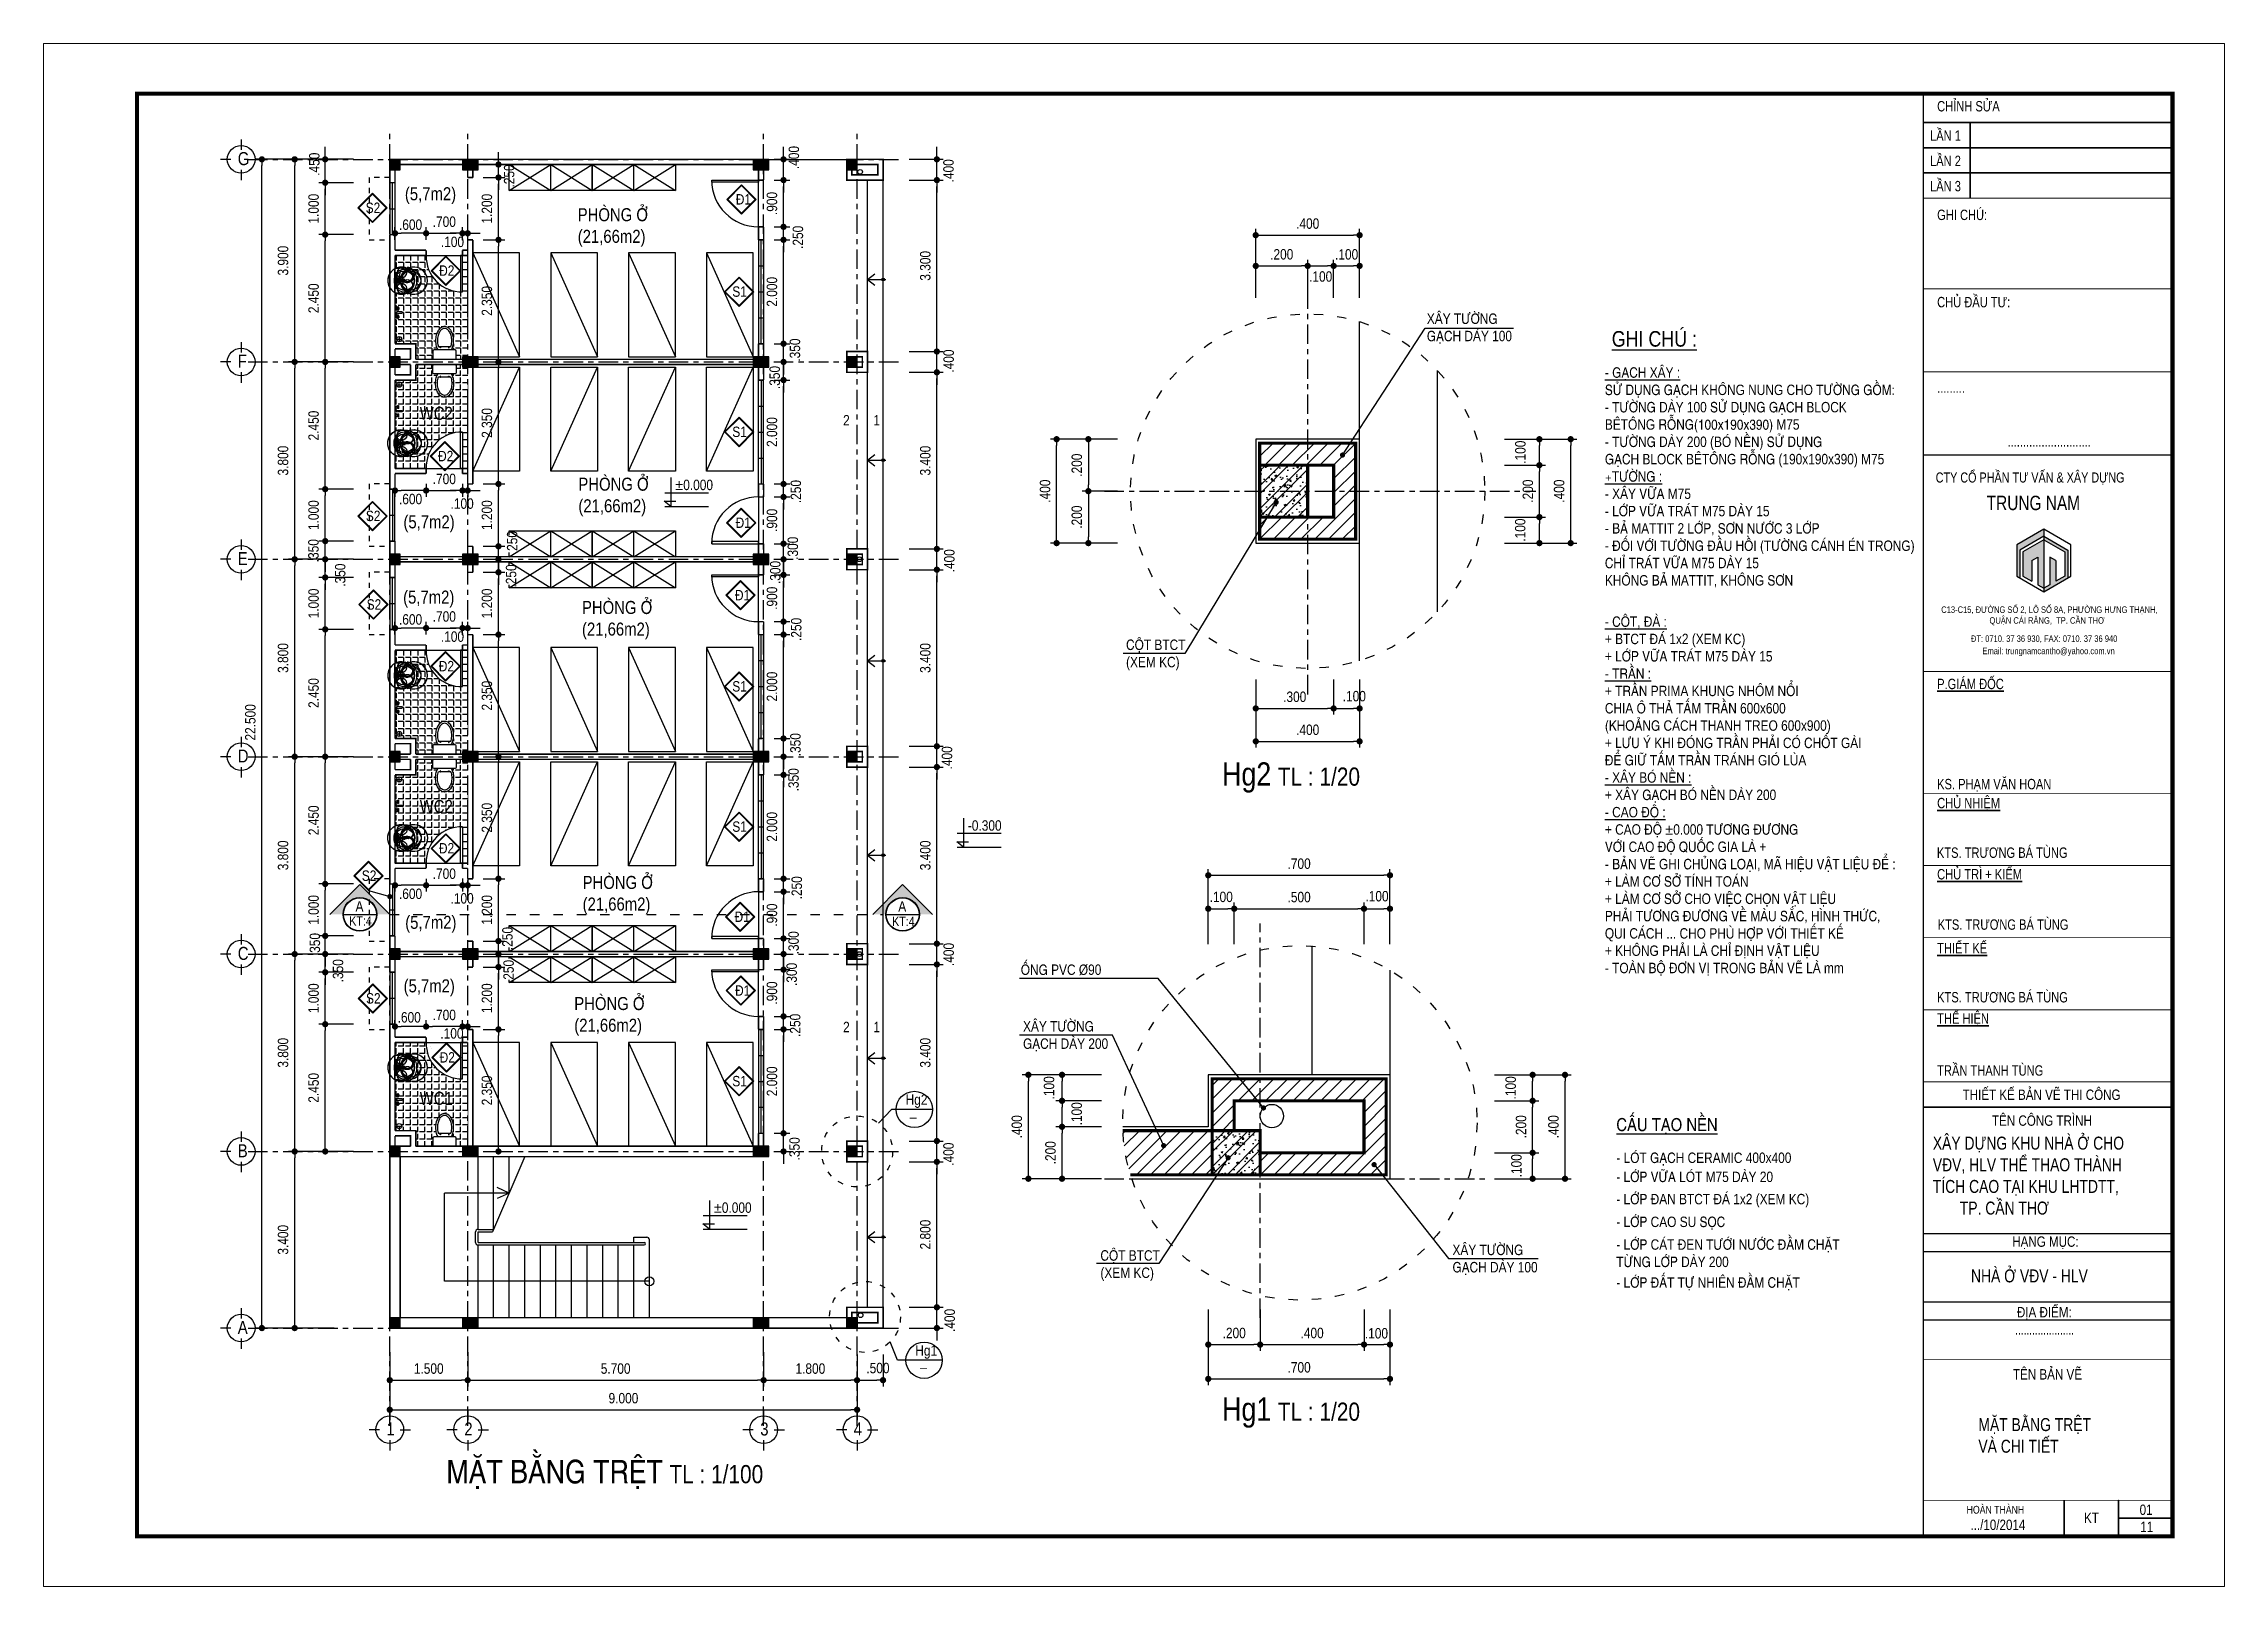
# Model space of a CAD drawing. Header units: millimetres. Extents: x 100 to 288, y -65 to 177.
# Drawn here: x 119.75 to 161.75, y 117.45 to 147.15 of the extents above; entities that cross this region are included whole.
import ezdxf

# ---------------------------------------------------------------- set-up
doc = ezdxf.new("R2010")
doc.units = ezdxf.units.MM
doc.header["$LTSCALE"] = 0.3
doc.header["$MEASUREMENT"] = 0
doc.header["$PDMODE"] = 2
doc.linetypes.add('ACAD_ISO03W100', pattern=[30, 12, -18])
doc.linetypes.add('CENTER', pattern=[2, 1.25, -0.25, 0.25, -0.25])
doc.layers.get('0').update_dxf_attribs({"linetype": 'CONTINUOUS', "lineweight": 13})
doc.layers.get('DEFPOINTS').update_dxf_attribs({"linetype": 'CONTINUOUS', "lineweight": 13})
for name, color, linetype in [('CHU', 3, 'CONTINUOUS'), ('CHUSO', 141, 'CONTINUOUS'), ('HACTH', 8, 'CONTINUOUS'), ('HATCH', 8, 'CONTINUOUS'), ('KT', 8, 'CONTINUOUS'), ('LAYER 1', 1, 'CONTINUOUS'), ('LAYER 7', 7, 'CONTINUOUS'), ('LAYER1', 1, 'CONTINUOUS'), ('LAYER3', 34, 'CONTINUOUS'), ('LAYER5', 5, 'CONTINUOUS'), ('LAYER7', 7, 'CONTINUOUS'), ('THAY', 4, 'CONTINUOUS'), ('THIETBI', 25, 'CONTINUOUS'), ('TUONG', 7, 'CONTINUOUS')]:
    doc.layers.add(name, color=color, linetype=linetype)
doc.styles.add('ATTR', font='romans.shx', dxfattribs={"width": 0.8, "height": 0.7})
doc.styles.add('HELVE-KT', font='VHELVCN.TTF')
doc.styles.add('t', font='VHELVCN.TTF', dxfattribs={"height": 200})
doc.styles.add('VNI - HELVE', font='VBOOKMN.TTF', dxfattribs={"width": 0.8})
doc.dimstyles.new('1-100', dxfattribs={"dimtxt": 0.2, "dimasz": 0.12, "dimexe": 0.12, "dimexo": 0.2, "dimgap": 0.12, "dimtad": 1, "dimdec": 3, "dimzin": 4, "dimdsep": 46, "dimtxsty": 'HELVE-KT', "dimblk1": 'DOT', "dimblk2": 'DOT', "dimsah": 1, "dimcen": -0.18, "dimadec": 3, "dimazin": 0, "dimtfac": 1, "dimtdec": 3, "dimtmove": 2, "dimatfit": 3, "dimldrblk": 'DOT', "dimfxl": 0, "dimtolj": 1, "dimtzin": 4, "dimarcsym": 0})
doc.dimstyles.new('1-20', dxfattribs={"dimtxt": 0.2, "dimasz": 0.12, "dimexe": 0.12, "dimexo": 0.2, "dimgap": 0.12, "dimtad": 1, "dimdec": 3, "dimlfac": 0.2, "dimzin": 4, "dimdsep": 46, "dimtxsty": 'HELVE-KT', "dimblk1": 'DOT', "dimblk2": 'DOT', "dimsah": 1, "dimcen": -0.18, "dimadec": 3, "dimazin": 0, "dimtfac": 1, "dimtdec": 3, "dimtmove": 2, "dimatfit": 3, "dimldrblk": 'DOT', "dimfxl": 0, "dimtolj": 1, "dimtzin": 4, "dimarcsym": 0})

msp = doc.modelspace()

# ---------------------------------------------------------------- texts
at = {"layer": 'LAYER 1', "linetype": 'Continuous', "ltscale": 0.3, "attachment_point": 1, "style": 't'}
for s, insert, char_height, width in [('{\\L GHI CHUÙ :}', (149.85446, 141.61153), 0.3, 7.2638), ('{\\H0.9091x;\\L- GAÏCH XAÂY : \\P\\lSÖÛ DUÏNG GAÏCH KHOÂNG NUNG CHO TÖÔØNG GOÀM:\\P- TÖÔØNG DAØY 100 SÖÛ DUÏNG GAÏCH BLOCK \\PBEÂTOÂNG ROÃNG(100x190x390) M75\\P- TÖÔØNG DAØY 200 (BOÙ NEÀN) SÖÛ DUÏNG \\PGAÏCH BLOCK BEÂTOÂNG ROÃNG (190x190x390) M75\\P\\L+TÖÔØNG :\\P\\l- XAÂY VÖÕA M75\\P- LÔÙP VÖÕA TRAÙT M75 DAØY 15\\P- BAÛ MATTIT 2 LÔÙP, SÔN NÖÔÙC 3 LÔÙP \\P- ÑOÁI VÔÙI TÖÔØNG ÑAÀU HOÀI (TÖÔØNG CAÙNH EÙN TRONG) \\PCHÆ TRAÙT VÖÕA M75 DAØY 15 \\PKHOÂNG BAÛ MATTIT, KHOÂNG SÔN}', (149.81752, 140.91379), 0.22, 16.75), ('{\\H0.9091x;\\L- COÄT, ÑAØ :\\P\\l+ BTCT ÑAÙ 1x2 (XEM KC)\\P+ LÔÙP VÖÕA TRAÙT M75 DAØY 15\\P\\L- TRAÀN :\\l\\P+ TRAÀN PRIMA KHUNG NHOÂM NOÅI \\PCHIA OÂ THAÛ TAÁM TRAÀN 600x600\\P(KHOAÛNG CAÙCH THANH TREO 600x900)\\P+ LÖU YÙ KHI ÑOÙNG TRAÀN PHAÛI COÙ CHOÁT GAØI \\PÑEÅ GIÖÕ TAÁM TRAÀN TRAÙNH GIOÙ LUØA \\P\\L- XAÂY BOÙ NEÀN :\\P\\l+ XAÂY GAÏCH BOÙ NEÀN DAØY 200 \\P\\L- CAO ÑOÄ :\\P\\l+ CAO ÑOÄ %%P0.000 TÖÔNG ÑÖÔNG \\PVÔÙI CAO ÑOÄ QUOÁC GIA LAØ +\\P- BAÛN VEÕ GHI CHUÛNG LOAÏI, MAÕ HIEÄU VAÄT LIEÄU ÑEÅ :\\P+ LAØM CÔ SÔÛ TÍNH TOAÙN\\P+ LAØM CÔ SÔÛ CHO VIEÄC CHOÏN VAÄT LIEÄU \\PPHAÛI TÖÔNG ÑÖÔNG VEÀ MAØU SAÉC, HÌNH THÖÙC, \\PQUI CAÙCH ... CHO PHUØ HÔÏP VÔÙI THIEÁT KEÁ\\P+ KHOÂNG PHAÛI LAØ CHÆ ÑÒNH VAÄT LIEÄU\\P- TOAØN BOÄ ÑÔN VÒ TRONG BAÛN VEÕ LAØ mm\\P\\P\\P   }', (149.81752, 136.11788), 0.22, 16.75)]:
    msp.add_mtext(s, dxfattribs=dict(at, insert=insert, char_height=char_height, width=width))
at = {"layer": 'LAYER 1', "linetype": 'Continuous', "ltscale": 0.4, "char_height": 0.2, "width": 10.8090428, "attachment_point": 1, "style": 'HELVE-KT'}
for s, insert in [('{\\H2.25x;Hg2}  {\\H1.75x;TL : 1/20}', (142.44626, 133.30946)), ('{\\H2.25x;Hg1}  {\\H1.75x;TL : 1/20}', (142.44626, 121.08333)), ('{\\H2.25x;MAËT BAÈNG TREÄT}  {\\H1.75x;TL : 1/100}', (127.50672, 119.88047))]:
    msp.add_mtext(s, dxfattribs=dict(at, insert=insert))
at = {"layer": 'LAYER 1', "ltscale": 1000, "char_height": 0.18, "width": 3.5586, "attachment_point": 1, "style": 'HELVE-KT'}
for insert in [(125.63497, 130.34673), (136.0898, 130.33783)]:
    msp.add_mtext('KT:4', dxfattribs=dict(at, insert=insert))
at = {"layer": 'LAYER 7', "lineweight": 35, "width": 5.3196514, "attachment_point": 1, "style": 'VNI - HELVE'}
for s, insert, char_height in [('MAËT BAÈNG TREÄT\\PVAØ CHI TIEÁT', (157.0113, 120.68458), 0.25), ('{\\fVNI-Helve|b0|i0|c0|p2;01}', (160.11666, 119.02004), 0.2)]:
    msp.add_mtext(s, dxfattribs=dict(at, insert=insert, char_height=char_height))
at = {"layer": 'LAYER1', "linetype": 'Continuous', "ltscale": 0.05, "style": 'HELVE-KT'}
for s, insert, char_height, width, attachment_point in [('G', (123.48822, 145.05631), 0.25, 13.0973333, 1), ('S2', (125.95191, 144.08491), 0.2, 17.4622, 1), ('\\P(5,7m2)', (126.70675, 144.79733), 0.25, 17.4622, 1), ('Ñ1', (133.0807, 144.24802), 0.2, 17.4622, 1), ('PHOØNG ÔÛ \\P(21,66m2)', (130.03544, 143.97709), 0.25, 17.4622, 1), ('Ñ2', (127.36691, 142.87626), 0.2, 17.4622, 1), ('S1', (133.01224, 142.47202), 0.2, 17.4622, 1), ('XAÂY TÖÔØNG \\PGAÏCH DAØY 100', (146.38845, 141.36657), 0.2, 5.2618645, 7), ('F', (123.48822, 141.15631), 0.25, 13.0973333, 1), ('\\PWC2', (126.99333, 140.56968), 0.25, 17.4622, 1), ('2', (135.14633, 139.79519), 0.2, 3.7185483, 7), ('1', (135.72986, 139.79519), 0.2, 3.7185483, 7), ('S1', (133.01224, 139.77202), 0.2, 17.4622, 1), ('Ñ2', (127.34553, 139.30495), 0.2, 17.4622, 1), ('PHOØNG ÔÛ \\P(21,66m2)', (130.04813, 138.78948), 0.25, 17.4622, 1), ('±0.000', (131.91425, 138.75006), 0.2, 15.1845217, 1), ('S2', (125.95507, 138.1534), 0.2, 17.4622, 1), ('\\P(5,7m2)', (126.67849, 138.4808), 0.25, 17.4622, 1), ('Ñ1', (133.07679, 138.02249), 0.2, 17.4622, 1), ('E', (123.48822, 137.35631), 0.25, 13.0973333, 1), ('\\P(5,7m2)', (126.67291, 137.03165), 0.25, 17.4622, 1), ('Ñ1', (133.06371, 136.62814), 0.2, 17.4622, 1), ('S2', (125.97073, 136.44842), 0.2, 17.4622, 1), ('PHOØNG ÔÛ \\P(21,66m2)', (130.11766, 136.41615), 0.25, 17.4622, 1), ('COÄT BTCT\\P(XEM KC)', (140.59612, 135.07959), 0.2, 5.2618645, 7), ('Ñ2', (127.36021, 135.26084), 0.2, 17.4622, 1), ('S1', (133.01224, 134.87202), 0.2, 17.4622, 1), ('D', (123.48822, 133.55631), 0.25, 13.0973333, 1), ('\\PWC2', (126.99333, 133.0022), 0.25, 17.4622, 1), ('S1', (133.01224, 132.17202), 0.2, 17.4622, 1), ('-0.300', (137.54923, 132.19333), 0.2, 15.1845217, 1), ('Ñ2', (127.36255, 131.75551), 0.2, 17.4622, 1), ('S2', (125.87682, 131.22747), 0.2, 17.4622, 1), ('PHOØNG ÔÛ \\P(21,66m2)', (130.12962, 131.12226), 0.25, 17.4622, 1), ('\\P(5,7m2)', (126.71296, 130.77083), 0.25, 17.4622, 1), ('Ñ1', (133.05662, 130.43657), 0.2, 17.4622, 1), ('C', (123.48822, 129.75631), 0.25, 13.0973333, 1), ('OÁNG PVC {\\fArial Narrow|b0|i0|c0|p34;%%C90}', (138.56838, 129.20986), 0.2, 5.2618645, 7), ('\\P(5,7m2)', (126.68227, 129.54797), 0.25, 17.4622, 1), ('Ñ1', (133.0663, 129.01597), 0.2, 17.4622, 1), ('S2', (125.95862, 128.8654), 0.2, 17.4622, 1), ('PHOØNG ÔÛ \\P(21,66m2)', (129.96882, 128.79045), 0.25, 17.4622, 1), ('2', (135.14633, 128.11393), 0.2, 3.7185483, 7), ('1', (135.72986, 128.11393), 0.2, 3.7185483, 7), ('XAÂY TÖÔØNG \\PGAÏCH DAØY 200', (138.61166, 127.74356), 0.2, 5.2618645, 7), ('Ñ2', (127.37676, 127.72907), 0.2, 17.4622, 1), ('S1', (133.01224, 127.27202), 0.2, 17.4622, 1), ('\\PWC1', (126.99333, 127.38233), 0.25, 17.4622, 1), ('Hg2', (136.3508, 126.65578), 0.2, 2.9748386, 7), ('_', (136.43264, 126.44733), 0.2, 2.9748386, 7), ('B', (123.48822, 125.95631), 0.25, 13.0973333, 1), ('±0.000', (132.65775, 124.83658), 0.2, 15.1845217, 1), ('COÄT BTCT\\P(XEM KC)', (140.10215, 123.32274), 0.2, 5.2618645, 7), ('XAÂY TÖÔØNG \\PGAÏCH DAØY 100', (146.88238, 123.44006), 0.2, 5.2618645, 7), ('A', (123.48822, 122.55631), 0.25, 13.0973333, 1), ('Hg1', (136.53723, 121.82673), 0.2, 2.9748386, 7), ('_', (136.63287, 121.62697), 0.2, 2.9748386, 7), ('1', (126.35094, 120.60033), 0.25, 13.0973333, 1), ('2', (127.85094, 120.60033), 0.25, 13.0973333, 1), ('3', (133.55094, 120.60033), 0.25, 13.0973333, 1), ('4', (135.35094, 120.60033), 0.25, 13.0973333, 1)]:
    msp.add_mtext(s, dxfattribs=dict(at, insert=insert, char_height=char_height, width=width, attachment_point=attachment_point))
at = {"layer": 'LAYER1', "ltscale": 1000, "char_height": 0.2, "width": 3.5586, "attachment_point": 1, "style": 'HELVE-KT'}
for insert in [(125.75574, 130.63607), (136.20883, 130.63607)]:
    msp.add_mtext('A', dxfattribs=dict(at, insert=insert))
at = {"layer": 'LAYER1', "width": 22.034837, "attachment_point": 1, "style": 'HELVE-KT'}
for s, insert, char_height in [('{\\fVNI-Helve-Condense|b1|i0|c0|p2;\\LCAÁU TAÏO NEÀN }', (150.03827, 126.4598), 0.25), ('- LOÙT GAÏCH CERAMIC 400x400', (150.03827, 125.7968), 0.2), ('- LÔÙP VÖÕA LOÙT M75 DAØY 20', (150.03827, 125.42963), 0.2), ('- LÔÙP ÑAN BTCT ÑAÙ 1x2 (XEM KC)', (150.03827, 125.00093), 0.2), ('- LÔÙP CAO SU SOÏC', (150.03827, 124.56303), 0.2), ('- LÔÙP CAÙT ÑEN TÖÔÙI NÖÔÙC ÑAÀM CHAËT \\PTÖØNG LÔÙP DAØY 200', (150.03827, 124.12641), 0.2), ('- LÔÙP ÑAÁT TÖÏ NHIEÂN ÑAÀM CHAËT', (150.03827, 123.39527), 0.2)]:
    msp.add_mtext(s, dxfattribs=dict(at, insert=insert, char_height=char_height))

# ---------------------------------------------------------------- blocks, each defined once
blk = doc.blocks.new('TOILET')
at = {"layer": 'THIETBI', "linetype": 'Continuous'}
for p, q in [((2.25, 0), (-2.25, 0)), ((-2.5, -0.25), (-2.5, -1.75)), ((-2.25, -2), (2.25, -2)), ((-1.33, -2.7), (1.33, -2.7)), ((-0.96, -2.48), (-0.96, -2.7)), ((-0.86, -2.48), (-0.96, -2.48)), ((-0.96, -2.7), (-0.86, -2.7)), ((-0.86, -2.7), (-0.86, -2.48)), ((0.86, -2.7), (0.86, -2.48)), ((0.86, -2.48), (0.96, -2.48)), ((0.96, -2.7), (0.86, -2.7)), ((0.96, -2.48), (0.96, -2.7)), ((2.5, -1.75), (2.5, -0.25))]:
    blk.add_line(p, q, dxfattribs=at)
for centre, radius, start, end in [((-2.25, -0.25), 0.25, 90, 180), ((2.25, -0.25), 0.25, 0, 90), ((-2.25, -1.75), 0.25, 180, 270), ((2.64, -4.01), 4.58, 164.9269, 180), ((2.64, -4.01), 4.58, 180, 195.0731), ((1.34, -3.66), 3.23, 149.0966, 164.9269), ((2.64, -4.01), 4.18, 164.9269, 180), ((2.64, -4.01), 4.18, 180, 195.0731), ((1.34, -3.66), 2.83, 160.176, 164.9269), ((-1.34, -3.66), 2.83, 15.0731, 19.824), ((-2.64, -4.01), 4.18, 0, 15.0731), ((-2.64, -4.01), 4.18, 344.9269, 360), ((-1.34, -3.66), 3.23, 15.0731, 30.9034), ((-2.64, -4.01), 4.58, 360, 15.0731), ((-2.64, -4.01), 4.58, 344.9269, 0), ((2.25, -1.75), 0.25, 270, 0), ((1.34, -4.36), 3.23, 195.0731, 213.0315), ((1.34, -4.36), 2.83, 195.0731, 213.0315), ((0.52, -4.9), 2.26, 213.0315, 237.5002), ((0.52, -4.9), 1.86, 213.0315, 237.5002), ((0, -5.71), 1.29, 237.5002, 270), ((0, -5.71), 0.893, 237.5002, 270), ((0, -5.71), 0.893, 270, 302.4998), ((0, -5.71), 1.29, 270, 302.4998), ((-0.52, -4.9), 1.86, 302.4998, 326.9685), ((-0.52, -4.9), 2.26, 302.4998, 326.9685), ((-1.34, -4.36), 2.83, 326.9685, 344.9269), ((-1.34, -4.36), 3.23, 326.9685, 344.9269)]:
    blk.add_arc(centre, radius, start, end, dxfattribs=at)
blk = doc.blocks.new('la')
at = {"layer": 'THIETBI', "linetype": 'Continuous'}
for p, q in [((-5933, 607097), (-5955, 607330)), ((-5446, 607330), (-5467, 607097)), ((-5944, 607224), (-5944, 607230)), ((-5467, 607097), (-5933, 607097)), ((-5700, 607139), (-5859, 607139)), ((-5859, 607122), (-5541, 607122)), ((-5759, 607200), (-5715, 607200)), ((-5759, 607183), (-5759, 607200)), ((-5759, 607167), (-5759, 607183)), ((-5700, 607167), (-5759, 607167)), ((-5700, 607278), (-5735, 607278)), ((-5720, 607192), (-5728, 607192)), ((-5728, 607175), (-5672, 607175)), ((-5726, 607183), (-5717, 607183)), ((-5710, 607250), (-5715, 607196)), ((-5700, 607309), (-5700, 607252)), ((-5665, 607278), (-5700, 607278)), ((-5641, 607167), (-5700, 607167)), ((-5541, 607139), (-5700, 607139)), ((-5685, 607196), (-5690, 607250)), ((-5685, 607200), (-5641, 607200)), ((-5675, 607183), (-5684, 607183)), ((-5672, 607192), (-5680, 607192)), ((-5641, 607200), (-5641, 607183)), ((-5641, 607183), (-5641, 607167)), ((-5456, 607230), (-5456, 607224))]:
    blk.add_line(p, q, dxfattribs=at)
for centre, radius in [((-5743, 607183), 17), ((-5700, 607278), 21.2), ((-5700, 607278), 17), ((-5658, 607183), 17)]:
    blk.add_circle(centre, radius, dxfattribs=at)
for centre, radius, start, end in [((-5810, 607330), 145, 180, 190.3889), ((-5787, 607339), 103, 150.4377, 180), ((-5787, 607339), 103, 180, 209.5623), ((-5744, 607315), 152, 126.1394, 150.4377), ((-5717, 607278), 198, 106.8299, 126.1394), ((-5699, 607218), 261, 90, 106.8299), ((-5699, 607218), 261, 73.1701, 90), ((-5681, 607278), 198, 53.8606, 73.1701), ((-5653, 607315), 152, 29.5623, 53.8606), ((-5611, 607339), 103, 0, 29.5623), ((-5611, 607339), 103, 330.4377, 0), ((-5859, 607224), 84.9, 180, 270), ((-5859, 607224), 102, 218.2453, 270), ((-5744, 607363), 152, 209.5623, 233.8606), ((-5717, 607401), 198, 233.8606, 253.1701), ((-5699, 607460), 261, 253.1701, 266.4587), ((-5720, 607196), 4.24, 270, 354.3929), ((-5700, 607232), 20, 59.7473, 120.2527), ((-5699, 607460), 261, 273.0264, 286.8299), ((-5680, 607196), 4.24, 185.6071, 270), ((-5681, 607401), 198, 286.8299, 306.1394), ((-5653, 607363), 152, 306.1394, 330.4377), ((-5541, 607224), 84.9, 270, 0), ((-5541, 607224), 102, 270, 321.7547)]:
    blk.add_arc(centre, radius, start, end, dxfattribs=at)
blk.add_spline([(-5446, 607330), (-5488, 607436), (-5558, 607489), (-5649, 607517), (-5751, 607517), (-5842, 607489), (-5912, 607436), (-5950, 607366), (-5955, 607330)], degree=3, dxfattribs=at)
blk = doc.blocks.new('WALFCT1T')
for p, q in [((-5.5, -1), (-5, -1)), ((-5.5, -2), (-5.5, -1)), ((-2.5, -2), (-5.5, -2)), ((-5, -2), (-5, -2.5)), ((-5, -2.5), (-3, -2.5)), ((-3, -1), (-2.5, -1)), ((-3, -2.5), (-3, -2)), ((-2.5, -1), (-2.5, -2)), ((-1, -0.5), (1, -0.5)), ((0.75, -5.5), (-0.75, -5.5)), ((2.5, -1), (3, -1)), ((2.5, -2), (2.5, -1)), ((5.5, -2), (2.5, -2)), ((3, -2), (3, -2.5)), ((3, -2.5), (5, -2.5)), ((5, -1), (5.5, -1)), ((5, -2.5), (5, -2)), ((5.5, -1), (5.5, -2))]:
    blk.add_line(p, q)
for points in [[(-3, 0), (-3, -1), (-5, -1), (-5, 0)], [(-0.25, -0.5), (-0.25, 0), (0.25, 0), (0.25, -0.5)], [(5, 0), (5, -1), (3, -1), (3, 0)]]:
    blk.add_lwpolyline(points, close=True)
for centre, start, end in [((-13.2658, -3.6195), 351.4554, 14.26943), ((13.2658, -3.6195), 165.7306, 188.5446)]:
    blk.add_arc(centre, 12.6562, start, end)
at = {"style": 'ATTR', "width": 0.8, "flags": 9}
blk.add_attdef('ESTCODE', (0, 0), '', height=0.7, dxfattribs=at)
blk = doc.blocks.new('_DOT')
at = {"color": 0, "linetype": 'ByBlock'}
blk.add_line((-0.5, 0), (-1, 0), dxfattribs=at)
at = {"color": 0, "linetype": 'ByBlock', "const_width": 0.5}
blk.add_lwpolyline([(-0.25, 0, 1), (0.25, 0, 1)], format="xyb", close=True, dxfattribs=at)
blk = doc.blocks.new('*D162')
at = {"layer": 'DEFPOINTS', "color": 0, "lineweight": -2, "ltscale": 5}
for p in [(126.416, 122.157), (127.916, 122.157), (127.916, 121.415)]:
    blk.add_point(p, dxfattribs=at)
at = {"layer": 'LAYER 1', "color": 0, "lineweight": -2, "ltscale": 5}
for p, q in [((126.416, 121.957), (126.416, 121.295)), ((127.916, 121.957), (127.916, 121.295)), ((126.536, 121.415), (127.796, 121.415))]:
    blk.add_line(p, q, dxfattribs=at)
at = {"layer": 'LAYER 1', "color": 0, "lineweight": -2, "ltscale": 5, "xscale": 0.12, "yscale": 0.12, "zscale": 0.12, "rotation": 180}
blk.add_blockref('_DOT', (126.416, 121.415), dxfattribs=at)
at = {"layer": 'LAYER 1', "color": 0, "lineweight": -2, "ltscale": 5, "xscale": 0.12, "yscale": 0.12, "zscale": 0.12}
blk.add_blockref('_DOT', (127.916, 121.415), dxfattribs=at)
at = {"layer": 'LAYER 1', "color": 0, "ltscale": 5, "insert": (127.166, 121.637), "char_height": 0.2, "attachment_point": 5, "style": 'HELVE-KT'}
blk.add_mtext('\\A1;1.500', dxfattribs=at)
blk = doc.blocks.new('*D163')
at = {"layer": 'DEFPOINTS', "color": 0, "lineweight": -2, "ltscale": 5}
for p in [(127.916, 122.157), (133.616, 122.157), (133.616, 121.415)]:
    blk.add_point(p, dxfattribs=at)
at = {"layer": 'LAYER 1', "color": 0, "lineweight": -2, "ltscale": 5}
for p, q in [((127.916, 121.957), (127.916, 121.295)), ((133.616, 121.957), (133.616, 121.295)), ((128.036, 121.415), (133.496, 121.415))]:
    blk.add_line(p, q, dxfattribs=at)
at = {"layer": 'LAYER 1', "color": 0, "lineweight": -2, "ltscale": 5, "xscale": 0.12, "yscale": 0.12, "zscale": 0.12, "rotation": 180}
blk.add_blockref('_DOT', (127.916, 121.415), dxfattribs=at)
at = {"layer": 'LAYER 1', "color": 0, "lineweight": -2, "ltscale": 5, "xscale": 0.12, "yscale": 0.12, "zscale": 0.12}
blk.add_blockref('_DOT', (133.616, 121.415), dxfattribs=at)
at = {"layer": 'LAYER 1', "color": 0, "ltscale": 5, "insert": (130.766, 121.637), "char_height": 0.2, "attachment_point": 5, "style": 'HELVE-KT'}
blk.add_mtext('\\A1;5.700', dxfattribs=at)
blk = doc.blocks.new('*D164')
at = {"layer": 'DEFPOINTS', "color": 0, "lineweight": -2, "ltscale": 5}
for p in [(124.584, 125.818), (125.545, 125.818), (125.545, 122.418)]:
    blk.add_point(p, dxfattribs=at)
at = {"layer": 'LAYER 1', "color": 0, "lineweight": -2, "ltscale": 5}
for p, q in [((125.345, 125.818), (124.464, 125.818)), ((124.584, 122.538), (124.584, 125.698)), ((125.345, 122.418), (124.464, 122.418))]:
    blk.add_line(p, q, dxfattribs=at)
at = {"layer": 'LAYER 1', "color": 0, "lineweight": -2, "ltscale": 5, "xscale": 0.12, "yscale": 0.12, "zscale": 0.12}
for p, rotation in [((124.584, 125.818), 90), ((124.584, 122.418), 270)]:
    blk.add_blockref('_DOT', p, dxfattribs=dict(at, rotation=rotation))
at = {"layer": 'LAYER 1', "color": 0, "ltscale": 5, "insert": (124.361, 124.118), "char_height": 0.2, "attachment_point": 5, "rotation": 90, "style": 'HELVE-KT'}
blk.add_mtext('\\A1;3.400', dxfattribs=at)
blk = doc.blocks.new('*D165')
at = {"layer": 'DEFPOINTS', "color": 0, "lineweight": -2, "ltscale": 5}
for p in [(124.584, 129.618), (125.917, 129.618), (125.917, 125.818)]:
    blk.add_point(p, dxfattribs=at)
at = {"layer": 'LAYER 1', "color": 0, "lineweight": -2, "ltscale": 5}
for p, q in [((125.717, 129.618), (124.464, 129.618)), ((124.584, 125.938), (124.584, 129.498)), ((125.717, 125.818), (124.464, 125.818))]:
    blk.add_line(p, q, dxfattribs=at)
at = {"layer": 'LAYER 1', "color": 0, "lineweight": -2, "ltscale": 5, "xscale": 0.12, "yscale": 0.12, "zscale": 0.12}
for p, rotation in [((124.584, 129.618), 90), ((124.584, 125.818), 270)]:
    blk.add_blockref('_DOT', p, dxfattribs=dict(at, rotation=rotation))
at = {"layer": 'LAYER 1', "color": 0, "ltscale": 5, "insert": (124.361, 127.718), "char_height": 0.2, "attachment_point": 5, "rotation": 90, "style": 'HELVE-KT'}
blk.add_mtext('\\A1;3.800', dxfattribs=at)
blk = doc.blocks.new('*D166')
at = {"layer": 'DEFPOINTS', "color": 0, "lineweight": -2, "ltscale": 5}
for p in [(124.584, 133.418), (125.917, 133.418), (125.917, 129.618)]:
    blk.add_point(p, dxfattribs=at)
at = {"layer": 'LAYER 1', "color": 0, "lineweight": -2, "ltscale": 5}
for p, q in [((125.717, 133.418), (124.464, 133.418)), ((124.584, 129.738), (124.584, 133.298)), ((125.717, 129.618), (124.464, 129.618))]:
    blk.add_line(p, q, dxfattribs=at)
at = {"layer": 'LAYER 1', "color": 0, "lineweight": -2, "ltscale": 5, "xscale": 0.12, "yscale": 0.12, "zscale": 0.12}
for p, rotation in [((124.584, 133.418), 90), ((124.584, 129.618), 270)]:
    blk.add_blockref('_DOT', p, dxfattribs=dict(at, rotation=rotation))
at = {"layer": 'LAYER 1', "color": 0, "ltscale": 5, "insert": (124.361, 131.518), "char_height": 0.2, "attachment_point": 5, "rotation": 90, "style": 'HELVE-KT'}
blk.add_mtext('\\A1;3.800', dxfattribs=at)
blk = doc.blocks.new('*D167')
at = {"layer": 'DEFPOINTS', "color": 0, "lineweight": -2, "ltscale": 5}
for p in [(124.584, 137.218), (125.917, 137.218), (125.917, 133.418)]:
    blk.add_point(p, dxfattribs=at)
at = {"layer": 'LAYER 1', "color": 0, "lineweight": -2, "ltscale": 5}
for p, q in [((125.717, 137.218), (124.464, 137.218)), ((124.584, 133.538), (124.584, 137.098)), ((125.717, 133.418), (124.464, 133.418))]:
    blk.add_line(p, q, dxfattribs=at)
at = {"layer": 'LAYER 1', "color": 0, "lineweight": -2, "ltscale": 5, "xscale": 0.12, "yscale": 0.12, "zscale": 0.12}
for p, rotation in [((124.584, 137.218), 90), ((124.584, 133.418), 270)]:
    blk.add_blockref('_DOT', p, dxfattribs=dict(at, rotation=rotation))
at = {"layer": 'LAYER 1', "color": 0, "ltscale": 5, "insert": (124.361, 135.318), "char_height": 0.2, "attachment_point": 5, "rotation": 90, "style": 'HELVE-KT'}
blk.add_mtext('\\A1;3.800', dxfattribs=at)
blk = doc.blocks.new('*D168')
at = {"layer": 'DEFPOINTS', "color": 0, "lineweight": -2, "ltscale": 5}
for p in [(124.584, 141.018), (125.917, 141.018), (125.917, 137.218)]:
    blk.add_point(p, dxfattribs=at)
at = {"layer": 'LAYER 1', "color": 0, "lineweight": -2, "ltscale": 5}
for p, q in [((125.717, 141.018), (124.464, 141.018)), ((124.584, 137.338), (124.584, 140.898)), ((125.717, 137.218), (124.464, 137.218))]:
    blk.add_line(p, q, dxfattribs=at)
at = {"layer": 'LAYER 1', "color": 0, "lineweight": -2, "ltscale": 5, "xscale": 0.12, "yscale": 0.12, "zscale": 0.12}
for p, rotation in [((124.584, 141.018), 90), ((124.584, 137.218), 270)]:
    blk.add_blockref('_DOT', p, dxfattribs=dict(at, rotation=rotation))
at = {"layer": 'LAYER 1', "color": 0, "ltscale": 5, "insert": (124.361, 139.118), "char_height": 0.2, "attachment_point": 5, "rotation": 90, "style": 'HELVE-KT'}
blk.add_mtext('\\A1;3.800', dxfattribs=at)
blk = doc.blocks.new('*D169')
at = {"layer": 'DEFPOINTS', "color": 0, "lineweight": -2, "ltscale": 5}
for p in [(124.584, 144.918), (125.917, 144.918), (125.917, 141.018)]:
    blk.add_point(p, dxfattribs=at)
at = {"layer": 'LAYER 1', "color": 0, "lineweight": -2, "ltscale": 5}
for p, q in [((125.717, 144.918), (124.464, 144.918)), ((124.584, 141.138), (124.584, 144.798)), ((125.717, 141.018), (124.464, 141.018))]:
    blk.add_line(p, q, dxfattribs=at)
at = {"layer": 'LAYER 1', "color": 0, "lineweight": -2, "ltscale": 5, "xscale": 0.12, "yscale": 0.12, "zscale": 0.12}
for p, rotation in [((124.584, 144.918), 90), ((124.584, 141.018), 270)]:
    blk.add_blockref('_DOT', p, dxfattribs=dict(at, rotation=rotation))
at = {"layer": 'LAYER 1', "color": 0, "ltscale": 5, "insert": (124.361, 142.968), "char_height": 0.2, "attachment_point": 5, "rotation": 90, "style": 'HELVE-KT'}
blk.add_mtext('\\A1;3.900', dxfattribs=at)
blk = doc.blocks.new('*D170')
at = {"layer": 'DEFPOINTS', "color": 0, "lineweight": -2, "ltscale": 5}
for p in [(123.953, 144.918), (124.923, 144.918), (124.923, 122.418)]:
    blk.add_point(p, dxfattribs=at)
at = {"layer": 'LAYER 1', "color": 0, "lineweight": -2, "ltscale": 5}
for p, q in [((124.723, 144.918), (123.833, 144.918)), ((123.953, 122.538), (123.953, 144.798)), ((124.723, 122.418), (123.833, 122.418))]:
    blk.add_line(p, q, dxfattribs=at)
at = {"layer": 'LAYER 1', "color": 0, "lineweight": -2, "ltscale": 5, "xscale": 0.12, "yscale": 0.12, "zscale": 0.12}
for p, rotation in [((123.953, 144.918), 90), ((123.953, 122.418), 270)]:
    blk.add_blockref('_DOT', p, dxfattribs=dict(at, rotation=rotation))
at = {"layer": 'LAYER 1', "color": 0, "ltscale": 5, "insert": (123.731, 134.079), "char_height": 0.2, "attachment_point": 5, "rotation": 90, "style": 'HELVE-KT'}
blk.add_mtext('\\A1;22.500', dxfattribs=at)
blk = doc.blocks.new('*D220')
at = {"layer": 'DEFPOINTS', "color": 0, "lineweight": -2, "ltscale": 5}
for p in [(133.616, 122.112), (135.416, 122.112), (135.416, 121.415)]:
    blk.add_point(p, dxfattribs=at)
at = {"layer": 'LAYER 1', "color": 0, "lineweight": -2, "ltscale": 5}
for p, q in [((133.616, 121.912), (133.616, 121.295)), ((135.416, 121.912), (135.416, 121.295)), ((133.736, 121.415), (135.296, 121.415))]:
    blk.add_line(p, q, dxfattribs=at)
at = {"layer": 'LAYER 1', "color": 0, "lineweight": -2, "ltscale": 5, "xscale": 0.12, "yscale": 0.12, "zscale": 0.12, "rotation": 180}
blk.add_blockref('_DOT', (133.616, 121.415), dxfattribs=at)
at = {"layer": 'LAYER 1', "color": 0, "lineweight": -2, "ltscale": 5, "xscale": 0.12, "yscale": 0.12, "zscale": 0.12}
blk.add_blockref('_DOT', (135.416, 121.415), dxfattribs=at)
at = {"layer": 'LAYER 1', "color": 0, "ltscale": 5, "insert": (134.516, 121.637), "char_height": 0.2, "attachment_point": 5, "style": 'HELVE-KT'}
blk.add_mtext('\\A1;1.800', dxfattribs=at)
blk = doc.blocks.new('*D221')
at = {"layer": 'DEFPOINTS', "color": 0, "lineweight": -2, "ltscale": 5}
for p in [(126.416, 121.563), (135.416, 121.563), (135.416, 120.845)]:
    blk.add_point(p, dxfattribs=at)
at = {"layer": 'LAYER 1', "color": 0, "lineweight": -2, "ltscale": 5}
for p, q in [((126.416, 121.363), (126.416, 120.725)), ((135.416, 121.363), (135.416, 120.725)), ((126.536, 120.845), (135.296, 120.845))]:
    blk.add_line(p, q, dxfattribs=at)
at = {"layer": 'LAYER 1', "color": 0, "lineweight": -2, "ltscale": 5, "xscale": 0.12, "yscale": 0.12, "zscale": 0.12, "rotation": 180}
blk.add_blockref('_DOT', (126.416, 120.845), dxfattribs=at)
at = {"layer": 'LAYER 1', "color": 0, "lineweight": -2, "ltscale": 5, "xscale": 0.12, "yscale": 0.12, "zscale": 0.12}
blk.add_blockref('_DOT', (135.416, 120.845), dxfattribs=at)
at = {"layer": 'LAYER 1', "color": 0, "ltscale": 5, "insert": (130.916, 121.067), "char_height": 0.2, "attachment_point": 5, "style": 'HELVE-KT'}
blk.add_mtext('\\A1;9.000', dxfattribs=at)
blk = doc.blocks.new('AAEER')
at = {"linetype": 'Continuous', "ltscale": 0.08}
h = blk.add_hatch(color=8, dxfattribs=at)
h.paths.add_polyline_path([(377.886, 656.949), (377.886, 657.083), (377.366, 656.782), (377.366, 656.181), (377.423, 656.148), (377.423, 656.682)])
h.paths.add_polyline_path([(377.886, 656.882), (377.481, 656.649), (377.481, 656.181), (377.655, 656.081), (377.655, 656.482), (377.771, 656.548), (377.771, 656.014), (377.886, 655.947)])
blk.add_hatch(color=8, dxfattribs=at).paths.add_polyline_path([(378.118, 656.482), (378.002, 656.548), (378.002, 656.014), (377.886, 655.947), (377.886, 655.88), (378.349, 656.148), (378.349, 656.682), (377.886, 656.949), (377.886, 656.882), (378.291, 656.649), (378.291, 656.181), (378.118, 656.081)])
for p, q in [((377.886, 656.949), (377.423, 656.682)), ((377.886, 656.882), (377.481, 656.649)), ((377.886, 657.083), (377.886, 656.949)), ((377.886, 657.083), (377.886, 655.88)), ((377.886, 656.949), (378.349, 656.682)), ((377.886, 656.882), (377.886, 655.947)), ((377.886, 656.882), (378.291, 656.649)), ((377.423, 656.682), (377.423, 656.148)), ((377.481, 656.649), (377.481, 656.181)), ((377.655, 656.482), (377.771, 656.548)), ((377.655, 656.482), (377.655, 656.081)), ((377.771, 656.548), (377.771, 656.014)), ((378.118, 656.482), (378.002, 656.548)), ((378.002, 656.548), (378.002, 656.014)), ((378.118, 656.482), (378.118, 656.081)), ((378.291, 656.649), (378.291, 656.181)), ((378.349, 656.682), (378.349, 656.148))]:
    blk.add_line(p, q, dxfattribs=at)
blk.add_lwpolyline([(377.366, 656.181), (377.886, 655.88), (378.407, 656.181), (378.407, 656.782), (377.886, 657.083), (377.366, 656.782)], close=True, dxfattribs=at)
for points in [[(377.481, 656.181), (377.655, 656.081)], [(378.291, 656.181), (378.118, 656.081)], [(377.771, 656.014), (377.886, 655.947)], [(378.002, 656.014), (377.886, 655.947)]]:
    blk.add_lwpolyline(points, dxfattribs=at)
for points in [[(375.565, 643.528), (380.365, 643.528)], [(375.565, 643.18), (380.365, 643.18)], [(375.565, 642.208), (380.365, 642.208)], [(375.565, 641.861), (380.365, 641.861)]]:
    blk.add_lwpolyline(points)
at = {"layer": 'LAYER 7', "lineweight": 35}
for points in [[(375.565, 664.914), (380.365, 664.914)], [(376.469, 663.456), (376.469, 664.914)], [(375.565, 664.428), (380.365, 664.428)], [(375.565, 663.942), (380.365, 663.942)], [(375.565, 645.958), (380.365, 645.958)], [(378.282, 638.389), (378.282, 637.695)], [(379.323, 638.389), (379.323, 638.389), (379.323, 637.695)], [(379.323, 638.042), (380.365, 638.042)]]:
    blk.add_lwpolyline(points, dxfattribs=at)
at = {"layer": 'LAYER7', "const_width": 0.0278}
blk.add_lwpolyline([(380.365, 665.47), (375.565, 665.47), (375.565, 637.695), (380.365, 637.695)], close=True, dxfattribs=at)
at = {"layer": 'LAYER7'}
for points, const_width in [([(375.565, 663.456), (380.365, 663.456)], 0.0174), ([(375.565, 661.712), (380.365, 661.712)], 0.0174), ([(375.565, 660.112), (380.365, 660.112)], 0.0174), ([(375.565, 658.512), (380.365, 658.512)], 0.0212), ([(375.565, 654.346), (380.365, 654.346)], 0.0174), ([(375.565, 651.999), (380.365, 651.999)], 0.0174), ([(375.565, 650.61), (380.365, 650.61)], 0.0174), ([(375.565, 649.221), (380.365, 649.221)], 0.0174), ([(375.565, 647.833), (380.365, 647.833)], 0.0174), ([(375.565, 646.444), (380.365, 646.444)], 0.0174), ([(375.565, 641.097), (380.365, 641.097)], 0.0174), ([(375.565, 638.389), (380.365, 638.389)], 0.0174)]:
    blk.add_lwpolyline(points, dxfattribs=dict(at, const_width=const_width))
at = {"layer": 'LAYER 7', "lineweight": 35, "attachment_point": 1, "style": 'VNI - HELVE'}
for s, insert, char_height, width in [('CHÆNH SÖÛA', (375.833, 665.327), 0.2, 5.31965), ('LAÀN 1', (375.696, 664.761), 0.2, 5.31965), ('LAÀN 2', (375.696, 664.275), 0.2, 5.31965), ('LAÀN 3', (375.696, 663.789), 0.2, 5.31965), ('GHI CHUÙ:', (375.833, 663.236), 0.2, 5.31965), ('CHUÛ ÑAÀU TÖ:', (375.833, 661.556), 0.2, 5.31965), ('.........', (375.833, 659.91), 0.2, 5.31965), ('...........................', (377.188, 658.873), 0.2, 5.31965), ('{\\LP.GIAÙM ÑOÁC}', (375.833, 654.205), 0.2, 5.31965), ('KS. PHAÏM VAÊN HOAN', (375.833, 652.277), 0.2, 5.31965), ('{\\LCHUÛ NHIEÄM}', (375.833, 651.912), 0.2, 5.31965), ('KTS. TRÖÔNG BAÙ TUØNG', (375.828, 650.957), 0.2, 5.31965), ('{\\LCHUÛ TRÌ + KIEÅM}', (375.833, 650.542), 0.2, 5.31965), ('KTS. TRÖÔNG BAÙ TUØNG', (375.844, 649.573), 0.2, 5.31965), ('{\\LTHIEÁT KEÁ}', (375.833, 649.118), 0.2, 5.31965), ('KTS. TRÖÔNG BAÙ TUØNG', (375.833, 648.174), 0.2, 5.31965), ('{\\LTHEÅ HIEÄN}', (375.833, 647.765), 0.2, 5.31965), ('TRAÀN THANH TUØNG', (375.833, 646.764), 0.2, 5.31965), ('{\\fVNI-Helve|b0|i0|c0|p2;THIEÁT KEÁ BAÛN VEÕ THI COÂNG}', (376.323, 646.297), 0.2, 5.31965), ('{\\fVNI-Helve|b0|i0|c0|p2;TEÂN COÂNG TRÌNH}', (376.889, 645.799), 0.2, 5.31965), ('XAÂY DÖÏNG KHU NHAØ ÔÛ CHO\\PVÑV, HLV THEÅ THAO THAØNH \\PTÍCH CAO TAÏI KHU LHTDTT, \\P       TP. CAÀN THÔ', (375.75, 645.39), 0.25, 7.09083), ('{\\fVNI-Helve|b0|i0|c0|p2;HAÏNG MUÏC:}', (377.279, 643.469), 0.2, 5.31965), ('NHAØ ÔÛ VÑV - HLV', (376.485, 642.834), 0.25, 7.09083), ('{\\fVNI-Helve|b0|i0|c0|p2;ÑÒA ÑIEÅM:}', (377.37, 642.111), 0.2, 5.31965), ('{\\fVNI-Helve|b0|i0|c0|p2;.....................}', (377.337, 641.754), 0.17359, 5.31965), ('{\\fVNI-Helve|b0|i0|c0|p2;TEÂN BAÛN VEÕ}', (377.294, 640.914), 0.2, 5.31965), ('{\\fVNI-Helve|b0|i0|c0|p2;HOAØN THAØNH}', (376.401, 638.282), 0.15, 5.31965), ('{\\fVNI-Helve|b0|i0|c0|p2;.../10/2014}', (376.475, 638.017), 0.2, 5.31965), ('{\\fVNI-Helve|b0|i0|c0|p2;KT}', (378.663, 638.151), 0.2, 5.31965), ('{\\fVNI-Helve|b0|i0|c0|p2;11}', (379.745, 637.978), 0.2, 5.31965)]:
    blk.add_mtext(s, dxfattribs=dict(at, insert=insert, char_height=char_height, width=width))
at = {"layer": 'LAYER5', "attachment_point": 1, "style": 'VNI - HELVE'}
for s, insert, char_height, width in [('{\\H0.9774x;CTY COÅ PHAÀN TÖ VAÁN & XAÂY DÖÏNG} ', (375.805, 658.177), 0.19891, 4.67984), ('TRUNG NAM', (376.787, 657.729), 0.2777, 3.59296), ('{\\fVNI-Helve|b0|i0|c0|p2;C13-C15, ÑÖÔØNG SOÁ 2, LOÂ SOÁ 8A, PHÖÔØNG HÖNG THAÏNH, \\P                       QUAÄN CAÙI RAÊNG,  TP. CAÀN THÔ}', (375.912, 655.598), 0.12499, 8.0242), ('{\\fVNI-Helve|b0|i0|c0|p2;ÑT: 0710. 37 36 930, FAX: 0710. 37 36 940}', (376.484, 655.04), 0.12499, 8.0242), ('{\\fVNI-Helve|b0|i0|c0|p2;Email: trungnamcantho@yahoo.com.vn}', (376.706, 654.803), 0.12499, 8.0242)]:
    blk.add_mtext(s, dxfattribs=dict(at, insert=insert, char_height=char_height, width=width))
blk = doc.blocks.new('*D108')
at = {"layer": 'DEFPOINTS', "color": 0, "lineweight": -2, "ltscale": 5}
for p in [(125.172, 128.268), (125.917, 128.268), (125.917, 125.818)]:
    blk.add_point(p, dxfattribs=at)
at = {"layer": 'LAYER 1', "color": 0, "lineweight": -2, "ltscale": 5}
for p, q in [((125.717, 128.268), (125.052, 128.268)), ((125.172, 125.938), (125.172, 128.148)), ((125.717, 125.818), (125.052, 125.818))]:
    blk.add_line(p, q, dxfattribs=at)
at = {"layer": 'LAYER 1', "color": 0, "lineweight": -2, "ltscale": 5, "xscale": 0.12, "yscale": 0.12, "zscale": 0.12}
for p, rotation in [((125.172, 128.268), 90), ((125.172, 125.818), 270)]:
    blk.add_blockref('_DOT', p, dxfattribs=dict(at, rotation=rotation))
at = {"layer": 'LAYER 1', "color": 0, "ltscale": 5, "insert": (124.949, 127.043), "char_height": 0.2, "attachment_point": 5, "rotation": 90, "style": 'HELVE-KT'}
blk.add_mtext('\\A1;2.450', dxfattribs=at)
blk = doc.blocks.new('*D109')
at = {"layer": 'DEFPOINTS', "color": 0, "lineweight": -2, "ltscale": 5}
for p in [(125.172, 129.268), (125.917, 129.268), (125.917, 128.268)]:
    blk.add_point(p, dxfattribs=at)
at = {"layer": 'LAYER 1', "color": 0, "lineweight": -2, "ltscale": 5}
for p, q in [((125.717, 129.268), (125.052, 129.268)), ((125.172, 128.388), (125.172, 129.148)), ((125.717, 128.268), (125.052, 128.268))]:
    blk.add_line(p, q, dxfattribs=at)
at = {"layer": 'LAYER 1', "color": 0, "lineweight": -2, "ltscale": 5, "xscale": 0.12, "yscale": 0.12, "zscale": 0.12}
for p, rotation in [((125.172, 129.268), 90), ((125.172, 128.268), 270)]:
    blk.add_blockref('_DOT', p, dxfattribs=dict(at, rotation=rotation))
at = {"layer": 'LAYER 1', "color": 0, "ltscale": 5, "insert": (124.949, 128.768), "char_height": 0.2, "attachment_point": 5, "rotation": 90, "style": 'HELVE-KT'}
blk.add_mtext('\\A1;1.000', dxfattribs=at)
blk = doc.blocks.new('*D110')
at = {"layer": 'DEFPOINTS', "color": 0, "lineweight": -2, "ltscale": 5}
for p in [(125.172, 129.618), (125.917, 129.618), (125.917, 129.268)]:
    blk.add_point(p, dxfattribs=at)
at = {"layer": 'LAYER 1', "color": 0, "lineweight": -2, "ltscale": 5}
for p, q in [((125.172, 129.738), (125.172, 129.858)), ((125.717, 129.618), (125.052, 129.618)), ((125.172, 129.268), (125.172, 129.618)), ((125.717, 129.268), (125.052, 129.268)), ((125.172, 129.148), (125.172, 129.028))]:
    blk.add_line(p, q, dxfattribs=at)
at = {"layer": 'LAYER 1', "color": 0, "lineweight": -2, "ltscale": 5, "xscale": 0.12, "yscale": 0.12, "zscale": 0.12}
for p, rotation in [((125.172, 129.618), 270), ((125.172, 129.268), 90)]:
    blk.add_blockref('_DOT', p, dxfattribs=dict(at, rotation=rotation))
at = {"layer": 'LAYER 1', "color": 0, "ltscale": 5, "insert": (125.42, 129.297), "char_height": 0.2, "attachment_point": 5, "rotation": 90, "style": 'HELVE-KT'}
blk.add_mtext('\\A1;.350', dxfattribs=at)
blk = doc.blocks.new('*D111')
at = {"layer": 'DEFPOINTS', "color": 0, "lineweight": -2, "ltscale": 5}
for p in [(125.172, 129.968), (125.917, 129.968), (125.917, 129.618)]:
    blk.add_point(p, dxfattribs=at)
at = {"layer": 'LAYER 1', "color": 0, "lineweight": -2, "ltscale": 5}
for p, q in [((125.172, 130.088), (125.172, 130.208)), ((125.717, 129.968), (125.052, 129.968)), ((125.172, 129.618), (125.172, 129.968)), ((125.717, 129.618), (125.052, 129.618)), ((125.172, 129.498), (125.172, 129.378))]:
    blk.add_line(p, q, dxfattribs=at)
at = {"layer": 'LAYER 1', "color": 0, "lineweight": -2, "ltscale": 5, "xscale": 0.12, "yscale": 0.12, "zscale": 0.12}
for p, rotation in [((125.172, 129.968), 270), ((125.172, 129.618), 90)]:
    blk.add_blockref('_DOT', p, dxfattribs=dict(at, rotation=rotation))
at = {"layer": 'LAYER 1', "color": 0, "ltscale": 5, "insert": (124.974, 129.801), "char_height": 0.2, "attachment_point": 5, "rotation": 90, "style": 'HELVE-KT'}
blk.add_mtext('\\A1;.350', dxfattribs=at)
blk = doc.blocks.new('*D112')
at = {"layer": 'DEFPOINTS', "color": 0, "lineweight": -2, "ltscale": 5}
for p in [(125.172, 130.968), (125.917, 130.968), (125.917, 129.968)]:
    blk.add_point(p, dxfattribs=at)
at = {"layer": 'LAYER 1', "color": 0, "lineweight": -2, "ltscale": 5}
for p, q in [((125.717, 130.968), (125.052, 130.968)), ((125.172, 130.088), (125.172, 130.848)), ((125.717, 129.968), (125.052, 129.968))]:
    blk.add_line(p, q, dxfattribs=at)
at = {"layer": 'LAYER 1', "color": 0, "lineweight": -2, "ltscale": 5, "xscale": 0.12, "yscale": 0.12, "zscale": 0.12}
for p, rotation in [((125.172, 130.968), 90), ((125.172, 129.968), 270)]:
    blk.add_blockref('_DOT', p, dxfattribs=dict(at, rotation=rotation))
at = {"layer": 'LAYER 1', "color": 0, "ltscale": 5, "insert": (124.949, 130.468), "char_height": 0.2, "attachment_point": 5, "rotation": 90, "style": 'HELVE-KT'}
blk.add_mtext('\\A1;1.000', dxfattribs=at)
blk = doc.blocks.new('*D113')
at = {"layer": 'DEFPOINTS', "color": 0, "lineweight": -2, "ltscale": 5}
for p in [(125.172, 133.418), (125.917, 133.418), (125.917, 130.968)]:
    blk.add_point(p, dxfattribs=at)
at = {"layer": 'LAYER 1', "color": 0, "lineweight": -2, "ltscale": 5}
for p, q in [((125.717, 133.418), (125.052, 133.418)), ((125.172, 131.088), (125.172, 133.298)), ((125.717, 130.968), (125.052, 130.968))]:
    blk.add_line(p, q, dxfattribs=at)
at = {"layer": 'LAYER 1', "color": 0, "lineweight": -2, "ltscale": 5, "xscale": 0.12, "yscale": 0.12, "zscale": 0.12}
for p, rotation in [((125.172, 133.418), 90), ((125.172, 130.968), 270)]:
    blk.add_blockref('_DOT', p, dxfattribs=dict(at, rotation=rotation))
at = {"layer": 'LAYER 1', "color": 0, "ltscale": 5, "insert": (124.949, 132.193), "char_height": 0.2, "attachment_point": 5, "rotation": 90, "style": 'HELVE-KT'}
blk.add_mtext('\\A1;2.450', dxfattribs=at)
blk = doc.blocks.new('*D114')
at = {"layer": 'DEFPOINTS', "color": 0, "lineweight": -2, "ltscale": 5}
for p in [(125.172, 135.868), (125.917, 135.868), (125.917, 133.418)]:
    blk.add_point(p, dxfattribs=at)
at = {"layer": 'LAYER 1', "color": 0, "lineweight": -2, "ltscale": 5}
for p, q in [((125.717, 135.868), (125.052, 135.868)), ((125.172, 133.538), (125.172, 135.748)), ((125.717, 133.418), (125.052, 133.418))]:
    blk.add_line(p, q, dxfattribs=at)
at = {"layer": 'LAYER 1', "color": 0, "lineweight": -2, "ltscale": 5, "xscale": 0.12, "yscale": 0.12, "zscale": 0.12}
for p, rotation in [((125.172, 135.868), 90), ((125.172, 133.418), 270)]:
    blk.add_blockref('_DOT', p, dxfattribs=dict(at, rotation=rotation))
at = {"layer": 'LAYER 1', "color": 0, "ltscale": 5, "insert": (124.949, 134.643), "char_height": 0.2, "attachment_point": 5, "rotation": 90, "style": 'HELVE-KT'}
blk.add_mtext('\\A1;2.450', dxfattribs=at)
blk = doc.blocks.new('*D115')
at = {"layer": 'DEFPOINTS', "color": 0, "lineweight": -2, "ltscale": 5}
for p in [(125.172, 136.868), (125.917, 136.868), (125.917, 135.868)]:
    blk.add_point(p, dxfattribs=at)
at = {"layer": 'LAYER 1', "color": 0, "lineweight": -2, "ltscale": 5}
for p, q in [((125.717, 136.868), (125.052, 136.868)), ((125.172, 135.988), (125.172, 136.748)), ((125.717, 135.868), (125.052, 135.868))]:
    blk.add_line(p, q, dxfattribs=at)
at = {"layer": 'LAYER 1', "color": 0, "lineweight": -2, "ltscale": 5, "xscale": 0.12, "yscale": 0.12, "zscale": 0.12}
for p, rotation in [((125.172, 136.868), 90), ((125.172, 135.868), 270)]:
    blk.add_blockref('_DOT', p, dxfattribs=dict(at, rotation=rotation))
at = {"layer": 'LAYER 1', "color": 0, "ltscale": 5, "insert": (124.949, 136.368), "char_height": 0.2, "attachment_point": 5, "rotation": 90, "style": 'HELVE-KT'}
blk.add_mtext('\\A1;1.000', dxfattribs=at)
blk = doc.blocks.new('*D116')
at = {"layer": 'DEFPOINTS', "color": 0, "lineweight": -2, "ltscale": 5}
for p in [(125.172, 137.218), (125.917, 137.218), (125.917, 136.868)]:
    blk.add_point(p, dxfattribs=at)
at = {"layer": 'LAYER 1', "color": 0, "lineweight": -2, "ltscale": 5}
for p, q in [((125.172, 137.338), (125.172, 137.458)), ((125.717, 137.218), (125.052, 137.218)), ((125.172, 136.868), (125.172, 137.218)), ((125.717, 136.868), (125.052, 136.868)), ((125.172, 136.748), (125.172, 136.628))]:
    blk.add_line(p, q, dxfattribs=at)
at = {"layer": 'LAYER 1', "color": 0, "lineweight": -2, "ltscale": 5, "xscale": 0.12, "yscale": 0.12, "zscale": 0.12}
for p, rotation in [((125.172, 137.218), 270), ((125.172, 136.868), 90)]:
    blk.add_blockref('_DOT', p, dxfattribs=dict(at, rotation=rotation))
at = {"layer": 'LAYER 1', "color": 0, "ltscale": 5, "insert": (125.462, 136.913), "char_height": 0.2, "attachment_point": 5, "rotation": 90, "style": 'HELVE-KT'}
blk.add_mtext('\\A1;.350', dxfattribs=at)
blk = doc.blocks.new('*D117')
at = {"layer": 'DEFPOINTS', "color": 0, "lineweight": -2, "ltscale": 5}
for p in [(125.172, 137.568), (125.917, 137.568), (125.917, 137.218)]:
    blk.add_point(p, dxfattribs=at)
at = {"layer": 'LAYER 1', "color": 0, "lineweight": -2, "ltscale": 5}
for p, q in [((125.172, 137.688), (125.172, 137.808)), ((125.717, 137.568), (125.052, 137.568)), ((125.172, 137.218), (125.172, 137.568)), ((125.717, 137.218), (125.052, 137.218)), ((125.172, 137.098), (125.172, 136.978))]:
    blk.add_line(p, q, dxfattribs=at)
at = {"layer": 'LAYER 1', "color": 0, "lineweight": -2, "ltscale": 5, "xscale": 0.12, "yscale": 0.12, "zscale": 0.12}
for p, rotation in [((125.172, 137.568), 270), ((125.172, 137.218), 90)]:
    blk.add_blockref('_DOT', p, dxfattribs=dict(at, rotation=rotation))
at = {"layer": 'LAYER 1', "color": 0, "ltscale": 5, "insert": (124.946, 137.384), "char_height": 0.2, "attachment_point": 5, "rotation": 90, "style": 'HELVE-KT'}
blk.add_mtext('\\A1;.350', dxfattribs=at)
blk = doc.blocks.new('*D118')
at = {"layer": 'DEFPOINTS', "color": 0, "lineweight": -2, "ltscale": 5}
for p in [(125.172, 138.568), (125.917, 138.568), (125.917, 137.568)]:
    blk.add_point(p, dxfattribs=at)
at = {"layer": 'LAYER 1', "color": 0, "lineweight": -2, "ltscale": 5}
for p, q in [((125.717, 138.568), (125.052, 138.568)), ((125.172, 137.688), (125.172, 138.448)), ((125.717, 137.568), (125.052, 137.568))]:
    blk.add_line(p, q, dxfattribs=at)
at = {"layer": 'LAYER 1', "color": 0, "lineweight": -2, "ltscale": 5, "xscale": 0.12, "yscale": 0.12, "zscale": 0.12}
for p, rotation in [((125.172, 138.568), 90), ((125.172, 137.568), 270)]:
    blk.add_blockref('_DOT', p, dxfattribs=dict(at, rotation=rotation))
at = {"layer": 'LAYER 1', "color": 0, "ltscale": 5, "insert": (124.949, 138.068), "char_height": 0.2, "attachment_point": 5, "rotation": 90, "style": 'HELVE-KT'}
blk.add_mtext('\\A1;1.000', dxfattribs=at)
blk = doc.blocks.new('*D119')
at = {"layer": 'DEFPOINTS', "color": 0, "lineweight": -2, "ltscale": 5}
for p in [(125.172, 141.018), (125.917, 141.018), (125.917, 138.568)]:
    blk.add_point(p, dxfattribs=at)
at = {"layer": 'LAYER 1', "color": 0, "lineweight": -2, "ltscale": 5}
for p, q in [((125.717, 141.018), (125.052, 141.018)), ((125.172, 138.688), (125.172, 140.898)), ((125.717, 138.568), (125.052, 138.568))]:
    blk.add_line(p, q, dxfattribs=at)
at = {"layer": 'LAYER 1', "color": 0, "lineweight": -2, "ltscale": 5, "xscale": 0.12, "yscale": 0.12, "zscale": 0.12}
for p, rotation in [((125.172, 141.018), 90), ((125.172, 138.568), 270)]:
    blk.add_blockref('_DOT', p, dxfattribs=dict(at, rotation=rotation))
at = {"layer": 'LAYER 1', "color": 0, "ltscale": 5, "insert": (124.949, 139.793), "char_height": 0.2, "attachment_point": 5, "rotation": 90, "style": 'HELVE-KT'}
blk.add_mtext('\\A1;2.450', dxfattribs=at)
blk = doc.blocks.new('*D120')
at = {"layer": 'DEFPOINTS', "color": 0, "lineweight": -2, "ltscale": 5}
for p in [(125.172, 143.468), (125.917, 143.468), (125.917, 141.018)]:
    blk.add_point(p, dxfattribs=at)
at = {"layer": 'LAYER 1', "color": 0, "lineweight": -2, "ltscale": 5}
for p, q in [((125.717, 143.468), (125.052, 143.468)), ((125.172, 141.138), (125.172, 143.348)), ((125.717, 141.018), (125.052, 141.018))]:
    blk.add_line(p, q, dxfattribs=at)
at = {"layer": 'LAYER 1', "color": 0, "lineweight": -2, "ltscale": 5, "xscale": 0.12, "yscale": 0.12, "zscale": 0.12}
for p, rotation in [((125.172, 143.468), 90), ((125.172, 141.018), 270)]:
    blk.add_blockref('_DOT', p, dxfattribs=dict(at, rotation=rotation))
at = {"layer": 'LAYER 1', "color": 0, "ltscale": 5, "insert": (124.949, 142.243), "char_height": 0.2, "attachment_point": 5, "rotation": 90, "style": 'HELVE-KT'}
blk.add_mtext('\\A1;2.450', dxfattribs=at)
blk = doc.blocks.new('*D121')
at = {"layer": 'DEFPOINTS', "color": 0, "lineweight": -2, "ltscale": 5}
for p in [(125.172, 144.468), (125.917, 144.468), (125.917, 143.468)]:
    blk.add_point(p, dxfattribs=at)
at = {"layer": 'LAYER 1', "color": 0, "lineweight": -2, "ltscale": 5}
for p, q in [((125.717, 144.468), (125.052, 144.468)), ((125.172, 143.588), (125.172, 144.348)), ((125.717, 143.468), (125.052, 143.468))]:
    blk.add_line(p, q, dxfattribs=at)
at = {"layer": 'LAYER 1', "color": 0, "lineweight": -2, "ltscale": 5, "xscale": 0.12, "yscale": 0.12, "zscale": 0.12}
for p, rotation in [((125.172, 144.468), 90), ((125.172, 143.468), 270)]:
    blk.add_blockref('_DOT', p, dxfattribs=dict(at, rotation=rotation))
at = {"layer": 'LAYER 1', "color": 0, "ltscale": 5, "insert": (124.949, 143.968), "char_height": 0.2, "attachment_point": 5, "rotation": 90, "style": 'HELVE-KT'}
blk.add_mtext('\\A1;1.000', dxfattribs=at)
blk = doc.blocks.new('*D122')
at = {"layer": 'DEFPOINTS', "color": 0, "lineweight": -2, "ltscale": 5}
for p in [(125.172, 144.918), (125.917, 144.918), (125.917, 144.468)]:
    blk.add_point(p, dxfattribs=at)
at = {"layer": 'LAYER 1', "color": 0, "lineweight": -2, "ltscale": 5}
for p, q in [((125.717, 144.918), (125.052, 144.918)), ((125.172, 145.038), (125.172, 145.158)), ((125.172, 144.468), (125.172, 144.918)), ((125.717, 144.468), (125.052, 144.468)), ((125.172, 144.348), (125.172, 144.228))]:
    blk.add_line(p, q, dxfattribs=at)
at = {"layer": 'LAYER 1', "color": 0, "lineweight": -2, "ltscale": 5, "xscale": 0.12, "yscale": 0.12, "zscale": 0.12}
for p, rotation in [((125.172, 144.918), 270), ((125.172, 144.468), 90)]:
    blk.add_blockref('_DOT', p, dxfattribs=dict(at, rotation=rotation))
at = {"layer": 'LAYER 1', "color": 0, "ltscale": 5, "insert": (124.963, 144.824), "char_height": 0.2, "attachment_point": 5, "rotation": 90, "style": 'HELVE-KT'}
blk.add_mtext('\\A1;.450', dxfattribs=at)
blk = doc.blocks.new('*D239')
at = {"layer": 'DEFPOINTS', "color": 0, "lineweight": -2, "ltscale": 5}
for p in [(135.416, 122.112), (135.916, 122.112), (135.916, 121.415)]:
    blk.add_point(p, dxfattribs=at)
at = {"layer": 'LAYER 1', "color": 0, "lineweight": -2, "ltscale": 5}
for p, q in [((135.416, 121.912), (135.416, 121.295)), ((135.916, 121.912), (135.916, 121.295)), ((135.536, 121.415), (135.796, 121.415))]:
    blk.add_line(p, q, dxfattribs=at)
at = {"layer": 'LAYER 1', "color": 0, "lineweight": -2, "ltscale": 5, "xscale": 0.12, "yscale": 0.12, "zscale": 0.12, "rotation": 180}
blk.add_blockref('_DOT', (135.416, 121.415), dxfattribs=at)
at = {"layer": 'LAYER 1', "color": 0, "lineweight": -2, "ltscale": 5, "xscale": 0.12, "yscale": 0.12, "zscale": 0.12}
blk.add_blockref('_DOT', (135.916, 121.415), dxfattribs=at)
at = {"layer": 'LAYER 1', "color": 0, "ltscale": 5, "insert": (135.817, 121.647), "char_height": 0.2, "attachment_point": 5, "style": 'HELVE-KT'}
blk.add_mtext('\\A1;.500', dxfattribs=at)
blk = doc.blocks.new('*D241')
at = {"layer": 'DEFPOINTS', "color": 0, "lineweight": -2, "ltscale": 5}
for p in [(127.116, 128.223), (127.116, 128.018), (127.816, 128.018)]:
    blk.add_point(p, dxfattribs=at)
at = {"layer": 'LAYER 1', "color": 0, "lineweight": -2, "ltscale": 5}
for p, q in [((127.116, 128.218), (127.116, 128.343)), ((127.696, 128.223), (127.236, 128.223)), ((127.816, 128.218), (127.816, 128.343))]:
    blk.add_line(p, q, dxfattribs=at)
at = {"layer": 'LAYER 1', "color": 0, "lineweight": -2, "ltscale": 5, "xscale": 0.12, "yscale": 0.12, "zscale": 0.12, "rotation": 180}
blk.add_blockref('_DOT', (127.116, 128.223), dxfattribs=at)
at = {"layer": 'LAYER 1', "color": 0, "lineweight": -2, "ltscale": 5, "xscale": 0.12, "yscale": 0.12, "zscale": 0.12}
blk.add_blockref('_DOT', (127.816, 128.223), dxfattribs=at)
at = {"layer": 'LAYER 1', "color": 0, "ltscale": 5, "insert": (127.466, 128.445), "char_height": 0.2, "attachment_point": 5, "style": 'HELVE-KT'}
blk.add_mtext('\\A1;.700', dxfattribs=at)
blk = doc.blocks.new('*D242')
at = {"layer": 'DEFPOINTS', "color": 0, "lineweight": -2, "ltscale": 5}
for p in [(127.116, 138.868), (127.816, 138.874), (127.816, 138.542)]:
    blk.add_point(p, dxfattribs=at)
at = {"layer": 'LAYER 1', "color": 0, "lineweight": -2, "ltscale": 5}
for p, q in [((127.116, 138.668), (127.116, 138.422)), ((127.816, 138.674), (127.816, 138.422)), ((127.236, 138.542), (127.696, 138.542))]:
    blk.add_line(p, q, dxfattribs=at)
at = {"layer": 'LAYER 1', "color": 0, "lineweight": -2, "ltscale": 5, "xscale": 0.12, "yscale": 0.12, "zscale": 0.12, "rotation": 180}
blk.add_blockref('_DOT', (127.116, 138.542), dxfattribs=at)
at = {"layer": 'LAYER 1', "color": 0, "lineweight": -2, "ltscale": 5, "xscale": 0.12, "yscale": 0.12, "zscale": 0.12}
blk.add_blockref('_DOT', (127.816, 138.542), dxfattribs=at)
at = {"layer": 'LAYER 1', "color": 0, "ltscale": 5, "insert": (127.466, 138.764), "char_height": 0.2, "attachment_point": 5, "style": 'HELVE-KT'}
blk.add_mtext('\\A1;.700', dxfattribs=at)
blk = doc.blocks.new('*D243')
at = {"layer": 'DEFPOINTS', "color": 0, "lineweight": -2, "ltscale": 5}
for p in [(127.816, 138.868), (127.916, 138.868), (127.916, 138.542)]:
    blk.add_point(p, dxfattribs=at)
at = {"layer": 'LAYER 1', "color": 0, "lineweight": -2, "ltscale": 5}
for p, q in [((127.816, 138.668), (127.816, 138.422)), ((127.916, 138.668), (127.916, 138.422)), ((127.696, 138.542), (127.576, 138.542)), ((127.816, 138.542), (127.916, 138.542)), ((128.036, 138.542), (128.156, 138.542))]:
    blk.add_line(p, q, dxfattribs=at)
at = {"layer": 'LAYER 1', "color": 0, "lineweight": -2, "ltscale": 5, "xscale": 0.12, "yscale": 0.12, "zscale": 0.12}
blk.add_blockref('_DOT', (127.816, 138.542), dxfattribs=at)
at = {"layer": 'LAYER 1', "color": 0, "lineweight": -2, "ltscale": 5, "xscale": 0.12, "yscale": 0.12, "zscale": 0.12, "rotation": 180}
blk.add_blockref('_DOT', (127.916, 138.542), dxfattribs=at)
at = {"layer": 'LAYER 1', "color": 0, "ltscale": 5, "insert": (127.809, 138.289), "char_height": 0.2, "attachment_point": 5, "style": 'HELVE-KT'}
blk.add_mtext('\\A1;.100', dxfattribs=at)
blk = doc.blocks.new('*D244')
at = {"layer": 'DEFPOINTS', "color": 0, "lineweight": -2, "ltscale": 5}
for p in [(126.516, 138.868), (127.116, 138.868), (126.516, 138.542)]:
    blk.add_point(p, dxfattribs=at)
at = {"layer": 'LAYER 1', "color": 0, "lineweight": -2, "ltscale": 5}
for p, q in [((126.516, 138.668), (126.516, 138.422)), ((127.116, 138.668), (127.116, 138.422)), ((126.996, 138.542), (126.636, 138.542))]:
    blk.add_line(p, q, dxfattribs=at)
at = {"layer": 'LAYER 1', "color": 0, "lineweight": -2, "ltscale": 5, "xscale": 0.12, "yscale": 0.12, "zscale": 0.12, "rotation": 180}
blk.add_blockref('_DOT', (126.516, 138.542), dxfattribs=at)
at = {"layer": 'LAYER 1', "color": 0, "lineweight": -2, "ltscale": 5, "xscale": 0.12, "yscale": 0.12, "zscale": 0.12}
blk.add_blockref('_DOT', (127.116, 138.542), dxfattribs=at)
at = {"layer": 'LAYER 1', "color": 0, "ltscale": 5, "insert": (126.816, 138.377), "char_height": 0.2, "attachment_point": 5, "style": 'HELVE-KT'}
blk.add_mtext('\\A1;.600', dxfattribs=at)
blk = doc.blocks.new('*D245')
at = {"layer": 'DEFPOINTS', "color": 0, "lineweight": -2, "ltscale": 5}
for p in [(127.916, 128.223), (127.816, 128.018), (127.916, 128.018)]:
    blk.add_point(p, dxfattribs=at)
at = {"layer": 'LAYER 1', "color": 0, "lineweight": -2, "ltscale": 5}
for p, q in [((127.696, 128.223), (127.576, 128.223)), ((127.816, 128.218), (127.816, 128.343)), ((127.816, 128.223), (127.916, 128.223)), ((127.916, 128.218), (127.916, 128.343)), ((128.036, 128.223), (128.156, 128.223))]:
    blk.add_line(p, q, dxfattribs=at)
at = {"layer": 'LAYER 1', "color": 0, "lineweight": -2, "ltscale": 5, "xscale": 0.12, "yscale": 0.12, "zscale": 0.12}
blk.add_blockref('_DOT', (127.816, 128.223), dxfattribs=at)
at = {"layer": 'LAYER 1', "color": 0, "lineweight": -2, "ltscale": 5, "xscale": 0.12, "yscale": 0.12, "zscale": 0.12, "rotation": 180}
blk.add_blockref('_DOT', (127.916, 128.223), dxfattribs=at)
at = {"layer": 'LAYER 1', "color": 0, "ltscale": 5, "insert": (127.613, 128.09), "char_height": 0.2, "attachment_point": 5, "style": 'HELVE-KT'}
blk.add_mtext('\\A1;.100', dxfattribs=at)
blk = doc.blocks.new('*D246')
at = {"layer": 'DEFPOINTS', "color": 0, "lineweight": -2, "ltscale": 5}
for p in [(126.516, 128.223), (126.516, 128.018), (127.116, 128.018)]:
    blk.add_point(p, dxfattribs=at)
at = {"layer": 'LAYER 1', "color": 0, "lineweight": -2, "ltscale": 5}
for p, q in [((126.516, 128.218), (126.516, 128.343)), ((126.996, 128.223), (126.636, 128.223)), ((127.116, 128.218), (127.116, 128.343))]:
    blk.add_line(p, q, dxfattribs=at)
at = {"layer": 'LAYER 1', "color": 0, "lineweight": -2, "ltscale": 5, "xscale": 0.12, "yscale": 0.12, "zscale": 0.12, "rotation": 180}
blk.add_blockref('_DOT', (126.516, 128.223), dxfattribs=at)
at = {"layer": 'LAYER 1', "color": 0, "lineweight": -2, "ltscale": 5, "xscale": 0.12, "yscale": 0.12, "zscale": 0.12}
blk.add_blockref('_DOT', (127.116, 128.223), dxfattribs=at)
at = {"layer": 'LAYER 1', "color": 0, "ltscale": 5, "insert": (126.79, 128.399), "char_height": 0.2, "attachment_point": 5, "style": 'HELVE-KT'}
blk.add_mtext('\\A1;.600', dxfattribs=at)
blk = doc.blocks.new('*D247')
at = {"layer": 'DEFPOINTS', "color": 0, "lineweight": -2, "ltscale": 5}
for p in [(127.816, 143.494), (127.116, 143.168), (127.816, 143.162)]:
    blk.add_point(p, dxfattribs=at)
at = {"layer": 'LAYER 1', "color": 0, "lineweight": -2, "ltscale": 5}
for p, q in [((127.116, 143.368), (127.116, 143.614)), ((127.236, 143.494), (127.696, 143.494)), ((127.816, 143.362), (127.816, 143.614))]:
    blk.add_line(p, q, dxfattribs=at)
at = {"layer": 'LAYER 1', "color": 0, "lineweight": -2, "ltscale": 5, "xscale": 0.12, "yscale": 0.12, "zscale": 0.12, "rotation": 180}
blk.add_blockref('_DOT', (127.116, 143.494), dxfattribs=at)
at = {"layer": 'LAYER 1', "color": 0, "lineweight": -2, "ltscale": 5, "xscale": 0.12, "yscale": 0.12, "zscale": 0.12}
blk.add_blockref('_DOT', (127.816, 143.494), dxfattribs=at)
at = {"layer": 'LAYER 1', "color": 0, "ltscale": 5, "insert": (127.466, 143.716), "char_height": 0.2, "attachment_point": 5, "style": 'HELVE-KT'}
blk.add_mtext('\\A1;.700', dxfattribs=at)
blk = doc.blocks.new('*D248')
at = {"layer": 'DEFPOINTS', "color": 0, "lineweight": -2, "ltscale": 5}
for p in [(127.916, 143.494), (127.816, 143.168), (127.916, 143.168)]:
    blk.add_point(p, dxfattribs=at)
at = {"layer": 'LAYER 1', "color": 0, "lineweight": -2, "ltscale": 5}
for p, q in [((127.696, 143.494), (127.576, 143.494)), ((127.816, 143.368), (127.816, 143.614)), ((127.816, 143.494), (127.916, 143.494)), ((127.916, 143.368), (127.916, 143.614)), ((128.036, 143.494), (128.156, 143.494))]:
    blk.add_line(p, q, dxfattribs=at)
at = {"layer": 'LAYER 1', "color": 0, "lineweight": -2, "ltscale": 5, "xscale": 0.12, "yscale": 0.12, "zscale": 0.12}
blk.add_blockref('_DOT', (127.816, 143.494), dxfattribs=at)
at = {"layer": 'LAYER 1', "color": 0, "lineweight": -2, "ltscale": 5, "xscale": 0.12, "yscale": 0.12, "zscale": 0.12, "rotation": 180}
blk.add_blockref('_DOT', (127.916, 143.494), dxfattribs=at)
at = {"layer": 'LAYER 1', "color": 0, "ltscale": 5, "insert": (127.623, 143.328), "char_height": 0.2, "attachment_point": 5, "style": 'HELVE-KT'}
blk.add_mtext('\\A1;.100', dxfattribs=at)
blk = doc.blocks.new('*D249')
at = {"layer": 'DEFPOINTS', "color": 0, "lineweight": -2, "ltscale": 5}
for p in [(126.516, 143.494), (126.516, 143.168), (127.116, 143.168)]:
    blk.add_point(p, dxfattribs=at)
at = {"layer": 'LAYER 1', "color": 0, "lineweight": -2, "ltscale": 5}
for p, q in [((126.516, 143.368), (126.516, 143.614)), ((126.996, 143.494), (126.636, 143.494)), ((127.116, 143.368), (127.116, 143.614))]:
    blk.add_line(p, q, dxfattribs=at)
at = {"layer": 'LAYER 1', "color": 0, "lineweight": -2, "ltscale": 5, "xscale": 0.12, "yscale": 0.12, "zscale": 0.12, "rotation": 180}
blk.add_blockref('_DOT', (126.516, 143.494), dxfattribs=at)
at = {"layer": 'LAYER 1', "color": 0, "lineweight": -2, "ltscale": 5, "xscale": 0.12, "yscale": 0.12, "zscale": 0.12}
blk.add_blockref('_DOT', (127.116, 143.494), dxfattribs=at)
at = {"layer": 'LAYER 1', "color": 0, "ltscale": 5, "insert": (126.816, 143.659), "char_height": 0.2, "attachment_point": 5, "style": 'HELVE-KT'}
blk.add_mtext('\\A1;.600', dxfattribs=at)
blk = doc.blocks.new('*D250')
at = {"layer": 'DEFPOINTS', "color": 0, "lineweight": -2, "ltscale": 5}
for p in [(127.116, 131.268), (127.816, 131.274), (127.816, 130.942)]:
    blk.add_point(p, dxfattribs=at)
at = {"layer": 'LAYER 1', "color": 0, "lineweight": -2, "ltscale": 5}
for p, q in [((127.116, 131.068), (127.116, 130.822)), ((127.816, 131.074), (127.816, 130.822)), ((127.236, 130.942), (127.696, 130.942))]:
    blk.add_line(p, q, dxfattribs=at)
at = {"layer": 'LAYER 1', "color": 0, "lineweight": -2, "ltscale": 5, "xscale": 0.12, "yscale": 0.12, "zscale": 0.12, "rotation": 180}
blk.add_blockref('_DOT', (127.116, 130.942), dxfattribs=at)
at = {"layer": 'LAYER 1', "color": 0, "lineweight": -2, "ltscale": 5, "xscale": 0.12, "yscale": 0.12, "zscale": 0.12}
blk.add_blockref('_DOT', (127.816, 130.942), dxfattribs=at)
at = {"layer": 'LAYER 1', "color": 0, "ltscale": 5, "insert": (127.466, 131.164), "char_height": 0.2, "attachment_point": 5, "style": 'HELVE-KT'}
blk.add_mtext('\\A1;.700', dxfattribs=at)
blk = doc.blocks.new('*D251')
at = {"layer": 'DEFPOINTS', "color": 0, "lineweight": -2, "ltscale": 5}
for p in [(127.816, 131.268), (127.916, 131.268), (127.916, 130.942)]:
    blk.add_point(p, dxfattribs=at)
at = {"layer": 'LAYER 1', "color": 0, "lineweight": -2, "ltscale": 5}
for p, q in [((127.816, 131.068), (127.816, 130.822)), ((127.916, 131.068), (127.916, 130.822)), ((127.696, 130.942), (127.576, 130.942)), ((127.816, 130.942), (127.916, 130.942)), ((128.036, 130.942), (128.156, 130.942))]:
    blk.add_line(p, q, dxfattribs=at)
at = {"layer": 'LAYER 1', "color": 0, "lineweight": -2, "ltscale": 5, "xscale": 0.12, "yscale": 0.12, "zscale": 0.12}
blk.add_blockref('_DOT', (127.816, 130.942), dxfattribs=at)
at = {"layer": 'LAYER 1', "color": 0, "lineweight": -2, "ltscale": 5, "xscale": 0.12, "yscale": 0.12, "zscale": 0.12, "rotation": 180}
blk.add_blockref('_DOT', (127.916, 130.942), dxfattribs=at)
at = {"layer": 'LAYER 1', "color": 0, "ltscale": 5, "insert": (127.809, 130.689), "char_height": 0.2, "attachment_point": 5, "style": 'HELVE-KT'}
blk.add_mtext('\\A1;.100', dxfattribs=at)
blk = doc.blocks.new('*D252')
at = {"layer": 'DEFPOINTS', "color": 0, "lineweight": -2, "ltscale": 5}
for p in [(126.516, 131.268), (127.116, 131.268), (126.516, 130.942)]:
    blk.add_point(p, dxfattribs=at)
at = {"layer": 'LAYER 1', "color": 0, "lineweight": -2, "ltscale": 5}
for p, q in [((126.516, 131.068), (126.516, 130.822)), ((127.116, 131.068), (127.116, 130.822)), ((126.996, 130.942), (126.636, 130.942))]:
    blk.add_line(p, q, dxfattribs=at)
at = {"layer": 'LAYER 1', "color": 0, "lineweight": -2, "ltscale": 5, "xscale": 0.12, "yscale": 0.12, "zscale": 0.12, "rotation": 180}
blk.add_blockref('_DOT', (126.516, 130.942), dxfattribs=at)
at = {"layer": 'LAYER 1', "color": 0, "lineweight": -2, "ltscale": 5, "xscale": 0.12, "yscale": 0.12, "zscale": 0.12}
blk.add_blockref('_DOT', (127.116, 130.942), dxfattribs=at)
at = {"layer": 'LAYER 1', "color": 0, "ltscale": 5, "insert": (126.816, 130.777), "char_height": 0.2, "attachment_point": 5, "style": 'HELVE-KT'}
blk.add_mtext('\\A1;.600', dxfattribs=at)
blk = doc.blocks.new('*D253')
at = {"layer": 'DEFPOINTS', "color": 0, "lineweight": -2, "ltscale": 5}
for p in [(127.816, 135.894), (127.116, 135.568), (127.816, 135.562)]:
    blk.add_point(p, dxfattribs=at)
at = {"layer": 'LAYER 1', "color": 0, "lineweight": -2, "ltscale": 5}
for p, q in [((127.116, 135.768), (127.116, 136.014)), ((127.236, 135.894), (127.696, 135.894)), ((127.816, 135.762), (127.816, 136.014))]:
    blk.add_line(p, q, dxfattribs=at)
at = {"layer": 'LAYER 1', "color": 0, "lineweight": -2, "ltscale": 5, "xscale": 0.12, "yscale": 0.12, "zscale": 0.12, "rotation": 180}
blk.add_blockref('_DOT', (127.116, 135.894), dxfattribs=at)
at = {"layer": 'LAYER 1', "color": 0, "lineweight": -2, "ltscale": 5, "xscale": 0.12, "yscale": 0.12, "zscale": 0.12}
blk.add_blockref('_DOT', (127.816, 135.894), dxfattribs=at)
at = {"layer": 'LAYER 1', "color": 0, "ltscale": 5, "insert": (127.466, 136.116), "char_height": 0.2, "attachment_point": 5, "style": 'HELVE-KT'}
blk.add_mtext('\\A1;.700', dxfattribs=at)
blk = doc.blocks.new('*D254')
at = {"layer": 'DEFPOINTS', "color": 0, "lineweight": -2, "ltscale": 5}
for p in [(127.916, 135.894), (127.816, 135.568), (127.916, 135.568)]:
    blk.add_point(p, dxfattribs=at)
at = {"layer": 'LAYER 1', "color": 0, "lineweight": -2, "ltscale": 5}
for p, q in [((127.696, 135.894), (127.576, 135.894)), ((127.816, 135.768), (127.816, 136.014)), ((127.816, 135.894), (127.916, 135.894)), ((127.916, 135.768), (127.916, 136.014)), ((128.036, 135.894), (128.156, 135.894))]:
    blk.add_line(p, q, dxfattribs=at)
at = {"layer": 'LAYER 1', "color": 0, "lineweight": -2, "ltscale": 5, "xscale": 0.12, "yscale": 0.12, "zscale": 0.12}
blk.add_blockref('_DOT', (127.816, 135.894), dxfattribs=at)
at = {"layer": 'LAYER 1', "color": 0, "lineweight": -2, "ltscale": 5, "xscale": 0.12, "yscale": 0.12, "zscale": 0.12, "rotation": 180}
blk.add_blockref('_DOT', (127.916, 135.894), dxfattribs=at)
at = {"layer": 'LAYER 1', "color": 0, "ltscale": 5, "insert": (127.623, 135.728), "char_height": 0.2, "attachment_point": 5, "style": 'HELVE-KT'}
blk.add_mtext('\\A1;.100', dxfattribs=at)
blk = doc.blocks.new('*D255')
at = {"layer": 'DEFPOINTS', "color": 0, "lineweight": -2, "ltscale": 5}
for p in [(126.516, 135.894), (126.516, 135.568), (127.116, 135.568)]:
    blk.add_point(p, dxfattribs=at)
at = {"layer": 'LAYER 1', "color": 0, "lineweight": -2, "ltscale": 5}
for p, q in [((126.516, 135.768), (126.516, 136.014)), ((126.996, 135.894), (126.636, 135.894)), ((127.116, 135.768), (127.116, 136.014))]:
    blk.add_line(p, q, dxfattribs=at)
at = {"layer": 'LAYER 1', "color": 0, "lineweight": -2, "ltscale": 5, "xscale": 0.12, "yscale": 0.12, "zscale": 0.12, "rotation": 180}
blk.add_blockref('_DOT', (126.516, 135.894), dxfattribs=at)
at = {"layer": 'LAYER 1', "color": 0, "lineweight": -2, "ltscale": 5, "xscale": 0.12, "yscale": 0.12, "zscale": 0.12}
blk.add_blockref('_DOT', (127.116, 135.894), dxfattribs=at)
at = {"layer": 'LAYER 1', "color": 0, "ltscale": 5, "insert": (126.816, 136.059), "char_height": 0.2, "attachment_point": 5, "style": 'HELVE-KT'}
blk.add_mtext('\\A1;.600', dxfattribs=at)
blk = doc.blocks.new('*D256')
at = {"layer": 'DEFPOINTS', "color": 0, "lineweight": -2, "ltscale": 5}
for p in [(128.016, 128.168), (128.509, 128.168), (128.116, 125.818)]:
    blk.add_point(p, dxfattribs=at)
at = {"layer": 'LAYER 1', "color": 0, "lineweight": -2, "ltscale": 5}
for p, q in [((128.216, 128.168), (128.629, 128.168)), ((128.509, 125.938), (128.509, 128.048)), ((128.316, 125.818), (128.629, 125.818))]:
    blk.add_line(p, q, dxfattribs=at)
at = {"layer": 'LAYER 1', "color": 0, "lineweight": -2, "ltscale": 5, "xscale": 0.12, "yscale": 0.12, "zscale": 0.12}
for p, rotation in [((128.509, 128.168), 90), ((128.509, 125.818), 270)]:
    blk.add_blockref('_DOT', p, dxfattribs=dict(at, rotation=rotation))
at = {"layer": 'LAYER 1', "color": 0, "ltscale": 5, "insert": (128.287, 126.993), "char_height": 0.2, "attachment_point": 5, "rotation": 90, "style": 'HELVE-KT'}
blk.add_mtext('\\A1;2.350', dxfattribs=at)
blk = doc.blocks.new('*D257')
at = {"layer": 'DEFPOINTS', "color": 0, "lineweight": -2, "ltscale": 5}
for p in [(128.016, 129.368), (128.509, 129.368), (128.016, 128.168)]:
    blk.add_point(p, dxfattribs=at)
at = {"layer": 'LAYER 1', "color": 0, "lineweight": -2, "ltscale": 5}
for p, q in [((128.216, 129.368), (128.629, 129.368)), ((128.509, 128.288), (128.509, 129.248)), ((128.216, 128.168), (128.629, 128.168))]:
    blk.add_line(p, q, dxfattribs=at)
at = {"layer": 'LAYER 1', "color": 0, "lineweight": -2, "ltscale": 5, "xscale": 0.12, "yscale": 0.12, "zscale": 0.12}
for p, rotation in [((128.509, 129.368), 90), ((128.509, 128.168), 270)]:
    blk.add_blockref('_DOT', p, dxfattribs=dict(at, rotation=rotation))
at = {"layer": 'LAYER 1', "color": 0, "ltscale": 5, "insert": (128.287, 128.768), "char_height": 0.2, "attachment_point": 5, "rotation": 90, "style": 'HELVE-KT'}
blk.add_mtext('\\A1;1.200', dxfattribs=at)
blk = doc.blocks.new('*D258')
at = {"layer": 'DEFPOINTS', "color": 0, "lineweight": -2, "ltscale": 5}
for p in [(128.016, 129.368), (128.116, 129.618), (128.509, 129.618)]:
    blk.add_point(p, dxfattribs=at)
at = {"layer": 'LAYER 1', "color": 0, "lineweight": -2, "ltscale": 5}
for p, q in [((128.509, 129.738), (128.509, 129.858)), ((128.216, 129.368), (128.629, 129.368)), ((128.316, 129.618), (128.629, 129.618)), ((128.509, 129.368), (128.509, 129.618)), ((128.509, 129.248), (128.509, 129.128))]:
    blk.add_line(p, q, dxfattribs=at)
at = {"layer": 'LAYER 1', "color": 0, "lineweight": -2, "ltscale": 5, "xscale": 0.12, "yscale": 0.12, "zscale": 0.12}
for p, rotation in [((128.509, 129.618), 270), ((128.509, 129.368), 90)]:
    blk.add_blockref('_DOT', p, dxfattribs=dict(at, rotation=rotation))
at = {"layer": 'LAYER 1', "color": 0, "ltscale": 5, "insert": (128.705, 129.283), "char_height": 0.2, "attachment_point": 5, "rotation": 90, "style": 'HELVE-KT'}
blk.add_mtext('\\A1;.250', dxfattribs=at)
blk = doc.blocks.new('*D259')
at = {"layer": 'DEFPOINTS', "color": 0, "lineweight": -2, "ltscale": 5}
for p in [(128.016, 129.868), (128.509, 129.868), (128.116, 129.618)]:
    blk.add_point(p, dxfattribs=at)
at = {"layer": 'LAYER 1', "color": 0, "lineweight": -2, "ltscale": 5}
for p, q in [((128.216, 129.868), (128.629, 129.868)), ((128.509, 129.988), (128.509, 130.108)), ((128.509, 129.618), (128.509, 129.868)), ((128.316, 129.618), (128.629, 129.618)), ((128.509, 129.498), (128.509, 129.378))]:
    blk.add_line(p, q, dxfattribs=at)
at = {"layer": 'LAYER 1', "color": 0, "lineweight": -2, "ltscale": 5, "xscale": 0.12, "yscale": 0.12, "zscale": 0.12}
for p, rotation in [((128.509, 129.868), 270), ((128.509, 129.618), 90)]:
    blk.add_blockref('_DOT', p, dxfattribs=dict(at, rotation=rotation))
at = {"layer": 'LAYER 1', "color": 0, "ltscale": 5, "insert": (128.683, 129.917), "char_height": 0.2, "attachment_point": 5, "rotation": 90, "style": 'HELVE-KT'}
blk.add_mtext('\\A1;.250', dxfattribs=at)
blk = doc.blocks.new('*D260')
at = {"layer": 'DEFPOINTS', "color": 0, "lineweight": -2, "ltscale": 5}
for p in [(128.016, 131.068), (128.509, 131.068), (128.016, 129.868)]:
    blk.add_point(p, dxfattribs=at)
at = {"layer": 'LAYER 1', "color": 0, "lineweight": -2, "ltscale": 5}
for p, q in [((128.216, 131.068), (128.629, 131.068)), ((128.509, 129.988), (128.509, 130.948)), ((128.216, 129.868), (128.629, 129.868))]:
    blk.add_line(p, q, dxfattribs=at)
at = {"layer": 'LAYER 1', "color": 0, "lineweight": -2, "ltscale": 5, "xscale": 0.12, "yscale": 0.12, "zscale": 0.12}
for p, rotation in [((128.509, 131.068), 90), ((128.509, 129.868), 270)]:
    blk.add_blockref('_DOT', p, dxfattribs=dict(at, rotation=rotation))
at = {"layer": 'LAYER 1', "color": 0, "ltscale": 5, "insert": (128.287, 130.468), "char_height": 0.2, "attachment_point": 5, "rotation": 90, "style": 'HELVE-KT'}
blk.add_mtext('\\A1;1.200', dxfattribs=at)
blk = doc.blocks.new('*D261')
at = {"layer": 'DEFPOINTS', "color": 0, "lineweight": -2, "ltscale": 5}
for p in [(128.116, 133.418), (128.509, 133.418), (128.016, 131.068)]:
    blk.add_point(p, dxfattribs=at)
at = {"layer": 'LAYER 1', "color": 0, "lineweight": -2, "ltscale": 5}
for p, q in [((128.316, 133.418), (128.629, 133.418)), ((128.509, 131.188), (128.509, 133.298)), ((128.216, 131.068), (128.629, 131.068))]:
    blk.add_line(p, q, dxfattribs=at)
at = {"layer": 'LAYER 1', "color": 0, "lineweight": -2, "ltscale": 5, "xscale": 0.12, "yscale": 0.12, "zscale": 0.12}
for p, rotation in [((128.509, 133.418), 90), ((128.509, 131.068), 270)]:
    blk.add_blockref('_DOT', p, dxfattribs=dict(at, rotation=rotation))
at = {"layer": 'LAYER 1', "color": 0, "ltscale": 5, "insert": (128.287, 132.243), "char_height": 0.2, "attachment_point": 5, "rotation": 90, "style": 'HELVE-KT'}
blk.add_mtext('\\A1;2.350', dxfattribs=at)
blk = doc.blocks.new('*D262')
at = {"layer": 'DEFPOINTS', "color": 0, "lineweight": -2, "ltscale": 5}
for p in [(128.016, 135.768), (128.509, 135.768), (128.116, 133.418)]:
    blk.add_point(p, dxfattribs=at)
at = {"layer": 'LAYER 1', "color": 0, "lineweight": -2, "ltscale": 5}
for p, q in [((128.216, 135.768), (128.629, 135.768)), ((128.509, 133.538), (128.509, 135.648)), ((128.316, 133.418), (128.629, 133.418))]:
    blk.add_line(p, q, dxfattribs=at)
at = {"layer": 'LAYER 1', "color": 0, "lineweight": -2, "ltscale": 5, "xscale": 0.12, "yscale": 0.12, "zscale": 0.12}
for p, rotation in [((128.509, 135.768), 90), ((128.509, 133.418), 270)]:
    blk.add_blockref('_DOT', p, dxfattribs=dict(at, rotation=rotation))
at = {"layer": 'LAYER 1', "color": 0, "ltscale": 5, "insert": (128.287, 134.593), "char_height": 0.2, "attachment_point": 5, "rotation": 90, "style": 'HELVE-KT'}
blk.add_mtext('\\A1;2.350', dxfattribs=at)
blk = doc.blocks.new('*D263')
at = {"layer": 'DEFPOINTS', "color": 0, "lineweight": -2, "ltscale": 5}
for p in [(128.016, 136.968), (128.509, 136.968), (128.016, 135.768)]:
    blk.add_point(p, dxfattribs=at)
at = {"layer": 'LAYER 1', "color": 0, "lineweight": -2, "ltscale": 5}
for p, q in [((128.216, 136.968), (128.629, 136.968)), ((128.509, 135.888), (128.509, 136.848)), ((128.216, 135.768), (128.629, 135.768))]:
    blk.add_line(p, q, dxfattribs=at)
at = {"layer": 'LAYER 1', "color": 0, "lineweight": -2, "ltscale": 5, "xscale": 0.12, "yscale": 0.12, "zscale": 0.12}
for p, rotation in [((128.509, 136.968), 90), ((128.509, 135.768), 270)]:
    blk.add_blockref('_DOT', p, dxfattribs=dict(at, rotation=rotation))
at = {"layer": 'LAYER 1', "color": 0, "ltscale": 5, "insert": (128.287, 136.368), "char_height": 0.2, "attachment_point": 5, "rotation": 90, "style": 'HELVE-KT'}
blk.add_mtext('\\A1;1.200', dxfattribs=at)
blk = doc.blocks.new('*D264')
at = {"layer": 'DEFPOINTS', "color": 0, "lineweight": -2, "ltscale": 5}
for p in [(128.016, 136.968), (128.116, 137.218), (128.509, 137.218)]:
    blk.add_point(p, dxfattribs=at)
at = {"layer": 'LAYER 1', "color": 0, "lineweight": -2, "ltscale": 5}
for p, q in [((128.509, 137.338), (128.509, 137.458)), ((128.216, 136.968), (128.629, 136.968)), ((128.316, 137.218), (128.629, 137.218)), ((128.509, 136.968), (128.509, 137.218)), ((128.509, 136.848), (128.509, 136.728))]:
    blk.add_line(p, q, dxfattribs=at)
at = {"layer": 'LAYER 1', "color": 0, "lineweight": -2, "ltscale": 5, "xscale": 0.12, "yscale": 0.12, "zscale": 0.12}
for p, rotation in [((128.509, 137.218), 270), ((128.509, 136.968), 90)]:
    blk.add_blockref('_DOT', p, dxfattribs=dict(at, rotation=rotation))
at = {"layer": 'LAYER 1', "color": 0, "ltscale": 5, "insert": (128.753, 136.897), "char_height": 0.2, "attachment_point": 5, "rotation": 90, "style": 'HELVE-KT'}
blk.add_mtext('\\A1;.250', dxfattribs=at)
blk = doc.blocks.new('*D265')
at = {"layer": 'DEFPOINTS', "color": 0, "lineweight": -2, "ltscale": 5}
for p in [(128.016, 137.468), (128.509, 137.468), (128.116, 137.218)]:
    blk.add_point(p, dxfattribs=at)
at = {"layer": 'LAYER 1', "color": 0, "lineweight": -2, "ltscale": 5}
for p, q in [((128.216, 137.468), (128.629, 137.468)), ((128.509, 137.588), (128.509, 137.708)), ((128.509, 137.218), (128.509, 137.468)), ((128.316, 137.218), (128.629, 137.218)), ((128.509, 137.098), (128.509, 136.978))]:
    blk.add_line(p, q, dxfattribs=at)
at = {"layer": 'LAYER 1', "color": 0, "lineweight": -2, "ltscale": 5, "xscale": 0.12, "yscale": 0.12, "zscale": 0.12}
for p, rotation in [((128.509, 137.468), 270), ((128.509, 137.218), 90)]:
    blk.add_blockref('_DOT', p, dxfattribs=dict(at, rotation=rotation))
at = {"layer": 'LAYER 1', "color": 0, "ltscale": 5, "insert": (128.774, 137.539), "char_height": 0.2, "attachment_point": 5, "rotation": 90, "style": 'HELVE-KT'}
blk.add_mtext('\\A1;.250', dxfattribs=at)
blk = doc.blocks.new('*D266')
at = {"layer": 'DEFPOINTS', "color": 0, "lineweight": -2, "ltscale": 5}
for p in [(128.016, 138.668), (128.509, 138.668), (128.016, 137.468)]:
    blk.add_point(p, dxfattribs=at)
at = {"layer": 'LAYER 1', "color": 0, "lineweight": -2, "ltscale": 5}
for p, q in [((128.216, 138.668), (128.629, 138.668)), ((128.509, 137.588), (128.509, 138.548)), ((128.216, 137.468), (128.629, 137.468))]:
    blk.add_line(p, q, dxfattribs=at)
at = {"layer": 'LAYER 1', "color": 0, "lineweight": -2, "ltscale": 5, "xscale": 0.12, "yscale": 0.12, "zscale": 0.12}
for p, rotation in [((128.509, 138.668), 90), ((128.509, 137.468), 270)]:
    blk.add_blockref('_DOT', p, dxfattribs=dict(at, rotation=rotation))
at = {"layer": 'LAYER 1', "color": 0, "ltscale": 5, "insert": (128.287, 138.068), "char_height": 0.2, "attachment_point": 5, "rotation": 90, "style": 'HELVE-KT'}
blk.add_mtext('\\A1;1.200', dxfattribs=at)
blk = doc.blocks.new('*D267')
at = {"layer": 'DEFPOINTS', "color": 0, "lineweight": -2, "ltscale": 5}
for p in [(128.116, 141.018), (128.509, 141.018), (128.016, 138.668)]:
    blk.add_point(p, dxfattribs=at)
at = {"layer": 'LAYER 1', "color": 0, "lineweight": -2, "ltscale": 5}
for p, q in [((128.316, 141.018), (128.629, 141.018)), ((128.509, 138.788), (128.509, 140.898)), ((128.216, 138.668), (128.629, 138.668))]:
    blk.add_line(p, q, dxfattribs=at)
at = {"layer": 'LAYER 1', "color": 0, "lineweight": -2, "ltscale": 5, "xscale": 0.12, "yscale": 0.12, "zscale": 0.12}
for p, rotation in [((128.509, 141.018), 90), ((128.509, 138.668), 270)]:
    blk.add_blockref('_DOT', p, dxfattribs=dict(at, rotation=rotation))
at = {"layer": 'LAYER 1', "color": 0, "ltscale": 5, "insert": (128.287, 139.843), "char_height": 0.2, "attachment_point": 5, "rotation": 90, "style": 'HELVE-KT'}
blk.add_mtext('\\A1;2.350', dxfattribs=at)
blk = doc.blocks.new('*D268')
at = {"layer": 'DEFPOINTS', "color": 0, "lineweight": -2, "ltscale": 5}
for p in [(128.016, 143.368), (128.509, 143.368), (128.116, 141.018)]:
    blk.add_point(p, dxfattribs=at)
at = {"layer": 'LAYER 1', "color": 0, "lineweight": -2, "ltscale": 5}
for p, q in [((128.216, 143.368), (128.629, 143.368)), ((128.509, 141.138), (128.509, 143.248)), ((128.316, 141.018), (128.629, 141.018))]:
    blk.add_line(p, q, dxfattribs=at)
at = {"layer": 'LAYER 1', "color": 0, "lineweight": -2, "ltscale": 5, "xscale": 0.12, "yscale": 0.12, "zscale": 0.12}
for p, rotation in [((128.509, 143.368), 90), ((128.509, 141.018), 270)]:
    blk.add_blockref('_DOT', p, dxfattribs=dict(at, rotation=rotation))
at = {"layer": 'LAYER 1', "color": 0, "ltscale": 5, "insert": (128.287, 142.193), "char_height": 0.2, "attachment_point": 5, "rotation": 90, "style": 'HELVE-KT'}
blk.add_mtext('\\A1;2.350', dxfattribs=at)
blk = doc.blocks.new('*D269')
at = {"layer": 'DEFPOINTS', "color": 0, "lineweight": -2, "ltscale": 5}
for p in [(128.016, 144.568), (128.509, 144.568), (128.016, 143.368)]:
    blk.add_point(p, dxfattribs=at)
at = {"layer": 'LAYER 1', "color": 0, "lineweight": -2, "ltscale": 5}
for p, q in [((128.216, 144.568), (128.629, 144.568)), ((128.509, 143.488), (128.509, 144.448)), ((128.216, 143.368), (128.629, 143.368))]:
    blk.add_line(p, q, dxfattribs=at)
at = {"layer": 'LAYER 1', "color": 0, "lineweight": -2, "ltscale": 5, "xscale": 0.12, "yscale": 0.12, "zscale": 0.12}
for p, rotation in [((128.509, 144.568), 90), ((128.509, 143.368), 270)]:
    blk.add_blockref('_DOT', p, dxfattribs=dict(at, rotation=rotation))
at = {"layer": 'LAYER 1', "color": 0, "ltscale": 5, "insert": (128.287, 143.968), "char_height": 0.2, "attachment_point": 5, "rotation": 90, "style": 'HELVE-KT'}
blk.add_mtext('\\A1;1.200', dxfattribs=at)
blk = doc.blocks.new('*D270')
at = {"layer": 'DEFPOINTS', "color": 0, "lineweight": -2, "ltscale": 5}
for p in [(128.016, 144.568), (128.116, 144.818), (128.509, 144.818)]:
    blk.add_point(p, dxfattribs=at)
at = {"layer": 'LAYER 1', "color": 0, "lineweight": -2, "ltscale": 5}
for p, q in [((128.509, 144.938), (128.509, 145.058)), ((128.216, 144.568), (128.629, 144.568)), ((128.316, 144.818), (128.629, 144.818)), ((128.509, 144.568), (128.509, 144.818)), ((128.509, 144.448), (128.509, 144.328))]:
    blk.add_line(p, q, dxfattribs=at)
at = {"layer": 'LAYER 1', "color": 0, "lineweight": -2, "ltscale": 5, "xscale": 0.12, "yscale": 0.12, "zscale": 0.12}
for p, rotation in [((128.509, 144.818), 270), ((128.509, 144.568), 90)]:
    blk.add_blockref('_DOT', p, dxfattribs=dict(at, rotation=rotation))
at = {"layer": 'LAYER 1', "color": 0, "ltscale": 5, "insert": (128.716, 144.598), "char_height": 0.2, "attachment_point": 5, "rotation": 90, "style": 'HELVE-KT'}
blk.add_mtext('\\A1;.250', dxfattribs=at)
blk = doc.blocks.new('*D271')
at = {"layer": 'DEFPOINTS', "color": 0, "lineweight": -2, "ltscale": 5}
for p in [(133.616, 126.168), (133.999, 126.168), (133.716, 125.818)]:
    blk.add_point(p, dxfattribs=at)
at = {"layer": 'LAYER 1', "color": 0, "lineweight": -2, "ltscale": 5}
for p, q in [((133.816, 126.168), (134.119, 126.168)), ((133.999, 126.288), (133.999, 126.408)), ((133.999, 125.818), (133.999, 126.168)), ((133.916, 125.818), (134.119, 125.818)), ((133.999, 125.698), (133.999, 125.578))]:
    blk.add_line(p, q, dxfattribs=at)
at = {"layer": 'LAYER 1', "color": 0, "lineweight": -2, "ltscale": 5, "xscale": 0.12, "yscale": 0.12, "zscale": 0.12}
for p, rotation in [((133.999, 126.168), 270), ((133.999, 125.818), 90)]:
    blk.add_blockref('_DOT', p, dxfattribs=dict(at, rotation=rotation))
at = {"layer": 'LAYER 1', "color": 0, "ltscale": 5, "insert": (134.212, 125.869), "char_height": 0.2, "attachment_point": 5, "rotation": 90, "style": 'HELVE-KT'}
blk.add_mtext('\\A1;.350', dxfattribs=at)
blk = doc.blocks.new('*D272')
at = {"layer": 'DEFPOINTS', "color": 0, "lineweight": -2, "ltscale": 5}
for p in [(133.616, 128.168), (133.999, 128.168), (133.616, 126.168)]:
    blk.add_point(p, dxfattribs=at)
at = {"layer": 'LAYER 1', "color": 0, "lineweight": -2, "ltscale": 5}
for p, q in [((133.816, 128.168), (134.119, 128.168)), ((133.999, 126.288), (133.999, 128.048)), ((133.816, 126.168), (134.119, 126.168))]:
    blk.add_line(p, q, dxfattribs=at)
at = {"layer": 'LAYER 1', "color": 0, "lineweight": -2, "ltscale": 5, "xscale": 0.12, "yscale": 0.12, "zscale": 0.12}
for p, rotation in [((133.999, 128.168), 90), ((133.999, 126.168), 270)]:
    blk.add_blockref('_DOT', p, dxfattribs=dict(at, rotation=rotation))
at = {"layer": 'LAYER 1', "color": 0, "ltscale": 5, "insert": (133.777, 127.168), "char_height": 0.2, "attachment_point": 5, "rotation": 90, "style": 'HELVE-KT'}
blk.add_mtext('\\A1;2.000', dxfattribs=at)
blk = doc.blocks.new('*D273')
at = {"layer": 'DEFPOINTS', "color": 0, "lineweight": -2, "ltscale": 5}
for p in [(133.616, 128.418), (133.616, 128.168), (133.999, 128.418)]:
    blk.add_point(p, dxfattribs=at)
at = {"layer": 'LAYER 1', "color": 0, "lineweight": -2, "ltscale": 5}
for p, q in [((133.999, 128.538), (133.999, 128.658)), ((133.816, 128.418), (134.119, 128.418)), ((133.816, 128.168), (134.119, 128.168)), ((133.999, 128.168), (133.999, 128.418)), ((133.999, 128.048), (133.999, 127.928))]:
    blk.add_line(p, q, dxfattribs=at)
at = {"layer": 'LAYER 1', "color": 0, "lineweight": -2, "ltscale": 5, "xscale": 0.12, "yscale": 0.12, "zscale": 0.12}
for p, rotation in [((133.999, 128.418), 270), ((133.999, 128.168), 90)]:
    blk.add_blockref('_DOT', p, dxfattribs=dict(at, rotation=rotation))
at = {"layer": 'LAYER 1', "color": 0, "ltscale": 5, "insert": (134.225, 128.246), "char_height": 0.2, "attachment_point": 5, "rotation": 90, "style": 'HELVE-KT'}
blk.add_mtext('\\A1;.250', dxfattribs=at)
blk = doc.blocks.new('*D274')
at = {"layer": 'DEFPOINTS', "color": 0, "lineweight": -2, "ltscale": 5}
for p in [(133.616, 129.318), (133.999, 129.318), (133.616, 128.418)]:
    blk.add_point(p, dxfattribs=at)
at = {"layer": 'LAYER 1', "color": 0, "lineweight": -2, "ltscale": 5}
for p, q in [((133.816, 129.318), (134.119, 129.318)), ((133.999, 128.538), (133.999, 129.198)), ((133.816, 128.418), (134.119, 128.418))]:
    blk.add_line(p, q, dxfattribs=at)
at = {"layer": 'LAYER 1', "color": 0, "lineweight": -2, "ltscale": 5, "xscale": 0.12, "yscale": 0.12, "zscale": 0.12}
for p, rotation in [((133.999, 129.318), 90), ((133.999, 128.418), 270)]:
    blk.add_blockref('_DOT', p, dxfattribs=dict(at, rotation=rotation))
at = {"layer": 'LAYER 1', "color": 0, "ltscale": 5, "insert": (133.777, 128.868), "char_height": 0.2, "attachment_point": 5, "rotation": 90, "style": 'HELVE-KT'}
blk.add_mtext('\\A1;.900', dxfattribs=at)
blk = doc.blocks.new('*D275')
at = {"layer": 'DEFPOINTS', "color": 0, "lineweight": -2, "ltscale": 5}
for p in [(133.616, 129.618), (133.999, 129.618), (133.616, 129.318)]:
    blk.add_point(p, dxfattribs=at)
at = {"layer": 'LAYER 1', "color": 0, "lineweight": -2, "ltscale": 5}
for p, q in [((133.999, 129.738), (133.999, 129.858)), ((133.816, 129.618), (134.119, 129.618)), ((133.999, 129.318), (133.999, 129.618)), ((133.816, 129.318), (134.119, 129.318)), ((133.999, 129.198), (133.999, 129.078))]:
    blk.add_line(p, q, dxfattribs=at)
at = {"layer": 'LAYER 1', "color": 0, "lineweight": -2, "ltscale": 5, "xscale": 0.12, "yscale": 0.12, "zscale": 0.12}
for p, rotation in [((133.999, 129.618), 270), ((133.999, 129.318), 90)]:
    blk.add_blockref('_DOT', p, dxfattribs=dict(at, rotation=rotation))
at = {"layer": 'LAYER 1', "color": 0, "ltscale": 5, "insert": (134.157, 129.227), "char_height": 0.2, "attachment_point": 5, "rotation": 90, "style": 'HELVE-KT'}
blk.add_mtext('\\A1;.300', dxfattribs=at)
blk = doc.blocks.new('*D276')
at = {"layer": 'DEFPOINTS', "color": 0, "lineweight": -2, "ltscale": 5}
for p in [(133.616, 129.918), (133.999, 129.918), (133.616, 129.618)]:
    blk.add_point(p, dxfattribs=at)
at = {"layer": 'LAYER 1', "color": 0, "lineweight": -2, "ltscale": 5}
for p, q in [((133.816, 129.918), (134.119, 129.918)), ((133.999, 130.038), (133.999, 130.158)), ((133.999, 129.618), (133.999, 129.918)), ((133.816, 129.618), (134.119, 129.618)), ((133.999, 129.498), (133.999, 129.378))]:
    blk.add_line(p, q, dxfattribs=at)
at = {"layer": 'LAYER 1', "color": 0, "lineweight": -2, "ltscale": 5, "xscale": 0.12, "yscale": 0.12, "zscale": 0.12}
for p, rotation in [((133.999, 129.918), 270), ((133.999, 129.618), 90)]:
    blk.add_blockref('_DOT', p, dxfattribs=dict(at, rotation=rotation))
at = {"layer": 'LAYER 1', "color": 0, "ltscale": 5, "insert": (134.194, 129.835), "char_height": 0.2, "attachment_point": 5, "rotation": 90, "style": 'HELVE-KT'}
blk.add_mtext('\\A1;.300', dxfattribs=at)
blk = doc.blocks.new('*D277')
at = {"layer": 'DEFPOINTS', "color": 0, "lineweight": -2, "ltscale": 5}
for p in [(133.616, 130.818), (133.999, 130.818), (133.616, 129.918)]:
    blk.add_point(p, dxfattribs=at)
at = {"layer": 'LAYER 1', "color": 0, "lineweight": -2, "ltscale": 5}
for p, q in [((133.816, 130.818), (134.119, 130.818)), ((133.999, 130.038), (133.999, 130.698)), ((133.816, 129.918), (134.119, 129.918))]:
    blk.add_line(p, q, dxfattribs=at)
at = {"layer": 'LAYER 1', "color": 0, "lineweight": -2, "ltscale": 5, "xscale": 0.12, "yscale": 0.12, "zscale": 0.12}
for p, rotation in [((133.999, 130.818), 90), ((133.999, 129.918), 270)]:
    blk.add_blockref('_DOT', p, dxfattribs=dict(at, rotation=rotation))
at = {"layer": 'LAYER 1', "color": 0, "ltscale": 5, "insert": (133.777, 130.368), "char_height": 0.2, "attachment_point": 5, "rotation": 90, "style": 'HELVE-KT'}
blk.add_mtext('\\A1;.900', dxfattribs=at)
blk = doc.blocks.new('*D278')
at = {"layer": 'DEFPOINTS', "color": 0, "lineweight": -2, "ltscale": 5}
for p in [(133.616, 131.068), (133.999, 131.068), (133.616, 130.818)]:
    blk.add_point(p, dxfattribs=at)
at = {"layer": 'LAYER 1', "color": 0, "lineweight": -2, "ltscale": 5}
for p, q in [((133.816, 131.068), (134.119, 131.068)), ((133.999, 131.188), (133.999, 131.308)), ((133.999, 130.818), (133.999, 131.068)), ((133.816, 130.818), (134.119, 130.818)), ((133.999, 130.698), (133.999, 130.578))]:
    blk.add_line(p, q, dxfattribs=at)
at = {"layer": 'LAYER 1', "color": 0, "lineweight": -2, "ltscale": 5, "xscale": 0.12, "yscale": 0.12, "zscale": 0.12}
for p, rotation in [((133.999, 131.068), 270), ((133.999, 130.818), 90)]:
    blk.add_blockref('_DOT', p, dxfattribs=dict(at, rotation=rotation))
at = {"layer": 'LAYER 1', "color": 0, "ltscale": 5, "insert": (134.255, 130.894), "char_height": 0.2, "attachment_point": 5, "rotation": 90, "style": 'HELVE-KT'}
blk.add_mtext('\\A1;.250', dxfattribs=at)
blk = doc.blocks.new('*D279')
at = {"layer": 'DEFPOINTS', "color": 0, "lineweight": -2, "ltscale": 5}
for p in [(133.616, 133.068), (133.999, 133.068), (133.616, 131.068)]:
    blk.add_point(p, dxfattribs=at)
at = {"layer": 'LAYER 1', "color": 0, "lineweight": -2, "ltscale": 5}
for p, q in [((133.816, 133.068), (134.119, 133.068)), ((133.999, 131.188), (133.999, 132.948)), ((133.816, 131.068), (134.119, 131.068))]:
    blk.add_line(p, q, dxfattribs=at)
at = {"layer": 'LAYER 1', "color": 0, "lineweight": -2, "ltscale": 5, "xscale": 0.12, "yscale": 0.12, "zscale": 0.12}
for p, rotation in [((133.999, 133.068), 90), ((133.999, 131.068), 270)]:
    blk.add_blockref('_DOT', p, dxfattribs=dict(at, rotation=rotation))
at = {"layer": 'LAYER 1', "color": 0, "ltscale": 5, "insert": (133.777, 132.068), "char_height": 0.2, "attachment_point": 5, "rotation": 90, "style": 'HELVE-KT'}
blk.add_mtext('\\A1;2.000', dxfattribs=at)
blk = doc.blocks.new('*D280')
at = {"layer": 'DEFPOINTS', "color": 0, "lineweight": -2, "ltscale": 5}
for p in [(133.616, 133.418), (133.999, 133.418), (133.616, 133.068)]:
    blk.add_point(p, dxfattribs=at)
at = {"layer": 'LAYER 1', "color": 0, "lineweight": -2, "ltscale": 5}
for p, q in [((133.999, 133.538), (133.999, 133.658)), ((133.816, 133.418), (134.119, 133.418)), ((133.999, 133.068), (133.999, 133.418)), ((133.816, 133.068), (134.119, 133.068)), ((133.999, 132.948), (133.999, 132.828))]:
    blk.add_line(p, q, dxfattribs=at)
at = {"layer": 'LAYER 1', "color": 0, "lineweight": -2, "ltscale": 5, "xscale": 0.12, "yscale": 0.12, "zscale": 0.12}
for p, rotation in [((133.999, 133.418), 270), ((133.999, 133.068), 90)]:
    blk.add_blockref('_DOT', p, dxfattribs=dict(at, rotation=rotation))
at = {"layer": 'LAYER 1', "color": 0, "ltscale": 5, "insert": (134.193, 132.973), "char_height": 0.2, "attachment_point": 5, "rotation": 90, "style": 'HELVE-KT'}
blk.add_mtext('\\A1;.350', dxfattribs=at)
blk = doc.blocks.new('*D281')
at = {"layer": 'DEFPOINTS', "color": 0, "lineweight": -2, "ltscale": 5}
for p in [(133.616, 133.768), (133.999, 133.768), (133.616, 133.418)]:
    blk.add_point(p, dxfattribs=at)
at = {"layer": 'LAYER 1', "color": 0, "lineweight": -2, "ltscale": 5}
for p, q in [((133.999, 133.888), (133.999, 134.008)), ((133.816, 133.768), (134.119, 133.768)), ((133.999, 133.418), (133.999, 133.768)), ((133.816, 133.418), (134.119, 133.418)), ((133.999, 133.298), (133.999, 133.178))]:
    blk.add_line(p, q, dxfattribs=at)
at = {"layer": 'LAYER 1', "color": 0, "lineweight": -2, "ltscale": 5, "xscale": 0.12, "yscale": 0.12, "zscale": 0.12}
for p, rotation in [((133.999, 133.768), 270), ((133.999, 133.418), 90)]:
    blk.add_blockref('_DOT', p, dxfattribs=dict(at, rotation=rotation))
at = {"layer": 'LAYER 1', "color": 0, "ltscale": 5, "insert": (134.229, 133.649), "char_height": 0.2, "attachment_point": 5, "rotation": 90, "style": 'HELVE-KT'}
blk.add_mtext('\\A1;.350', dxfattribs=at)
blk = doc.blocks.new('*D282')
at = {"layer": 'DEFPOINTS', "color": 0, "lineweight": -2, "ltscale": 5}
for p in [(133.616, 135.768), (133.999, 135.768), (133.616, 133.768)]:
    blk.add_point(p, dxfattribs=at)
at = {"layer": 'LAYER 1', "color": 0, "lineweight": -2, "ltscale": 5}
for p, q in [((133.816, 135.768), (134.119, 135.768)), ((133.999, 133.888), (133.999, 135.648)), ((133.816, 133.768), (134.119, 133.768))]:
    blk.add_line(p, q, dxfattribs=at)
at = {"layer": 'LAYER 1', "color": 0, "lineweight": -2, "ltscale": 5, "xscale": 0.12, "yscale": 0.12, "zscale": 0.12}
for p, rotation in [((133.999, 135.768), 90), ((133.999, 133.768), 270)]:
    blk.add_blockref('_DOT', p, dxfattribs=dict(at, rotation=rotation))
at = {"layer": 'LAYER 1', "color": 0, "ltscale": 5, "insert": (133.777, 134.768), "char_height": 0.2, "attachment_point": 5, "rotation": 90, "style": 'HELVE-KT'}
blk.add_mtext('\\A1;2.000', dxfattribs=at)
blk = doc.blocks.new('*D283')
at = {"layer": 'DEFPOINTS', "color": 0, "lineweight": -2, "ltscale": 5}
for p in [(133.616, 136.018), (133.616, 135.768), (133.999, 136.018)]:
    blk.add_point(p, dxfattribs=at)
at = {"layer": 'LAYER 1', "color": 0, "lineweight": -2, "ltscale": 5}
for p, q in [((133.999, 136.138), (133.999, 136.258)), ((133.816, 136.018), (134.119, 136.018)), ((133.816, 135.768), (134.119, 135.768)), ((133.999, 135.768), (133.999, 136.018)), ((133.999, 135.648), (133.999, 135.528))]:
    blk.add_line(p, q, dxfattribs=at)
at = {"layer": 'LAYER 1', "color": 0, "lineweight": -2, "ltscale": 5, "xscale": 0.12, "yscale": 0.12, "zscale": 0.12}
for p, rotation in [((133.999, 136.018), 270), ((133.999, 135.768), 90)]:
    blk.add_blockref('_DOT', p, dxfattribs=dict(at, rotation=rotation))
at = {"layer": 'LAYER 1', "color": 0, "ltscale": 5, "insert": (134.245, 135.869), "char_height": 0.2, "attachment_point": 5, "rotation": 90, "style": 'HELVE-KT'}
blk.add_mtext('\\A1;.250', dxfattribs=at)
blk = doc.blocks.new('*D284')
at = {"layer": 'DEFPOINTS', "color": 0, "lineweight": -2, "ltscale": 5}
for p in [(133.616, 136.918), (133.999, 136.918), (133.616, 136.018)]:
    blk.add_point(p, dxfattribs=at)
at = {"layer": 'LAYER 1', "color": 0, "lineweight": -2, "ltscale": 5}
for p, q in [((133.816, 136.918), (134.119, 136.918)), ((133.999, 136.138), (133.999, 136.798)), ((133.816, 136.018), (134.119, 136.018))]:
    blk.add_line(p, q, dxfattribs=at)
at = {"layer": 'LAYER 1', "color": 0, "lineweight": -2, "ltscale": 5, "xscale": 0.12, "yscale": 0.12, "zscale": 0.12}
for p, rotation in [((133.999, 136.918), 90), ((133.999, 136.018), 270)]:
    blk.add_blockref('_DOT', p, dxfattribs=dict(at, rotation=rotation))
at = {"layer": 'LAYER 1', "color": 0, "ltscale": 5, "insert": (133.777, 136.468), "char_height": 0.2, "attachment_point": 5, "rotation": 90, "style": 'HELVE-KT'}
blk.add_mtext('\\A1;.900', dxfattribs=at)
blk = doc.blocks.new('*D285')
at = {"layer": 'DEFPOINTS', "color": 0, "lineweight": -2, "ltscale": 5}
for p in [(133.616, 137.218), (133.999, 137.218), (133.616, 136.918)]:
    blk.add_point(p, dxfattribs=at)
at = {"layer": 'LAYER 1', "color": 0, "lineweight": -2, "ltscale": 5}
for p, q in [((133.999, 137.338), (133.999, 137.458)), ((133.816, 137.218), (134.119, 137.218)), ((133.999, 136.918), (133.999, 137.218)), ((133.816, 136.918), (134.119, 136.918)), ((133.999, 136.798), (133.999, 136.678))]:
    blk.add_line(p, q, dxfattribs=at)
at = {"layer": 'LAYER 1', "color": 0, "lineweight": -2, "ltscale": 5, "xscale": 0.12, "yscale": 0.12, "zscale": 0.12}
for p, rotation in [((133.999, 137.218), 270), ((133.999, 136.918), 90)]:
    blk.add_blockref('_DOT', p, dxfattribs=dict(at, rotation=rotation))
at = {"layer": 'LAYER 1', "color": 0, "ltscale": 5, "insert": (133.841, 136.965), "char_height": 0.2, "attachment_point": 5, "rotation": 90, "style": 'HELVE-KT'}
blk.add_mtext('\\A1;.300', dxfattribs=at)
blk = doc.blocks.new('*D286')
at = {"layer": 'DEFPOINTS', "color": 0, "lineweight": -2, "ltscale": 5}
for p in [(133.616, 137.518), (133.999, 137.518), (133.616, 137.218)]:
    blk.add_point(p, dxfattribs=at)
at = {"layer": 'LAYER 1', "color": 0, "lineweight": -2, "ltscale": 5}
for p, q in [((133.816, 137.518), (134.119, 137.518)), ((133.999, 137.638), (133.999, 137.758)), ((133.999, 137.218), (133.999, 137.518)), ((133.816, 137.218), (134.119, 137.218)), ((133.999, 137.098), (133.999, 136.978))]:
    blk.add_line(p, q, dxfattribs=at)
at = {"layer": 'LAYER 1', "color": 0, "lineweight": -2, "ltscale": 5, "xscale": 0.12, "yscale": 0.12, "zscale": 0.12}
for p, rotation in [((133.999, 137.518), 270), ((133.999, 137.218), 90)]:
    blk.add_blockref('_DOT', p, dxfattribs=dict(at, rotation=rotation))
at = {"layer": 'LAYER 1', "color": 0, "ltscale": 5, "insert": (134.179, 137.43), "char_height": 0.2, "attachment_point": 5, "rotation": 90, "style": 'HELVE-KT'}
blk.add_mtext('\\A1;.300', dxfattribs=at)
blk = doc.blocks.new('*D287')
at = {"layer": 'DEFPOINTS', "color": 0, "lineweight": -2, "ltscale": 5}
for p in [(133.616, 138.418), (133.999, 138.418), (133.616, 137.518)]:
    blk.add_point(p, dxfattribs=at)
at = {"layer": 'LAYER 1', "color": 0, "lineweight": -2, "ltscale": 5}
for p, q in [((133.816, 138.418), (134.119, 138.418)), ((133.999, 137.638), (133.999, 138.298)), ((133.816, 137.518), (134.119, 137.518))]:
    blk.add_line(p, q, dxfattribs=at)
at = {"layer": 'LAYER 1', "color": 0, "lineweight": -2, "ltscale": 5, "xscale": 0.12, "yscale": 0.12, "zscale": 0.12}
for p, rotation in [((133.999, 138.418), 90), ((133.999, 137.518), 270)]:
    blk.add_blockref('_DOT', p, dxfattribs=dict(at, rotation=rotation))
at = {"layer": 'LAYER 1', "color": 0, "ltscale": 5, "insert": (133.777, 137.968), "char_height": 0.2, "attachment_point": 5, "rotation": 90, "style": 'HELVE-KT'}
blk.add_mtext('\\A1;.900', dxfattribs=at)
blk = doc.blocks.new('*D288')
at = {"layer": 'DEFPOINTS', "color": 0, "lineweight": -2, "ltscale": 5}
for p in [(133.616, 138.668), (133.999, 138.668), (133.616, 138.418)]:
    blk.add_point(p, dxfattribs=at)
at = {"layer": 'LAYER 1', "color": 0, "lineweight": -2, "ltscale": 5}
for p, q in [((133.816, 138.668), (134.119, 138.668)), ((133.999, 138.788), (133.999, 138.908)), ((133.999, 138.418), (133.999, 138.668)), ((133.816, 138.418), (134.119, 138.418)), ((133.999, 138.298), (133.999, 138.178))]:
    blk.add_line(p, q, dxfattribs=at)
at = {"layer": 'LAYER 1', "color": 0, "lineweight": -2, "ltscale": 5, "xscale": 0.12, "yscale": 0.12, "zscale": 0.12}
for p, rotation in [((133.999, 138.668), 270), ((133.999, 138.418), 90)]:
    blk.add_blockref('_DOT', p, dxfattribs=dict(at, rotation=rotation))
at = {"layer": 'LAYER 1', "color": 0, "ltscale": 5, "insert": (134.237, 138.522), "char_height": 0.2, "attachment_point": 5, "rotation": 90, "style": 'HELVE-KT'}
blk.add_mtext('\\A1;.250', dxfattribs=at)
blk = doc.blocks.new('*D289')
at = {"layer": 'DEFPOINTS', "color": 0, "lineweight": -2, "ltscale": 5}
for p in [(133.616, 140.668), (133.999, 140.668), (133.616, 138.668)]:
    blk.add_point(p, dxfattribs=at)
at = {"layer": 'LAYER 1', "color": 0, "lineweight": -2, "ltscale": 5}
for p, q in [((133.816, 140.668), (134.119, 140.668)), ((133.999, 138.788), (133.999, 140.548)), ((133.816, 138.668), (134.119, 138.668))]:
    blk.add_line(p, q, dxfattribs=at)
at = {"layer": 'LAYER 1', "color": 0, "lineweight": -2, "ltscale": 5, "xscale": 0.12, "yscale": 0.12, "zscale": 0.12}
for p, rotation in [((133.999, 140.668), 90), ((133.999, 138.668), 270)]:
    blk.add_blockref('_DOT', p, dxfattribs=dict(at, rotation=rotation))
at = {"layer": 'LAYER 1', "color": 0, "ltscale": 5, "insert": (133.777, 139.668), "char_height": 0.2, "attachment_point": 5, "rotation": 90, "style": 'HELVE-KT'}
blk.add_mtext('\\A1;2.000', dxfattribs=at)
blk = doc.blocks.new('*D290')
at = {"layer": 'DEFPOINTS', "color": 0, "lineweight": -2, "ltscale": 5}
for p in [(133.616, 141.018), (133.999, 141.018), (133.616, 140.668)]:
    blk.add_point(p, dxfattribs=at)
at = {"layer": 'LAYER 1', "color": 0, "lineweight": -2, "ltscale": 5}
for p, q in [((133.999, 141.138), (133.999, 141.258)), ((133.816, 141.018), (134.119, 141.018)), ((133.999, 140.668), (133.999, 141.018)), ((133.816, 140.668), (134.119, 140.668)), ((133.999, 140.548), (133.999, 140.428))]:
    blk.add_line(p, q, dxfattribs=at)
at = {"layer": 'LAYER 1', "color": 0, "lineweight": -2, "ltscale": 5, "xscale": 0.12, "yscale": 0.12, "zscale": 0.12}
for p, rotation in [((133.999, 141.018), 270), ((133.999, 140.668), 90)]:
    blk.add_blockref('_DOT', p, dxfattribs=dict(at, rotation=rotation))
at = {"layer": 'LAYER 1', "color": 0, "ltscale": 5, "insert": (133.83, 140.718), "char_height": 0.2, "attachment_point": 5, "rotation": 90, "style": 'HELVE-KT'}
blk.add_mtext('\\A1;.350', dxfattribs=at)
blk = doc.blocks.new('*D291')
at = {"layer": 'DEFPOINTS', "color": 0, "lineweight": -2, "ltscale": 5}
for p in [(133.616, 141.368), (133.999, 141.368), (133.616, 141.018)]:
    blk.add_point(p, dxfattribs=at)
at = {"layer": 'LAYER 1', "color": 0, "lineweight": -2, "ltscale": 5}
for p, q in [((133.999, 141.488), (133.999, 141.608)), ((133.816, 141.368), (134.119, 141.368)), ((133.999, 141.018), (133.999, 141.368)), ((133.816, 141.018), (134.119, 141.018)), ((133.999, 140.898), (133.999, 140.778))]:
    blk.add_line(p, q, dxfattribs=at)
at = {"layer": 'LAYER 1', "color": 0, "lineweight": -2, "ltscale": 5, "xscale": 0.12, "yscale": 0.12, "zscale": 0.12}
for p, rotation in [((133.999, 141.368), 270), ((133.999, 141.018), 90)]:
    blk.add_blockref('_DOT', p, dxfattribs=dict(at, rotation=rotation))
at = {"layer": 'LAYER 1', "color": 0, "ltscale": 5, "insert": (134.22, 141.246), "char_height": 0.2, "attachment_point": 5, "rotation": 90, "style": 'HELVE-KT'}
blk.add_mtext('\\A1;.350', dxfattribs=at)
blk = doc.blocks.new('*D292')
at = {"layer": 'DEFPOINTS', "color": 0, "lineweight": -2, "ltscale": 5}
for p in [(133.616, 143.368), (133.999, 143.368), (133.616, 141.368)]:
    blk.add_point(p, dxfattribs=at)
at = {"layer": 'LAYER 1', "color": 0, "lineweight": -2, "ltscale": 5}
for p, q in [((133.816, 143.368), (134.119, 143.368)), ((133.999, 141.488), (133.999, 143.248)), ((133.816, 141.368), (134.119, 141.368))]:
    blk.add_line(p, q, dxfattribs=at)
at = {"layer": 'LAYER 1', "color": 0, "lineweight": -2, "ltscale": 5, "xscale": 0.12, "yscale": 0.12, "zscale": 0.12}
for p, rotation in [((133.999, 143.368), 90), ((133.999, 141.368), 270)]:
    blk.add_blockref('_DOT', p, dxfattribs=dict(at, rotation=rotation))
at = {"layer": 'LAYER 1', "color": 0, "ltscale": 5, "insert": (133.777, 142.368), "char_height": 0.2, "attachment_point": 5, "rotation": 90, "style": 'HELVE-KT'}
blk.add_mtext('\\A1;2.000', dxfattribs=at)
blk = doc.blocks.new('*D293')
at = {"layer": 'DEFPOINTS', "color": 0, "lineweight": -2, "ltscale": 5}
for p in [(133.616, 143.618), (133.616, 143.368), (133.999, 143.618)]:
    blk.add_point(p, dxfattribs=at)
at = {"layer": 'LAYER 1', "color": 0, "lineweight": -2, "ltscale": 5}
for p, q in [((133.999, 143.738), (133.999, 143.858)), ((133.816, 143.618), (134.119, 143.618)), ((133.816, 143.368), (134.119, 143.368)), ((133.999, 143.368), (133.999, 143.618)), ((133.999, 143.248), (133.999, 143.128))]:
    blk.add_line(p, q, dxfattribs=at)
at = {"layer": 'LAYER 1', "color": 0, "lineweight": -2, "ltscale": 5, "xscale": 0.12, "yscale": 0.12, "zscale": 0.12}
for p, rotation in [((133.999, 143.618), 270), ((133.999, 143.368), 90)]:
    blk.add_blockref('_DOT', p, dxfattribs=dict(at, rotation=rotation))
at = {"layer": 'LAYER 1', "color": 0, "ltscale": 5, "insert": (134.277, 143.416), "char_height": 0.2, "attachment_point": 5, "rotation": 90, "style": 'HELVE-KT'}
blk.add_mtext('\\A1;.250', dxfattribs=at)
blk = doc.blocks.new('*D294')
at = {"layer": 'DEFPOINTS', "color": 0, "lineweight": -2, "ltscale": 5}
for p in [(133.616, 144.518), (133.999, 144.518), (133.616, 143.618)]:
    blk.add_point(p, dxfattribs=at)
at = {"layer": 'LAYER 1', "color": 0, "lineweight": -2, "ltscale": 5}
for p, q in [((133.816, 144.518), (134.119, 144.518)), ((133.999, 143.738), (133.999, 144.398)), ((133.816, 143.618), (134.119, 143.618))]:
    blk.add_line(p, q, dxfattribs=at)
at = {"layer": 'LAYER 1', "color": 0, "lineweight": -2, "ltscale": 5, "xscale": 0.12, "yscale": 0.12, "zscale": 0.12}
for p, rotation in [((133.999, 144.518), 90), ((133.999, 143.618), 270)]:
    blk.add_blockref('_DOT', p, dxfattribs=dict(at, rotation=rotation))
at = {"layer": 'LAYER 1', "color": 0, "ltscale": 5, "insert": (133.777, 144.068), "char_height": 0.2, "attachment_point": 5, "rotation": 90, "style": 'HELVE-KT'}
blk.add_mtext('\\A1;.900', dxfattribs=at)
blk = doc.blocks.new('*D295')
at = {"layer": 'DEFPOINTS', "color": 0, "lineweight": -2, "ltscale": 5}
for p in [(133.616, 144.918), (133.999, 144.918), (133.616, 144.518)]:
    blk.add_point(p, dxfattribs=at)
at = {"layer": 'LAYER 1', "color": 0, "lineweight": -2, "ltscale": 5}
for p, q in [((133.816, 144.918), (134.119, 144.918)), ((133.999, 145.038), (133.999, 145.158)), ((133.999, 144.518), (133.999, 144.918)), ((133.816, 144.518), (134.119, 144.518)), ((133.999, 144.398), (133.999, 144.278))]:
    blk.add_line(p, q, dxfattribs=at)
at = {"layer": 'LAYER 1', "color": 0, "lineweight": -2, "ltscale": 5, "xscale": 0.12, "yscale": 0.12, "zscale": 0.12}
for p, rotation in [((133.999, 144.918), 270), ((133.999, 144.518), 90)]:
    blk.add_blockref('_DOT', p, dxfattribs=dict(at, rotation=rotation))
at = {"layer": 'LAYER 1', "color": 0, "ltscale": 5, "insert": (134.199, 144.952), "char_height": 0.2, "attachment_point": 5, "rotation": 90, "style": 'HELVE-KT'}
blk.add_mtext('\\A1;.400', dxfattribs=at)
blk = doc.blocks.new('*D363')
at = {"layer": 'DEFPOINTS', "color": 0, "lineweight": -2, "ltscale": 5}
for p in [(136.217, 122.818), (136.952, 122.818), (136.217, 122.418)]:
    blk.add_point(p, dxfattribs=at)
at = {"layer": 'LAYER 1', "color": 0, "lineweight": -2, "ltscale": 5}
for p, q in [((136.417, 122.818), (137.072, 122.818)), ((136.952, 122.938), (136.952, 123.058)), ((136.952, 122.418), (136.952, 122.818)), ((136.417, 122.418), (137.072, 122.418)), ((136.952, 122.298), (136.952, 122.178))]:
    blk.add_line(p, q, dxfattribs=at)
at = {"layer": 'LAYER 1', "color": 0, "lineweight": -2, "ltscale": 5, "xscale": 0.12, "yscale": 0.12, "zscale": 0.12}
for p, rotation in [((136.952, 122.818), 270), ((136.952, 122.418), 90)]:
    blk.add_blockref('_DOT', p, dxfattribs=dict(at, rotation=rotation))
at = {"layer": 'LAYER 1', "color": 0, "ltscale": 5, "insert": (137.2, 122.566), "char_height": 0.2, "attachment_point": 5, "rotation": 90, "style": 'HELVE-KT'}
blk.add_mtext('\\A1;.400', dxfattribs=at)
blk = doc.blocks.new('*D364')
at = {"layer": 'DEFPOINTS', "color": 0, "lineweight": -2, "ltscale": 5}
for p in [(136.217, 125.618), (136.952, 125.618), (136.217, 122.818)]:
    blk.add_point(p, dxfattribs=at)
at = {"layer": 'LAYER 1', "color": 0, "lineweight": -2, "ltscale": 5}
for p, q in [((136.417, 125.618), (137.072, 125.618)), ((136.952, 122.938), (136.952, 125.498)), ((136.417, 122.818), (137.072, 122.818))]:
    blk.add_line(p, q, dxfattribs=at)
at = {"layer": 'LAYER 1', "color": 0, "lineweight": -2, "ltscale": 5, "xscale": 0.12, "yscale": 0.12, "zscale": 0.12}
for p, rotation in [((136.952, 125.618), 90), ((136.952, 122.818), 270)]:
    blk.add_blockref('_DOT', p, dxfattribs=dict(at, rotation=rotation))
at = {"layer": 'LAYER 1', "color": 0, "ltscale": 5, "insert": (136.73, 124.218), "char_height": 0.2, "attachment_point": 5, "rotation": 90, "style": 'HELVE-KT'}
blk.add_mtext('\\A1;2.800', dxfattribs=at)
blk = doc.blocks.new('*D365')
at = {"layer": 'DEFPOINTS', "color": 0, "lineweight": -2, "ltscale": 5}
for p in [(136.217, 126.018), (136.952, 126.018), (136.217, 125.618)]:
    blk.add_point(p, dxfattribs=at)
at = {"layer": 'LAYER 1', "color": 0, "lineweight": -2, "ltscale": 5}
for p, q in [((136.417, 126.018), (137.072, 126.018)), ((136.952, 126.138), (136.952, 126.258)), ((136.952, 125.618), (136.952, 126.018)), ((136.417, 125.618), (137.072, 125.618)), ((136.952, 125.498), (136.952, 125.378))]:
    blk.add_line(p, q, dxfattribs=at)
at = {"layer": 'LAYER 1', "color": 0, "lineweight": -2, "ltscale": 5, "xscale": 0.12, "yscale": 0.12, "zscale": 0.12}
for p, rotation in [((136.952, 126.018), 270), ((136.952, 125.618), 90)]:
    blk.add_blockref('_DOT', p, dxfattribs=dict(at, rotation=rotation))
at = {"layer": 'LAYER 1', "color": 0, "ltscale": 5, "insert": (137.177, 125.766), "char_height": 0.2, "attachment_point": 5, "rotation": 90, "style": 'HELVE-KT'}
blk.add_mtext('\\A1;.400', dxfattribs=at)
blk = doc.blocks.new('*D366')
at = {"layer": 'DEFPOINTS', "color": 0, "lineweight": -2, "ltscale": 5}
for p in [(136.217, 129.418), (136.952, 129.418), (136.217, 126.018)]:
    blk.add_point(p, dxfattribs=at)
at = {"layer": 'LAYER 1', "color": 0, "lineweight": -2, "ltscale": 5}
for p, q in [((136.417, 129.418), (137.072, 129.418)), ((136.952, 126.138), (136.952, 129.298)), ((136.417, 126.018), (137.072, 126.018))]:
    blk.add_line(p, q, dxfattribs=at)
at = {"layer": 'LAYER 1', "color": 0, "lineweight": -2, "ltscale": 5, "xscale": 0.12, "yscale": 0.12, "zscale": 0.12}
for p, rotation in [((136.952, 129.418), 90), ((136.952, 126.018), 270)]:
    blk.add_blockref('_DOT', p, dxfattribs=dict(at, rotation=rotation))
at = {"layer": 'LAYER 1', "color": 0, "ltscale": 5, "insert": (136.73, 127.718), "char_height": 0.2, "attachment_point": 5, "rotation": 90, "style": 'HELVE-KT'}
blk.add_mtext('\\A1;3.400', dxfattribs=at)
blk = doc.blocks.new('*D367')
at = {"layer": 'DEFPOINTS', "color": 0, "lineweight": -2, "ltscale": 5}
for p in [(136.217, 129.818), (136.952, 129.818), (136.217, 129.418)]:
    blk.add_point(p, dxfattribs=at)
at = {"layer": 'LAYER 1', "color": 0, "lineweight": -2, "ltscale": 5}
for p, q in [((136.417, 129.818), (137.072, 129.818)), ((136.952, 129.938), (136.952, 130.058)), ((136.952, 129.418), (136.952, 129.818)), ((136.417, 129.418), (137.072, 129.418)), ((136.952, 129.298), (136.952, 129.178))]:
    blk.add_line(p, q, dxfattribs=at)
at = {"layer": 'LAYER 1', "color": 0, "lineweight": -2, "ltscale": 5, "xscale": 0.12, "yscale": 0.12, "zscale": 0.12}
for p, rotation in [((136.952, 129.818), 270), ((136.952, 129.418), 90)]:
    blk.add_blockref('_DOT', p, dxfattribs=dict(at, rotation=rotation))
at = {"layer": 'LAYER 1', "color": 0, "ltscale": 5, "insert": (137.181, 129.61), "char_height": 0.2, "attachment_point": 5, "rotation": 90, "style": 'HELVE-KT'}
blk.add_mtext('\\A1;.400', dxfattribs=at)
blk = doc.blocks.new('*D368')
at = {"layer": 'DEFPOINTS', "color": 0, "lineweight": -2, "ltscale": 5}
for p in [(136.217, 133.218), (136.952, 133.218), (136.217, 129.818)]:
    blk.add_point(p, dxfattribs=at)
at = {"layer": 'LAYER 1', "color": 0, "lineweight": -2, "ltscale": 5}
for p, q in [((136.417, 133.218), (137.072, 133.218)), ((136.952, 129.938), (136.952, 133.098)), ((136.417, 129.818), (137.072, 129.818))]:
    blk.add_line(p, q, dxfattribs=at)
at = {"layer": 'LAYER 1', "color": 0, "lineweight": -2, "ltscale": 5, "xscale": 0.12, "yscale": 0.12, "zscale": 0.12}
for p, rotation in [((136.952, 133.218), 90), ((136.952, 129.818), 270)]:
    blk.add_blockref('_DOT', p, dxfattribs=dict(at, rotation=rotation))
at = {"layer": 'LAYER 1', "color": 0, "ltscale": 5, "insert": (136.73, 131.518), "char_height": 0.2, "attachment_point": 5, "rotation": 90, "style": 'HELVE-KT'}
blk.add_mtext('\\A1;3.400', dxfattribs=at)
blk = doc.blocks.new('*D369')
at = {"layer": 'DEFPOINTS', "color": 0, "lineweight": -2, "ltscale": 5}
for p in [(136.217, 133.618), (136.952, 133.618), (136.217, 133.218)]:
    blk.add_point(p, dxfattribs=at)
at = {"layer": 'LAYER 1', "color": 0, "lineweight": -2, "ltscale": 5}
for p, q in [((136.417, 133.618), (137.072, 133.618)), ((136.952, 133.738), (136.952, 133.858)), ((136.952, 133.218), (136.952, 133.618)), ((136.417, 133.218), (137.072, 133.218)), ((136.952, 133.098), (136.952, 132.978))]:
    blk.add_line(p, q, dxfattribs=at)
at = {"layer": 'LAYER 1', "color": 0, "lineweight": -2, "ltscale": 5, "xscale": 0.12, "yscale": 0.12, "zscale": 0.12}
for p, rotation in [((136.952, 133.618), 270), ((136.952, 133.218), 90)]:
    blk.add_blockref('_DOT', p, dxfattribs=dict(at, rotation=rotation))
at = {"layer": 'LAYER 1', "color": 0, "ltscale": 5, "insert": (137.148, 133.396), "char_height": 0.2, "attachment_point": 5, "rotation": 90, "style": 'HELVE-KT'}
blk.add_mtext('\\A1;.400', dxfattribs=at)
blk = doc.blocks.new('*D370')
at = {"layer": 'DEFPOINTS', "color": 0, "lineweight": -2, "ltscale": 5}
for p in [(136.217, 137.018), (136.952, 137.018), (136.217, 133.618)]:
    blk.add_point(p, dxfattribs=at)
at = {"layer": 'LAYER 1', "color": 0, "lineweight": -2, "ltscale": 5}
for p, q in [((136.417, 137.018), (137.072, 137.018)), ((136.952, 133.738), (136.952, 136.898)), ((136.417, 133.618), (137.072, 133.618))]:
    blk.add_line(p, q, dxfattribs=at)
at = {"layer": 'LAYER 1', "color": 0, "lineweight": -2, "ltscale": 5, "xscale": 0.12, "yscale": 0.12, "zscale": 0.12}
for p, rotation in [((136.952, 137.018), 90), ((136.952, 133.618), 270)]:
    blk.add_blockref('_DOT', p, dxfattribs=dict(at, rotation=rotation))
at = {"layer": 'LAYER 1', "color": 0, "ltscale": 5, "insert": (136.73, 135.318), "char_height": 0.2, "attachment_point": 5, "rotation": 90, "style": 'HELVE-KT'}
blk.add_mtext('\\A1;3.400', dxfattribs=at)
blk = doc.blocks.new('*D371')
at = {"layer": 'DEFPOINTS', "color": 0, "lineweight": -2, "ltscale": 5}
for p in [(136.217, 137.418), (136.952, 137.418), (136.217, 137.018)]:
    blk.add_point(p, dxfattribs=at)
at = {"layer": 'LAYER 1', "color": 0, "lineweight": -2, "ltscale": 5}
for p, q in [((136.417, 137.418), (137.072, 137.418)), ((136.952, 137.538), (136.952, 137.658)), ((136.952, 137.018), (136.952, 137.418)), ((136.417, 137.018), (137.072, 137.018)), ((136.952, 136.898), (136.952, 136.778))]:
    blk.add_line(p, q, dxfattribs=at)
at = {"layer": 'LAYER 1', "color": 0, "lineweight": -2, "ltscale": 5, "xscale": 0.12, "yscale": 0.12, "zscale": 0.12}
for p, rotation in [((136.952, 137.418), 270), ((136.952, 137.018), 90)]:
    blk.add_blockref('_DOT', p, dxfattribs=dict(at, rotation=rotation))
at = {"layer": 'LAYER 1', "color": 0, "ltscale": 5, "insert": (137.193, 137.189), "char_height": 0.2, "attachment_point": 5, "rotation": 90, "style": 'HELVE-KT'}
blk.add_mtext('\\A1;.400', dxfattribs=at)
blk = doc.blocks.new('*D372')
at = {"layer": 'DEFPOINTS', "color": 0, "lineweight": -2, "ltscale": 5}
for p in [(136.217, 140.818), (136.952, 140.818), (136.217, 137.418)]:
    blk.add_point(p, dxfattribs=at)
at = {"layer": 'LAYER 1', "color": 0, "lineweight": -2, "ltscale": 5}
for p, q in [((136.417, 140.818), (137.072, 140.818)), ((136.952, 137.538), (136.952, 140.698)), ((136.417, 137.418), (137.072, 137.418))]:
    blk.add_line(p, q, dxfattribs=at)
at = {"layer": 'LAYER 1', "color": 0, "lineweight": -2, "ltscale": 5, "xscale": 0.12, "yscale": 0.12, "zscale": 0.12}
for p, rotation in [((136.952, 140.818), 90), ((136.952, 137.418), 270)]:
    blk.add_blockref('_DOT', p, dxfattribs=dict(at, rotation=rotation))
at = {"layer": 'LAYER 1', "color": 0, "ltscale": 5, "insert": (136.73, 139.118), "char_height": 0.2, "attachment_point": 5, "rotation": 90, "style": 'HELVE-KT'}
blk.add_mtext('\\A1;3.400', dxfattribs=at)
blk = doc.blocks.new('*D373')
at = {"layer": 'DEFPOINTS', "color": 0, "lineweight": -2, "ltscale": 5}
for p in [(136.217, 141.218), (136.952, 141.218), (136.217, 140.818)]:
    blk.add_point(p, dxfattribs=at)
at = {"layer": 'LAYER 1', "color": 0, "lineweight": -2, "ltscale": 5}
for p, q in [((136.417, 141.218), (137.072, 141.218)), ((136.952, 141.338), (136.952, 141.458)), ((136.952, 140.818), (136.952, 141.218)), ((136.417, 140.818), (137.072, 140.818)), ((136.952, 140.698), (136.952, 140.578))]:
    blk.add_line(p, q, dxfattribs=at)
at = {"layer": 'LAYER 1', "color": 0, "lineweight": -2, "ltscale": 5, "xscale": 0.12, "yscale": 0.12, "zscale": 0.12}
for p, rotation in [((136.952, 141.218), 270), ((136.952, 140.818), 90)]:
    blk.add_blockref('_DOT', p, dxfattribs=dict(at, rotation=rotation))
at = {"layer": 'LAYER 1', "color": 0, "ltscale": 5, "insert": (137.18, 141.034), "char_height": 0.2, "attachment_point": 5, "rotation": 90, "style": 'HELVE-KT'}
blk.add_mtext('\\A1;.400', dxfattribs=at)
blk = doc.blocks.new('*D374')
at = {"layer": 'DEFPOINTS', "color": 0, "lineweight": -2, "ltscale": 5}
for p in [(136.217, 144.518), (136.952, 144.518), (136.217, 141.218)]:
    blk.add_point(p, dxfattribs=at)
at = {"layer": 'LAYER 1', "color": 0, "lineweight": -2, "ltscale": 5}
for p, q in [((136.417, 144.518), (137.072, 144.518)), ((136.952, 141.338), (136.952, 144.398)), ((136.417, 141.218), (137.072, 141.218))]:
    blk.add_line(p, q, dxfattribs=at)
at = {"layer": 'LAYER 1', "color": 0, "lineweight": -2, "ltscale": 5, "xscale": 0.12, "yscale": 0.12, "zscale": 0.12}
for p, rotation in [((136.952, 144.518), 90), ((136.952, 141.218), 270)]:
    blk.add_blockref('_DOT', p, dxfattribs=dict(at, rotation=rotation))
at = {"layer": 'LAYER 1', "color": 0, "ltscale": 5, "insert": (136.73, 142.868), "char_height": 0.2, "attachment_point": 5, "rotation": 90, "style": 'HELVE-KT'}
blk.add_mtext('\\A1;3.300', dxfattribs=at)
blk = doc.blocks.new('*D375')
at = {"layer": 'DEFPOINTS', "color": 0, "lineweight": -2, "ltscale": 5}
for p in [(136.217, 144.918), (136.952, 144.918), (136.217, 144.518)]:
    blk.add_point(p, dxfattribs=at)
at = {"layer": 'LAYER 1', "color": 0, "lineweight": -2, "ltscale": 5}
for p, q in [((136.417, 144.918), (137.072, 144.918)), ((136.952, 145.038), (136.952, 145.158)), ((136.952, 144.518), (136.952, 144.918)), ((136.417, 144.518), (137.072, 144.518)), ((136.952, 144.398), (136.952, 144.278))]:
    blk.add_line(p, q, dxfattribs=at)
at = {"layer": 'LAYER 1', "color": 0, "lineweight": -2, "ltscale": 5, "xscale": 0.12, "yscale": 0.12, "zscale": 0.12}
for p, rotation in [((136.952, 144.918), 270), ((136.952, 144.518), 90)]:
    blk.add_blockref('_DOT', p, dxfattribs=dict(at, rotation=rotation))
at = {"layer": 'LAYER 1', "color": 0, "ltscale": 5, "insert": (137.177, 144.697), "char_height": 0.2, "attachment_point": 5, "rotation": 90, "style": 'HELVE-KT'}
blk.add_mtext('\\A1;.400', dxfattribs=at)
blk = doc.blocks.new('*D528')
at = {"layer": 'DEFPOINTS', "color": 0, "lineweight": -2, "ltscale": 0.08}
for p in [(142.179, 122.977), (143.179, 122.977), (143.179, 122.1)]:
    blk.add_point(p, dxfattribs=at)
at = {"layer": 'LAYER 1', "color": 0, "lineweight": -2, "ltscale": 0.08}
for p, q in [((142.179, 122.777), (142.179, 121.98)), ((143.179, 122.777), (143.179, 121.98)), ((142.299, 122.1), (143.059, 122.1))]:
    blk.add_line(p, q, dxfattribs=at)
at = {"layer": 'LAYER 1', "color": 0, "lineweight": -2, "ltscale": 0.08, "xscale": 0.12, "yscale": 0.12, "zscale": 0.12, "rotation": 180}
blk.add_blockref('_DOT', (142.179, 122.1), dxfattribs=at)
at = {"layer": 'LAYER 1', "color": 0, "lineweight": -2, "ltscale": 0.08, "xscale": 0.12, "yscale": 0.12, "zscale": 0.12}
blk.add_blockref('_DOT', (143.179, 122.1), dxfattribs=at)
at = {"layer": 'LAYER 1', "color": 0, "lineweight": -2, "ltscale": 0.08, "insert": (142.679, 122.322), "char_height": 0.2, "attachment_point": 5, "style": 'HELVE-KT'}
blk.add_mtext('\\A1;.200', dxfattribs=at)
blk = doc.blocks.new('*D529')
at = {"layer": 'DEFPOINTS', "color": 0, "lineweight": -2, "ltscale": 0.08}
for p in [(143.179, 122.977), (145.179, 122.977), (145.179, 122.1)]:
    blk.add_point(p, dxfattribs=at)
at = {"layer": 'LAYER 1', "color": 0, "lineweight": -2, "ltscale": 0.08}
for p, q in [((143.179, 122.777), (143.179, 121.98)), ((145.179, 122.777), (145.179, 121.98)), ((143.299, 122.1), (145.059, 122.1))]:
    blk.add_line(p, q, dxfattribs=at)
at = {"layer": 'LAYER 1', "color": 0, "lineweight": -2, "ltscale": 0.08, "xscale": 0.12, "yscale": 0.12, "zscale": 0.12, "rotation": 180}
blk.add_blockref('_DOT', (143.179, 122.1), dxfattribs=at)
at = {"layer": 'LAYER 1', "color": 0, "lineweight": -2, "ltscale": 0.08, "xscale": 0.12, "yscale": 0.12, "zscale": 0.12}
blk.add_blockref('_DOT', (145.179, 122.1), dxfattribs=at)
at = {"layer": 'LAYER 1', "color": 0, "lineweight": -2, "ltscale": 0.08, "insert": (144.179, 122.322), "char_height": 0.2, "attachment_point": 5, "style": 'HELVE-KT'}
blk.add_mtext('\\A1;.400', dxfattribs=at)
blk = doc.blocks.new('*D530')
at = {"layer": 'DEFPOINTS', "color": 0, "lineweight": -2, "ltscale": 0.08}
for p in [(145.179, 122.977), (145.679, 122.977), (145.679, 122.1)]:
    blk.add_point(p, dxfattribs=at)
at = {"layer": 'LAYER 1', "color": 0, "lineweight": -2, "ltscale": 0.08}
for p, q in [((145.179, 122.777), (145.179, 121.98)), ((145.679, 122.777), (145.679, 121.98)), ((145.299, 122.1), (145.559, 122.1))]:
    blk.add_line(p, q, dxfattribs=at)
at = {"layer": 'LAYER 1', "color": 0, "lineweight": -2, "ltscale": 0.08, "xscale": 0.12, "yscale": 0.12, "zscale": 0.12, "rotation": 180}
blk.add_blockref('_DOT', (145.179, 122.1), dxfattribs=at)
at = {"layer": 'LAYER 1', "color": 0, "lineweight": -2, "ltscale": 0.08, "xscale": 0.12, "yscale": 0.12, "zscale": 0.12}
blk.add_blockref('_DOT', (145.679, 122.1), dxfattribs=at)
at = {"layer": 'LAYER 1', "color": 0, "lineweight": -2, "ltscale": 0.08, "insert": (145.418, 122.316), "char_height": 0.2, "attachment_point": 5, "style": 'HELVE-KT'}
blk.add_mtext('\\A1;.100', dxfattribs=at)
blk = doc.blocks.new('*D531')
at = {"layer": 'DEFPOINTS', "color": 0, "lineweight": -2, "ltscale": 0.08}
for p in [(142.179, 122.977), (145.679, 122.977), (145.679, 121.439)]:
    blk.add_point(p, dxfattribs=at)
at = {"layer": 'LAYER 1', "color": 0, "lineweight": -2, "ltscale": 0.08}
for p, q in [((142.179, 122.777), (142.179, 121.319)), ((145.679, 122.777), (145.679, 121.319)), ((142.299, 121.439), (145.559, 121.439))]:
    blk.add_line(p, q, dxfattribs=at)
at = {"layer": 'LAYER 1', "color": 0, "lineweight": -2, "ltscale": 0.08, "xscale": 0.12, "yscale": 0.12, "zscale": 0.12, "rotation": 180}
blk.add_blockref('_DOT', (142.179, 121.439), dxfattribs=at)
at = {"layer": 'LAYER 1', "color": 0, "lineweight": -2, "ltscale": 0.08, "xscale": 0.12, "yscale": 0.12, "zscale": 0.12}
blk.add_blockref('_DOT', (145.679, 121.439), dxfattribs=at)
at = {"layer": 'LAYER 1', "color": 0, "lineweight": -2, "ltscale": 0.08, "insert": (143.929, 121.661), "char_height": 0.2, "attachment_point": 5, "style": 'HELVE-KT'}
blk.add_mtext('\\A1;.700', dxfattribs=at)
blk = doc.blocks.new('*D532')
at = {"layer": 'DEFPOINTS', "color": 0, "lineweight": -2, "ltscale": 0.08}
for p in [(147.489, 125.793), (148.426, 125.793), (147.489, 125.293)]:
    blk.add_point(p, dxfattribs=at)
at = {"layer": 'LAYER 1', "color": 0, "lineweight": -2, "ltscale": 0.08}
for p, q in [((147.689, 125.793), (148.546, 125.793)), ((148.426, 125.413), (148.426, 125.673)), ((147.689, 125.293), (148.546, 125.293))]:
    blk.add_line(p, q, dxfattribs=at)
at = {"layer": 'LAYER 1', "color": 0, "lineweight": -2, "ltscale": 0.08, "xscale": 0.12, "yscale": 0.12, "zscale": 0.12}
for p, rotation in [((148.426, 125.793), 90), ((148.426, 125.293), 270)]:
    blk.add_blockref('_DOT', p, dxfattribs=dict(at, rotation=rotation))
at = {"layer": 'LAYER 1', "color": 0, "lineweight": -2, "ltscale": 0.08, "insert": (148.115, 125.543), "char_height": 0.2, "attachment_point": 5, "rotation": 90, "style": 'HELVE-KT'}
blk.add_mtext('\\A1;.100', dxfattribs=at)
blk = doc.blocks.new('*D533')
at = {"layer": 'DEFPOINTS', "color": 0, "lineweight": -2, "ltscale": 0.08}
for p in [(147.489, 126.793), (148.426, 126.793), (147.489, 125.793)]:
    blk.add_point(p, dxfattribs=at)
at = {"layer": 'LAYER 1', "color": 0, "lineweight": -2, "ltscale": 0.08}
for p, q in [((147.689, 126.793), (148.546, 126.793)), ((148.426, 125.913), (148.426, 126.673)), ((147.689, 125.793), (148.546, 125.793))]:
    blk.add_line(p, q, dxfattribs=at)
at = {"layer": 'LAYER 1', "color": 0, "lineweight": -2, "ltscale": 0.08, "xscale": 0.12, "yscale": 0.12, "zscale": 0.12}
for p, rotation in [((148.426, 126.793), 90), ((148.426, 125.793), 270)]:
    blk.add_blockref('_DOT', p, dxfattribs=dict(at, rotation=rotation))
at = {"layer": 'LAYER 1', "color": 0, "lineweight": -2, "ltscale": 0.08, "insert": (148.204, 126.293), "char_height": 0.2, "attachment_point": 5, "rotation": 90, "style": 'HELVE-KT'}
blk.add_mtext('\\A1;.200', dxfattribs=at)
blk = doc.blocks.new('*D534')
at = {"layer": 'DEFPOINTS', "color": 0, "lineweight": -2, "ltscale": 0.08}
for p in [(147.489, 127.293), (148.426, 127.293), (147.489, 126.793)]:
    blk.add_point(p, dxfattribs=at)
at = {"layer": 'LAYER 1', "color": 0, "lineweight": -2, "ltscale": 0.08}
for p, q in [((147.689, 127.293), (148.546, 127.293)), ((148.426, 126.913), (148.426, 127.173)), ((147.689, 126.793), (148.546, 126.793))]:
    blk.add_line(p, q, dxfattribs=at)
at = {"layer": 'LAYER 1', "color": 0, "lineweight": -2, "ltscale": 0.08, "xscale": 0.12, "yscale": 0.12, "zscale": 0.12}
for p, rotation in [((148.426, 127.293), 90), ((148.426, 126.793), 270)]:
    blk.add_blockref('_DOT', p, dxfattribs=dict(at, rotation=rotation))
at = {"layer": 'LAYER 1', "color": 0, "lineweight": -2, "ltscale": 0.08, "insert": (148.004, 127.043), "char_height": 0.2, "attachment_point": 5, "rotation": 90, "style": 'HELVE-KT'}
blk.add_mtext('\\A1;.100', dxfattribs=at)
blk = doc.blocks.new('*D535')
at = {"layer": 'DEFPOINTS', "color": 0, "lineweight": -2, "ltscale": 0.08}
for p in [(147.489, 127.293), (149.05, 127.293), (147.489, 125.293)]:
    blk.add_point(p, dxfattribs=at)
at = {"layer": 'LAYER 1', "color": 0, "lineweight": -2, "ltscale": 0.08}
for p, q in [((147.689, 127.293), (149.17, 127.293)), ((149.05, 125.413), (149.05, 127.173)), ((147.689, 125.293), (149.17, 125.293))]:
    blk.add_line(p, q, dxfattribs=at)
at = {"layer": 'LAYER 1', "color": 0, "lineweight": -2, "ltscale": 0.08, "xscale": 0.12, "yscale": 0.12, "zscale": 0.12}
for p, rotation in [((149.05, 127.293), 90), ((149.05, 125.293), 270)]:
    blk.add_blockref('_DOT', p, dxfattribs=dict(at, rotation=rotation))
at = {"layer": 'LAYER 1', "color": 0, "lineweight": -2, "ltscale": 0.08, "insert": (148.828, 126.293), "char_height": 0.2, "attachment_point": 5, "rotation": 90, "style": 'HELVE-KT'}
blk.add_mtext('\\A1;.400', dxfattribs=at)
blk = doc.blocks.new('*D536')
at = {"layer": 'DEFPOINTS', "color": 0, "lineweight": -2, "ltscale": 0.08}
for p in [(139.363, 126.293), (140.321, 126.293), (140.321, 125.293)]:
    blk.add_point(p, dxfattribs=at)
at = {"layer": 'LAYER 1', "color": 0, "lineweight": -2, "ltscale": 0.08}
for p, q in [((140.121, 126.293), (139.243, 126.293)), ((139.363, 125.413), (139.363, 126.173)), ((140.121, 125.293), (139.243, 125.293))]:
    blk.add_line(p, q, dxfattribs=at)
at = {"layer": 'LAYER 1', "color": 0, "lineweight": -2, "ltscale": 0.08, "xscale": 0.12, "yscale": 0.12, "zscale": 0.12}
for p, rotation in [((139.363, 126.293), 90), ((139.363, 125.293), 270)]:
    blk.add_blockref('_DOT', p, dxfattribs=dict(at, rotation=rotation))
at = {"layer": 'LAYER 1', "color": 0, "lineweight": -2, "ltscale": 0.08, "insert": (139.141, 125.793), "char_height": 0.2, "attachment_point": 5, "rotation": 90, "style": 'HELVE-KT'}
blk.add_mtext('\\A1;.200', dxfattribs=at)
blk = doc.blocks.new('*D537')
at = {"layer": 'DEFPOINTS', "color": 0, "lineweight": -2, "ltscale": 0.08}
for p in [(139.363, 126.793), (140.321, 126.793), (140.321, 126.293)]:
    blk.add_point(p, dxfattribs=at)
at = {"layer": 'LAYER 1', "color": 0, "lineweight": -2, "ltscale": 0.08}
for p, q in [((140.121, 126.793), (139.243, 126.793)), ((139.363, 126.413), (139.363, 126.673)), ((140.121, 126.293), (139.243, 126.293))]:
    blk.add_line(p, q, dxfattribs=at)
at = {"layer": 'LAYER 1', "color": 0, "lineweight": -2, "ltscale": 0.08, "xscale": 0.12, "yscale": 0.12, "zscale": 0.12}
for p, rotation in [((139.363, 126.793), 90), ((139.363, 126.293), 270)]:
    blk.add_blockref('_DOT', p, dxfattribs=dict(at, rotation=rotation))
at = {"layer": 'LAYER 1', "color": 0, "lineweight": -2, "ltscale": 0.08, "insert": (139.646, 126.543), "char_height": 0.2, "attachment_point": 5, "rotation": 90, "style": 'HELVE-KT'}
blk.add_mtext('\\A1;.100', dxfattribs=at)
blk = doc.blocks.new('*D538')
at = {"layer": 'DEFPOINTS', "color": 0, "lineweight": -2, "ltscale": 0.08}
for p in [(139.363, 127.293), (140.321, 127.293), (140.321, 126.793)]:
    blk.add_point(p, dxfattribs=at)
at = {"layer": 'LAYER 1', "color": 0, "lineweight": -2, "ltscale": 0.08}
for p, q in [((140.121, 127.293), (139.243, 127.293)), ((139.363, 126.913), (139.363, 127.173)), ((140.121, 126.793), (139.243, 126.793))]:
    blk.add_line(p, q, dxfattribs=at)
at = {"layer": 'LAYER 1', "color": 0, "lineweight": -2, "ltscale": 0.08, "xscale": 0.12, "yscale": 0.12, "zscale": 0.12}
for p, rotation in [((139.363, 127.293), 90), ((139.363, 126.793), 270)]:
    blk.add_blockref('_DOT', p, dxfattribs=dict(at, rotation=rotation))
at = {"layer": 'LAYER 1', "color": 0, "lineweight": -2, "ltscale": 0.08, "insert": (139.113, 127.043), "char_height": 0.2, "attachment_point": 5, "rotation": 90, "style": 'HELVE-KT'}
blk.add_mtext('\\A1;.100', dxfattribs=at)
blk = doc.blocks.new('*D539')
at = {"layer": 'DEFPOINTS', "color": 0, "lineweight": -2, "ltscale": 0.08}
for p in [(138.715, 127.293), (140.321, 127.293), (140.321, 125.293)]:
    blk.add_point(p, dxfattribs=at)
at = {"layer": 'LAYER 1', "color": 0, "lineweight": -2, "ltscale": 0.08}
for p, q in [((140.121, 127.293), (138.595, 127.293)), ((138.715, 125.413), (138.715, 127.173)), ((140.121, 125.293), (138.595, 125.293))]:
    blk.add_line(p, q, dxfattribs=at)
at = {"layer": 'LAYER 1', "color": 0, "lineweight": -2, "ltscale": 0.08, "xscale": 0.12, "yscale": 0.12, "zscale": 0.12}
for p, rotation in [((138.715, 127.293), 90), ((138.715, 125.293), 270)]:
    blk.add_blockref('_DOT', p, dxfattribs=dict(at, rotation=rotation))
at = {"layer": 'LAYER 1', "color": 0, "lineweight": -2, "ltscale": 0.08, "insert": (138.493, 126.293), "char_height": 0.2, "attachment_point": 5, "rotation": 90, "style": 'HELVE-KT'}
blk.add_mtext('\\A1;.400', dxfattribs=at)
blk = doc.blocks.new('*D540')
at = {"layer": 'DEFPOINTS', "color": 0, "lineweight": -2, "ltscale": 0.08}
for p in [(142.679, 130.491), (142.179, 129.609), (142.679, 129.609)]:
    blk.add_point(p, dxfattribs=at)
at = {"layer": 'LAYER 1', "color": 0, "lineweight": -2, "ltscale": 0.08}
for p, q in [((142.179, 129.809), (142.179, 130.611)), ((142.299, 130.491), (142.559, 130.491)), ((142.679, 129.809), (142.679, 130.611))]:
    blk.add_line(p, q, dxfattribs=at)
at = {"layer": 'LAYER 1', "color": 0, "lineweight": -2, "ltscale": 0.08, "xscale": 0.12, "yscale": 0.12, "zscale": 0.12, "rotation": 180}
blk.add_blockref('_DOT', (142.179, 130.491), dxfattribs=at)
at = {"layer": 'LAYER 1', "color": 0, "lineweight": -2, "ltscale": 0.08, "xscale": 0.12, "yscale": 0.12, "zscale": 0.12}
blk.add_blockref('_DOT', (142.679, 130.491), dxfattribs=at)
at = {"layer": 'LAYER 1', "color": 0, "lineweight": -2, "ltscale": 0.08, "insert": (142.429, 130.718), "char_height": 0.2, "attachment_point": 5, "style": 'HELVE-KT'}
blk.add_mtext('\\A1;.100', dxfattribs=at)
blk = doc.blocks.new('*D541')
at = {"layer": 'DEFPOINTS', "color": 0, "lineweight": -2, "ltscale": 0.08}
for p in [(145.179, 130.491), (142.679, 129.609), (145.179, 129.609)]:
    blk.add_point(p, dxfattribs=at)
at = {"layer": 'LAYER 1', "color": 0, "lineweight": -2, "ltscale": 0.08}
for p, q in [((142.679, 129.809), (142.679, 130.611)), ((142.799, 130.491), (145.059, 130.491)), ((145.179, 129.809), (145.179, 130.611))]:
    blk.add_line(p, q, dxfattribs=at)
at = {"layer": 'LAYER 1', "color": 0, "lineweight": -2, "ltscale": 0.08, "xscale": 0.12, "yscale": 0.12, "zscale": 0.12, "rotation": 180}
blk.add_blockref('_DOT', (142.679, 130.491), dxfattribs=at)
at = {"layer": 'LAYER 1', "color": 0, "lineweight": -2, "ltscale": 0.08, "xscale": 0.12, "yscale": 0.12, "zscale": 0.12}
blk.add_blockref('_DOT', (145.179, 130.491), dxfattribs=at)
at = {"layer": 'LAYER 1', "color": 0, "lineweight": -2, "ltscale": 0.08, "insert": (143.929, 130.714), "char_height": 0.2, "attachment_point": 5, "style": 'HELVE-KT'}
blk.add_mtext('\\A1;.500', dxfattribs=at)
blk = doc.blocks.new('*D542')
at = {"layer": 'DEFPOINTS', "color": 0, "lineweight": -2, "ltscale": 0.08}
for p in [(145.679, 130.491), (145.179, 129.609), (145.679, 129.609)]:
    blk.add_point(p, dxfattribs=at)
at = {"layer": 'LAYER 1', "color": 0, "lineweight": -2, "ltscale": 0.08}
for p, q in [((145.179, 129.809), (145.179, 130.611)), ((145.299, 130.491), (145.559, 130.491)), ((145.679, 129.809), (145.679, 130.611))]:
    blk.add_line(p, q, dxfattribs=at)
at = {"layer": 'LAYER 1', "color": 0, "lineweight": -2, "ltscale": 0.08, "xscale": 0.12, "yscale": 0.12, "zscale": 0.12, "rotation": 180}
blk.add_blockref('_DOT', (145.179, 130.491), dxfattribs=at)
at = {"layer": 'LAYER 1', "color": 0, "lineweight": -2, "ltscale": 0.08, "xscale": 0.12, "yscale": 0.12, "zscale": 0.12}
blk.add_blockref('_DOT', (145.679, 130.491), dxfattribs=at)
at = {"layer": 'LAYER 1', "color": 0, "lineweight": -2, "ltscale": 0.08, "insert": (145.429, 130.731), "char_height": 0.2, "attachment_point": 5, "style": 'HELVE-KT'}
blk.add_mtext('\\A1;.100', dxfattribs=at)
blk = doc.blocks.new('*D543')
at = {"layer": 'DEFPOINTS', "color": 0, "lineweight": -2, "ltscale": 0.08}
for p in [(145.679, 131.135), (142.179, 129.609), (145.679, 129.609)]:
    blk.add_point(p, dxfattribs=at)
at = {"layer": 'LAYER 1', "color": 0, "lineweight": -2, "ltscale": 0.08}
for p, q in [((142.179, 129.809), (142.179, 131.255)), ((142.299, 131.135), (145.559, 131.135)), ((145.679, 129.809), (145.679, 131.255))]:
    blk.add_line(p, q, dxfattribs=at)
at = {"layer": 'LAYER 1', "color": 0, "lineweight": -2, "ltscale": 0.08, "xscale": 0.12, "yscale": 0.12, "zscale": 0.12, "rotation": 180}
blk.add_blockref('_DOT', (142.179, 131.135), dxfattribs=at)
at = {"layer": 'LAYER 1', "color": 0, "lineweight": -2, "ltscale": 0.08, "xscale": 0.12, "yscale": 0.12, "zscale": 0.12}
blk.add_blockref('_DOT', (145.679, 131.135), dxfattribs=at)
at = {"layer": 'LAYER 1', "color": 0, "lineweight": -2, "ltscale": 0.08, "insert": (143.929, 131.357), "char_height": 0.2, "attachment_point": 5, "style": 'HELVE-KT'}
blk.add_mtext('\\A1;.700', dxfattribs=at)
blk = doc.blocks.new('*D544')
at = {"layer": 'DEFPOINTS', "color": 0, "lineweight": -2, "ltscale": 0.08}
for p in [(140.631, 139.53), (139.87, 138.53), (140.631, 138.53)]:
    blk.add_point(p, dxfattribs=at)
at = {"layer": 'LAYER 1', "color": 0, "lineweight": -2, "ltscale": 0.08}
for p, q in [((140.431, 139.53), (139.75, 139.53)), ((139.87, 139.41), (139.87, 138.65)), ((140.431, 138.53), (139.75, 138.53))]:
    blk.add_line(p, q, dxfattribs=at)
at = {"layer": 'LAYER 1', "color": 0, "lineweight": -2, "ltscale": 0.08, "xscale": 0.12, "yscale": 0.12, "zscale": 0.12}
for p, rotation in [((139.87, 139.53), 90), ((139.87, 138.53), 270)]:
    blk.add_blockref('_DOT', p, dxfattribs=dict(at, rotation=rotation))
at = {"layer": 'LAYER 1', "color": 0, "lineweight": -2, "ltscale": 0.08, "insert": (139.648, 139.03), "char_height": 0.2, "attachment_point": 5, "rotation": 90, "style": 'HELVE-KT'}
blk.add_mtext('\\A1;.200', dxfattribs=at)
blk = doc.blocks.new('*D545')
at = {"layer": 'DEFPOINTS', "color": 0, "lineweight": -2, "ltscale": 0.08}
for p in [(140.631, 138.53), (139.87, 137.53), (140.631, 137.53)]:
    blk.add_point(p, dxfattribs=at)
at = {"layer": 'LAYER 1', "color": 0, "lineweight": -2, "ltscale": 0.08}
for p, q in [((140.431, 138.53), (139.75, 138.53)), ((139.87, 138.41), (139.87, 137.65)), ((140.431, 137.53), (139.75, 137.53))]:
    blk.add_line(p, q, dxfattribs=at)
at = {"layer": 'LAYER 1', "color": 0, "lineweight": -2, "ltscale": 0.08, "xscale": 0.12, "yscale": 0.12, "zscale": 0.12}
for p, rotation in [((139.87, 138.53), 90), ((139.87, 137.53), 270)]:
    blk.add_blockref('_DOT', p, dxfattribs=dict(at, rotation=rotation))
at = {"layer": 'LAYER 1', "color": 0, "lineweight": -2, "ltscale": 0.08, "insert": (139.648, 138.03), "char_height": 0.2, "attachment_point": 5, "rotation": 90, "style": 'HELVE-KT'}
blk.add_mtext('\\A1;.200', dxfattribs=at)
blk = doc.blocks.new('*D546')
at = {"layer": 'DEFPOINTS', "color": 0, "lineweight": -2, "ltscale": 0.08}
for p in [(139.258, 139.53), (140.631, 139.53), (140.631, 137.53)]:
    blk.add_point(p, dxfattribs=at)
at = {"layer": 'LAYER 1', "color": 0, "lineweight": -2, "ltscale": 0.08}
for p, q in [((140.431, 139.53), (139.138, 139.53)), ((139.258, 137.65), (139.258, 139.41)), ((140.431, 137.53), (139.138, 137.53))]:
    blk.add_line(p, q, dxfattribs=at)
at = {"layer": 'LAYER 1', "color": 0, "lineweight": -2, "ltscale": 0.08, "xscale": 0.12, "yscale": 0.12, "zscale": 0.12}
for p, rotation in [((139.258, 139.53), 90), ((139.258, 137.53), 270)]:
    blk.add_blockref('_DOT', p, dxfattribs=dict(at, rotation=rotation))
at = {"layer": 'LAYER 1', "color": 0, "lineweight": -2, "ltscale": 0.08, "insert": (139.036, 138.53), "char_height": 0.2, "attachment_point": 5, "rotation": 90, "style": 'HELVE-KT'}
blk.add_mtext('\\A1;.400', dxfattribs=at)
blk = doc.blocks.new('*D547')
at = {"layer": 'DEFPOINTS', "color": 0, "lineweight": -2, "ltscale": 0.08}
for p in [(143.094, 135.101), (144.594, 135.101), (144.594, 134.347)]:
    blk.add_point(p, dxfattribs=at)
at = {"layer": 'LAYER 1', "color": 0, "lineweight": -2, "ltscale": 0.08}
for p, q in [((143.094, 134.901), (143.094, 134.227)), ((144.594, 134.901), (144.594, 134.227)), ((143.214, 134.347), (144.474, 134.347))]:
    blk.add_line(p, q, dxfattribs=at)
at = {"layer": 'LAYER 1', "color": 0, "lineweight": -2, "ltscale": 0.08, "xscale": 0.12, "yscale": 0.12, "zscale": 0.12, "rotation": 180}
blk.add_blockref('_DOT', (143.094, 134.347), dxfattribs=at)
at = {"layer": 'LAYER 1', "color": 0, "lineweight": -2, "ltscale": 0.08, "xscale": 0.12, "yscale": 0.12, "zscale": 0.12}
blk.add_blockref('_DOT', (144.594, 134.347), dxfattribs=at)
at = {"layer": 'LAYER 1', "color": 0, "lineweight": -2, "ltscale": 0.08, "insert": (143.844, 134.57), "char_height": 0.2, "attachment_point": 5, "style": 'HELVE-KT'}
blk.add_mtext('\\A1;.300', dxfattribs=at)
blk = doc.blocks.new('*D548')
at = {"layer": 'DEFPOINTS', "color": 0, "lineweight": -2, "ltscale": 0.08}
for p in [(144.594, 135.101), (145.094, 135.101), (145.094, 134.347)]:
    blk.add_point(p, dxfattribs=at)
at = {"layer": 'LAYER 1', "color": 0, "lineweight": -2, "ltscale": 0.08}
for p, q in [((144.594, 134.901), (144.594, 134.227)), ((145.094, 134.901), (145.094, 134.227)), ((144.714, 134.347), (144.974, 134.347))]:
    blk.add_line(p, q, dxfattribs=at)
at = {"layer": 'LAYER 1', "color": 0, "lineweight": -2, "ltscale": 0.08, "xscale": 0.12, "yscale": 0.12, "zscale": 0.12, "rotation": 180}
blk.add_blockref('_DOT', (144.594, 134.347), dxfattribs=at)
at = {"layer": 'LAYER 1', "color": 0, "lineweight": -2, "ltscale": 0.08, "xscale": 0.12, "yscale": 0.12, "zscale": 0.12}
blk.add_blockref('_DOT', (145.094, 134.347), dxfattribs=at)
at = {"layer": 'LAYER 1', "color": 0, "lineweight": -2, "ltscale": 0.08, "insert": (144.992, 134.582), "char_height": 0.2, "attachment_point": 5, "style": 'HELVE-KT'}
blk.add_mtext('\\A1;.100', dxfattribs=at)
blk = doc.blocks.new('*D549')
at = {"layer": 'DEFPOINTS', "color": 0, "lineweight": -2, "ltscale": 0.08}
for p in [(143.094, 135.101), (145.094, 135.101), (145.094, 133.713)]:
    blk.add_point(p, dxfattribs=at)
at = {"layer": 'LAYER 1', "color": 0, "lineweight": -2, "ltscale": 0.08}
for p, q in [((143.094, 134.901), (143.094, 133.593)), ((145.094, 134.901), (145.094, 133.593)), ((143.214, 133.713), (144.974, 133.713))]:
    blk.add_line(p, q, dxfattribs=at)
at = {"layer": 'LAYER 1', "color": 0, "lineweight": -2, "ltscale": 0.08, "xscale": 0.12, "yscale": 0.12, "zscale": 0.12, "rotation": 180}
blk.add_blockref('_DOT', (143.094, 133.713), dxfattribs=at)
at = {"layer": 'LAYER 1', "color": 0, "lineweight": -2, "ltscale": 0.08, "xscale": 0.12, "yscale": 0.12, "zscale": 0.12}
blk.add_blockref('_DOT', (145.094, 133.713), dxfattribs=at)
at = {"layer": 'LAYER 1', "color": 0, "lineweight": -2, "ltscale": 0.08, "insert": (144.094, 133.935), "char_height": 0.2, "attachment_point": 5, "style": 'HELVE-KT'}
blk.add_mtext('\\A1;.400', dxfattribs=at)
blk = doc.blocks.new('*D550')
at = {"layer": 'DEFPOINTS', "color": 0, "lineweight": -2, "ltscale": 0.08}
for p in [(144.094, 142.866), (143.094, 142.049), (144.094, 142.049)]:
    blk.add_point(p, dxfattribs=at)
at = {"layer": 'LAYER 1', "color": 0, "lineweight": -2, "ltscale": 0.08}
for p, q in [((143.094, 142.249), (143.094, 142.986)), ((143.214, 142.866), (143.974, 142.866)), ((144.094, 142.249), (144.094, 142.986))]:
    blk.add_line(p, q, dxfattribs=at)
at = {"layer": 'LAYER 1', "color": 0, "lineweight": -2, "ltscale": 0.08, "xscale": 0.12, "yscale": 0.12, "zscale": 0.12, "rotation": 180}
blk.add_blockref('_DOT', (143.094, 142.866), dxfattribs=at)
at = {"layer": 'LAYER 1', "color": 0, "lineweight": -2, "ltscale": 0.08, "xscale": 0.12, "yscale": 0.12, "zscale": 0.12}
blk.add_blockref('_DOT', (144.094, 142.866), dxfattribs=at)
at = {"layer": 'LAYER 1', "color": 0, "lineweight": -2, "ltscale": 0.08, "insert": (143.594, 143.088), "char_height": 0.2, "attachment_point": 5, "style": 'HELVE-KT'}
blk.add_mtext('\\A1;.200', dxfattribs=at)
blk = doc.blocks.new('*D551')
at = {"layer": 'DEFPOINTS', "color": 0, "lineweight": -2, "ltscale": 0.08}
for p in [(144.594, 142.866), (144.094, 142.049), (144.594, 142.049)]:
    blk.add_point(p, dxfattribs=at)
at = {"layer": 'LAYER 1', "color": 0, "lineweight": -2, "ltscale": 0.08}
for p, q in [((144.094, 142.249), (144.094, 142.986)), ((144.214, 142.866), (144.474, 142.866)), ((144.594, 142.249), (144.594, 142.986))]:
    blk.add_line(p, q, dxfattribs=at)
at = {"layer": 'LAYER 1', "color": 0, "lineweight": -2, "ltscale": 0.08, "xscale": 0.12, "yscale": 0.12, "zscale": 0.12, "rotation": 180}
blk.add_blockref('_DOT', (144.094, 142.866), dxfattribs=at)
at = {"layer": 'LAYER 1', "color": 0, "lineweight": -2, "ltscale": 0.08, "xscale": 0.12, "yscale": 0.12, "zscale": 0.12}
blk.add_blockref('_DOT', (144.594, 142.866), dxfattribs=at)
at = {"layer": 'LAYER 1', "color": 0, "lineweight": -2, "ltscale": 0.08, "insert": (144.344, 142.661), "char_height": 0.2, "attachment_point": 5, "style": 'HELVE-KT'}
blk.add_mtext('\\A1;.100', dxfattribs=at)
blk = doc.blocks.new('*D552')
at = {"layer": 'DEFPOINTS', "color": 0, "lineweight": -2, "ltscale": 0.08}
for p in [(145.094, 142.866), (144.594, 142.049), (145.094, 142.049)]:
    blk.add_point(p, dxfattribs=at)
at = {"layer": 'LAYER 1', "color": 0, "lineweight": -2, "ltscale": 0.08}
for p, q in [((144.594, 142.249), (144.594, 142.986)), ((144.714, 142.866), (144.974, 142.866)), ((145.094, 142.249), (145.094, 142.986))]:
    blk.add_line(p, q, dxfattribs=at)
at = {"layer": 'LAYER 1', "color": 0, "lineweight": -2, "ltscale": 0.08, "xscale": 0.12, "yscale": 0.12, "zscale": 0.12, "rotation": 180}
blk.add_blockref('_DOT', (144.594, 142.866), dxfattribs=at)
at = {"layer": 'LAYER 1', "color": 0, "lineweight": -2, "ltscale": 0.08, "xscale": 0.12, "yscale": 0.12, "zscale": 0.12}
blk.add_blockref('_DOT', (145.094, 142.866), dxfattribs=at)
at = {"layer": 'LAYER 1', "color": 0, "lineweight": -2, "ltscale": 0.08, "insert": (144.844, 143.087), "char_height": 0.2, "attachment_point": 5, "style": 'HELVE-KT'}
blk.add_mtext('\\A1;.100', dxfattribs=at)
blk = doc.blocks.new('*D553')
at = {"layer": 'DEFPOINTS', "color": 0, "lineweight": -2, "ltscale": 0.08}
for p in [(145.094, 143.458), (143.094, 142.049), (145.094, 142.049)]:
    blk.add_point(p, dxfattribs=at)
at = {"layer": 'LAYER 1', "color": 0, "lineweight": -2, "ltscale": 0.08}
for p, q in [((143.094, 142.249), (143.094, 143.578)), ((143.214, 143.458), (144.974, 143.458)), ((145.094, 142.249), (145.094, 143.578))]:
    blk.add_line(p, q, dxfattribs=at)
at = {"layer": 'LAYER 1', "color": 0, "lineweight": -2, "ltscale": 0.08, "xscale": 0.12, "yscale": 0.12, "zscale": 0.12, "rotation": 180}
blk.add_blockref('_DOT', (143.094, 143.458), dxfattribs=at)
at = {"layer": 'LAYER 1', "color": 0, "lineweight": -2, "ltscale": 0.08, "xscale": 0.12, "yscale": 0.12, "zscale": 0.12}
blk.add_blockref('_DOT', (145.094, 143.458), dxfattribs=at)
at = {"layer": 'LAYER 1', "color": 0, "lineweight": -2, "ltscale": 0.08, "insert": (144.094, 143.68), "char_height": 0.2, "attachment_point": 5, "style": 'HELVE-KT'}
blk.add_mtext('\\A1;.400', dxfattribs=at)
blk = doc.blocks.new('*D554')
at = {"layer": 'DEFPOINTS', "color": 0, "lineweight": -2, "ltscale": 0.08}
for p in [(147.683, 138.03), (148.557, 138.03), (147.683, 137.53)]:
    blk.add_point(p, dxfattribs=at)
at = {"layer": 'LAYER 1', "color": 0, "lineweight": -2, "ltscale": 0.08}
for p, q in [((147.883, 138.03), (148.677, 138.03)), ((148.557, 137.65), (148.557, 137.91)), ((147.883, 137.53), (148.677, 137.53))]:
    blk.add_line(p, q, dxfattribs=at)
at = {"layer": 'LAYER 1', "color": 0, "lineweight": -2, "ltscale": 0.08, "xscale": 0.12, "yscale": 0.12, "zscale": 0.12}
for p, rotation in [((148.557, 138.03), 90), ((148.557, 137.53), 270)]:
    blk.add_blockref('_DOT', p, dxfattribs=dict(at, rotation=rotation))
at = {"layer": 'LAYER 1', "color": 0, "lineweight": -2, "ltscale": 0.08, "insert": (148.188, 137.78), "char_height": 0.2, "attachment_point": 5, "rotation": 90, "style": 'HELVE-KT'}
blk.add_mtext('\\A1;.100', dxfattribs=at)
blk = doc.blocks.new('*D555')
at = {"layer": 'DEFPOINTS', "color": 0, "lineweight": -2, "ltscale": 0.08}
for p in [(147.683, 139.03), (148.557, 139.03), (147.683, 138.03)]:
    blk.add_point(p, dxfattribs=at)
at = {"layer": 'LAYER 1', "color": 0, "lineweight": -2, "ltscale": 0.08}
for p, q in [((147.883, 139.03), (148.677, 139.03)), ((148.557, 138.15), (148.557, 138.91)), ((147.883, 138.03), (148.677, 138.03))]:
    blk.add_line(p, q, dxfattribs=at)
at = {"layer": 'LAYER 1', "color": 0, "lineweight": -2, "ltscale": 0.08, "xscale": 0.12, "yscale": 0.12, "zscale": 0.12}
for p, rotation in [((148.557, 139.03), 90), ((148.557, 138.03), 270)]:
    blk.add_blockref('_DOT', p, dxfattribs=dict(at, rotation=rotation))
at = {"layer": 'LAYER 1', "color": 0, "lineweight": -2, "ltscale": 0.08, "insert": (148.335, 138.53), "char_height": 0.2, "attachment_point": 5, "rotation": 90, "style": 'HELVE-KT'}
blk.add_mtext('\\A1;.200', dxfattribs=at)
blk = doc.blocks.new('*D556')
at = {"layer": 'DEFPOINTS', "color": 0, "lineweight": -2, "ltscale": 0.08}
for p in [(147.683, 139.53), (148.557, 139.53), (147.683, 139.03)]:
    blk.add_point(p, dxfattribs=at)
at = {"layer": 'LAYER 1', "color": 0, "lineweight": -2, "ltscale": 0.08}
for p, q in [((147.883, 139.53), (148.677, 139.53)), ((147.883, 139.03), (148.677, 139.03)), ((148.557, 139.15), (148.557, 139.41))]:
    blk.add_line(p, q, dxfattribs=at)
at = {"layer": 'LAYER 1', "color": 0, "lineweight": -2, "ltscale": 0.08, "xscale": 0.12, "yscale": 0.12, "zscale": 0.12}
for p, rotation in [((148.557, 139.53), 90), ((148.557, 139.03), 270)]:
    blk.add_blockref('_DOT', p, dxfattribs=dict(at, rotation=rotation))
at = {"layer": 'LAYER 1', "color": 0, "lineweight": -2, "ltscale": 0.08, "insert": (148.191, 139.28), "char_height": 0.2, "attachment_point": 5, "rotation": 90, "style": 'HELVE-KT'}
blk.add_mtext('\\A1;.100', dxfattribs=at)
blk = doc.blocks.new('*D557')
at = {"layer": 'DEFPOINTS', "color": 0, "lineweight": -2, "ltscale": 0.08}
for p in [(147.683, 139.53), (149.159, 139.53), (147.683, 137.53)]:
    blk.add_point(p, dxfattribs=at)
at = {"layer": 'LAYER 1', "color": 0, "lineweight": -2, "ltscale": 0.08}
for p, q in [((147.883, 139.53), (149.279, 139.53)), ((149.159, 137.65), (149.159, 139.41)), ((147.883, 137.53), (149.279, 137.53))]:
    blk.add_line(p, q, dxfattribs=at)
at = {"layer": 'LAYER 1', "color": 0, "lineweight": -2, "ltscale": 0.08, "xscale": 0.12, "yscale": 0.12, "zscale": 0.12}
for p, rotation in [((149.159, 139.53), 90), ((149.159, 137.53), 270)]:
    blk.add_blockref('_DOT', p, dxfattribs=dict(at, rotation=rotation))
at = {"layer": 'LAYER 1', "color": 0, "lineweight": -2, "ltscale": 0.08, "insert": (148.937, 138.53), "char_height": 0.2, "attachment_point": 5, "rotation": 90, "style": 'HELVE-KT'}
blk.add_mtext('\\A1;.400', dxfattribs=at)

# ---------------------------------------------------------------- dimensions: what is measured, and where the dimension line sits
at = {"layer": 'LAYER 1', "ltscale": 5}
for base, p1, p2, picture, middle in [((123.9534, 144.91777), (124.92335, 122.41777), (124.92335, 144.91777), '*D170', (123.73127, 134.07878)), ((125.17163, 144.91777), (125.91708, 144.46777), (125.91708, 144.91777), '*D122', (124.96323, 144.8243)), ((128.50949, 144.81777), (128.01611, 144.56777), (128.11611, 144.81777), '*D270', (128.71611, 144.59826)), ((133.99905, 144.91777), (133.61611, 144.51777), (133.61611, 144.91777), '*D295', (134.19893, 144.95208)), ((136.95211, 144.91777), (136.21705, 144.51777), (136.21705, 144.91777), '*D375', (137.17724, 144.69704)), ((133.99905, 143.61777), (133.61611, 143.36777), (133.61611, 143.61777), '*D293', (134.27724, 143.41635)), ((133.99905, 141.36777), (133.61611, 141.01777), (133.61611, 141.36777), '*D291', (134.22023, 141.24574)), ((133.99905, 141.01777), (133.61611, 140.66777), (133.61611, 141.01777), '*D290', (133.8302, 140.71827)), ((136.95211, 141.21777), (136.21705, 140.81777), (136.21705, 141.21777), '*D373', (137.17952, 141.03367)), ((133.99905, 138.66777), (133.61611, 138.41777), (133.61611, 138.66777), '*D288', (134.23733, 138.52222)), ((125.17163, 137.56777), (125.91708, 137.21777), (125.91708, 137.56777), '*D117', (124.94619, 137.38385)), ((128.50949, 137.46777), (128.11611, 137.21777), (128.01611, 137.46777), '*D265', (128.77438, 137.5389)), ((125.17163, 137.21777), (125.91708, 136.86777), (125.91708, 137.21777), '*D116', (125.46151, 136.91299)), ((128.50949, 137.21777), (128.01611, 136.96777), (128.11611, 137.21777), '*D264', (128.75319, 136.89716)), ((133.99905, 137.51777), (133.61611, 137.21777), (133.61611, 137.51777), '*D286', (134.17917, 137.43013)), ((133.99905, 137.21777), (133.61611, 136.91777), (133.61611, 137.21777), '*D285', (133.84121, 136.96525)), ((136.95211, 137.41777), (136.21705, 137.01777), (136.21705, 137.41777), '*D371', (137.19319, 137.189)), ((133.99905, 136.01777), (133.61611, 135.76777), (133.61611, 136.01777), '*D283', (134.24548, 135.86917)), ((133.99905, 133.76777), (133.61611, 133.41777), (133.61611, 133.76777), '*D281', (134.22868, 133.64906)), ((133.99905, 133.41777), (133.61611, 133.06777), (133.61611, 133.41777), '*D280', (134.19306, 132.97289)), ((136.95211, 133.61777), (136.21705, 133.21777), (136.21705, 133.61777), '*D369', (137.14809, 133.39551)), ((133.99905, 131.06777), (133.61611, 130.81777), (133.61611, 131.06777), '*D278', (134.25473, 130.8936)), ((125.17163, 129.96777), (125.91708, 129.61777), (125.91708, 129.96777), '*D111', (124.97394, 129.80132)), ((125.17163, 129.61777), (125.91708, 129.26777), (125.91708, 129.61777), '*D110', (125.41986, 129.29741)), ((128.50949, 129.86777), (128.11611, 129.61777), (128.01611, 129.86777), '*D259', (128.68263, 129.91684)), ((128.50949, 129.61777), (128.01611, 129.36777), (128.11611, 129.61777), '*D258', (128.70548, 129.28274)), ((133.99905, 129.91777), (133.61611, 129.61777), (133.61611, 129.91777), '*D276', (134.19385, 129.83516)), ((133.99905, 129.61777), (133.61611, 129.31777), (133.61611, 129.61777), '*D275', (134.15718, 129.22738)), ((136.95211, 129.81777), (136.21705, 129.41777), (136.21705, 129.81777), '*D367', (137.18135, 129.61022)), ((133.99905, 128.41777), (133.61611, 128.16777), (133.61611, 128.41777), '*D273', (134.22522, 128.2456)), ((133.99905, 126.16777), (133.71611, 125.81777), (133.61611, 126.16777), '*D271', (134.21243, 125.86914)), ((136.95211, 126.01777), (136.21705, 125.61777), (136.21705, 126.01777), '*D365', (137.17667, 125.76599)), ((136.95211, 122.81777), (136.21705, 122.41777), (136.21705, 122.81777), '*D363', (137.20011, 122.56647))]:
    dim = msp.add_linear_dim(base=base, p1=p1, p2=p2, angle=90, dimstyle='1-100', dxfattribs=at)
    dim.commit()
    dim.dimension.update_dxf_attribs({"geometry": picture, "text_midpoint": middle, "dimtype": 160})
for base, p1, p2, angle, picture, middle in [((124.58358, 144.91777), (125.91708, 141.01777), (125.91708, 144.91777), 90, '*D169', (124.36145, 142.96777)), ((125.17163, 144.46777), (125.91708, 143.46777), (125.91708, 144.46777), 90, '*D121', (124.9495, 143.96777)), ((128.50949, 144.56777), (128.01611, 143.36777), (128.01611, 144.56777), 90, '*D269', (128.28736, 143.96777)), ((133.99905, 144.51777), (133.61611, 143.61777), (133.61611, 144.51777), 90, '*D294', (133.77692, 144.06777)), ((136.95211, 144.51777), (136.21705, 141.21777), (136.21705, 144.51777), 90, '*D374', (136.72998, 142.86777)), ((125.17163, 143.46777), (125.91708, 141.01777), (125.91708, 143.46777), 90, '*D120', (124.9495, 142.24277)), ((128.50949, 143.36777), (128.11611, 141.01777), (128.01611, 143.36777), 90, '*D268', (128.28736, 142.19277)), ((133.99905, 143.36777), (133.61611, 141.36777), (133.61611, 143.36777), 90, '*D292', (133.77692, 142.36777)), ((124.58358, 141.01777), (125.91708, 137.21777), (125.91708, 141.01777), 90, '*D168', (124.36145, 139.11777)), ((125.17163, 141.01777), (125.91708, 138.56777), (125.91708, 141.01777), 90, '*D119', (124.9495, 139.79277)), ((128.50949, 141.01777), (128.01611, 138.66777), (128.11611, 141.01777), 90, '*D267', (128.28736, 139.84277)), ((133.99905, 140.66777), (133.61611, 138.66777), (133.61611, 140.66777), 90, '*D289', (133.77692, 139.66777)), ((136.95211, 140.81777), (136.21705, 137.41777), (136.21705, 140.81777), 90, '*D372', (136.72998, 139.11777)), ((125.17163, 138.56777), (125.91708, 137.56777), (125.91708, 138.56777), 90, '*D118', (124.9495, 138.06777)), ((128.50949, 138.66777), (128.01611, 137.46777), (128.01611, 138.66777), 90, '*D266', (128.28736, 138.06777)), ((133.99905, 138.41777), (133.61611, 137.51777), (133.61611, 138.41777), 90, '*D287', (133.77692, 137.96777)), ((124.58358, 137.21777), (125.91708, 133.41777), (125.91708, 137.21777), 90, '*D167', (124.36145, 135.31777)), ((125.17163, 136.86777), (125.91708, 135.86777), (125.91708, 136.86777), 90, '*D115', (124.9495, 136.36777)), ((128.50949, 136.96777), (128.01611, 135.76777), (128.01611, 136.96777), 90, '*D263', (128.28736, 136.36777)), ((133.99905, 136.91777), (133.61611, 136.01777), (133.61611, 136.91777), 90, '*D284', (133.77692, 136.46777)), ((136.95211, 137.01777), (136.21705, 133.61777), (136.21705, 137.01777), 90, '*D370', (136.72998, 135.31777)), ((125.17163, 135.86777), (125.91708, 133.41777), (125.91708, 135.86777), 90, '*D114', (124.9495, 134.64277)), ((128.50949, 135.76777), (128.11611, 133.41777), (128.01611, 135.76777), 90, '*D262', (128.28736, 134.59277)), ((133.99905, 135.76777), (133.61611, 133.76777), (133.61611, 135.76777), 90, '*D282', (133.77692, 134.76777)), ((124.58358, 133.41777), (125.91708, 129.61777), (125.91708, 133.41777), 90, '*D166', (124.36145, 131.51777)), ((125.17163, 133.41777), (125.91708, 130.96777), (125.91708, 133.41777), 90, '*D113', (124.9495, 132.19277)), ((128.50949, 133.41777), (128.01611, 131.06777), (128.11611, 133.41777), 90, '*D261', (128.28736, 132.24277)), ((136.95211, 133.21777), (136.21705, 129.81777), (136.21705, 133.21777), 90, '*D368', (136.72998, 131.51777)), ((133.99905, 133.06777), (133.61611, 131.06777), (133.61611, 133.06777), 90, '*D279', (133.77692, 132.06777)), ((128.50949, 131.06777), (128.01611, 129.86777), (128.01611, 131.06777), 90, '*D260', (128.28736, 130.46777)), ((125.17163, 130.96777), (125.91708, 129.96777), (125.91708, 130.96777), 90, '*D112', (124.9495, 130.46777)), ((133.99905, 130.81777), (133.61611, 129.91777), (133.61611, 130.81777), 90, '*D277', (133.77692, 130.36777)), ((124.58358, 129.61777), (125.91708, 125.81777), (125.91708, 129.61777), 90, '*D165', (124.36145, 127.71777)), ((128.50949, 129.36777), (128.01611, 128.16777), (128.01611, 129.36777), 90, '*D257', (128.28736, 128.76777)), ((133.99905, 129.31777), (133.61611, 128.41777), (133.61611, 129.31777), 90, '*D274', (133.77692, 128.86777)), ((136.95211, 129.41777), (136.21705, 126.01777), (136.21705, 129.41777), 90, '*D366', (136.72998, 127.71777)), ((125.17163, 129.26777), (125.91708, 128.26777), (125.91708, 129.26777), 90, '*D109', (124.9495, 128.76777)), ((125.17163, 128.26777), (125.91708, 125.81777), (125.91708, 128.26777), 90, '*D108', (124.9495, 127.04277)), ((128.50949, 128.16777), (128.11611, 125.81777), (128.01611, 128.16777), 90, '*D256', (128.28736, 126.99277)), ((133.99905, 128.16777), (133.61611, 126.16777), (133.61611, 128.16777), 90, '*D272', (133.77692, 127.16777)), ((124.58358, 125.81777), (125.5454, 122.41777), (125.5454, 125.81777), 90, '*D164', (124.36145, 124.11777)), ((136.95211, 125.61777), (136.21705, 122.81777), (136.21705, 125.61777), 90, '*D364', (136.72998, 124.21777)), ((127.91611, 121.41485), (126.41611, 122.15713), (127.91611, 122.15713), 180, '*D162', (127.16611, 121.63699)), ((133.61611, 121.41485), (127.91611, 122.15713), (133.61611, 122.15713), 180, '*D163', (130.76611, 121.63699)), ((135.41611, 121.41485), (133.61611, 122.11195), (135.41611, 122.11195), 180, '*D220', (134.51611, 121.63699)), ((135.41611, 120.84512), (126.41611, 121.56252), (135.41611, 121.56252), 180, '*D221', (130.91611, 121.06725))]:
    dim = msp.add_linear_dim(base=base, p1=p1, p2=p2, angle=angle, dimstyle='1-100', dxfattribs=at)
    dim.commit()
    dim.dimension.update_dxf_attribs({"geometry": picture, "text_midpoint": middle})
for base, p1, p2, picture, middle in [((126.51611, 143.49369), (127.11611, 143.16777), (126.51611, 143.16777), '*D249', (126.81611, 143.65856)), ((127.91611, 143.49369), (127.81611, 143.16777), (127.91611, 143.16777), '*D248', (127.62329, 143.3279)), ((126.51611, 138.54184), (127.11611, 138.86777), (126.51611, 138.86777), '*D244', (126.81611, 138.37697)), ((127.91611, 138.54184), (127.81611, 138.86777), (127.91611, 138.86777), '*D243', (127.80892, 138.28869)), ((126.51611, 135.89369), (127.11611, 135.56777), (126.51611, 135.56777), '*D255', (126.81611, 136.05856)), ((127.91611, 135.89369), (127.81611, 135.56777), (127.91611, 135.56777), '*D254', (127.62329, 135.7279)), ((126.51611, 130.94184), (127.11611, 131.26777), (126.51611, 131.26777), '*D252', (126.81611, 130.77697)), ((127.91611, 130.94184), (127.81611, 131.26777), (127.91611, 131.26777), '*D251', (127.80892, 130.68869)), ((126.51611, 128.22334), (127.11611, 128.01777), (126.51611, 128.01777), '*D246', (126.79003, 128.39923)), ((127.91611, 128.22334), (127.81611, 128.01777), (127.91611, 128.01777), '*D245', (127.61274, 128.0896)), ((135.91611, 121.41485), (135.41611, 122.11195), (135.91611, 122.11195), '*D239', (135.81664, 121.64699))]:
    dim = msp.add_linear_dim(base=base, p1=p1, p2=p2, dimstyle='1-100', dxfattribs=at)
    dim.commit()
    dim.dimension.update_dxf_attribs({"geometry": picture, "text_midpoint": middle, "dimtype": 160})
for base, p1, p2, picture, middle in [((127.81611, 143.49369), (127.11611, 143.16777), (127.81611, 143.16161), '*D247', (127.46611, 143.71583)), ((127.81611, 138.54184), (127.11611, 138.86777), (127.81611, 138.87392), '*D242', (127.46611, 138.76397)), ((127.81611, 135.89369), (127.11611, 135.56777), (127.81611, 135.56161), '*D253', (127.46611, 136.11583)), ((127.81611, 130.94184), (127.11611, 131.26777), (127.81611, 131.27392), '*D250', (127.46611, 131.16397)), ((127.11611, 128.22334), (127.81611, 128.01777), (127.11611, 128.01777), '*D241', (127.46611, 128.44547))]:
    dim = msp.add_linear_dim(base=base, p1=p1, p2=p2, dimstyle='1-100', dxfattribs=at)
    dim.commit()
    dim.dimension.update_dxf_attribs({"geometry": picture, "text_midpoint": middle})
at = {"layer": 'LAYER 1', "lineweight": -2, "ltscale": 0.08}
for base, p1, p2, picture, middle in [((145.09359, 143.45796), (143.09359, 142.04871), (145.09359, 142.04871), '*D553', (144.09359, 143.68009)), ((144.09359, 142.86624), (143.09359, 142.04871), (144.09359, 142.04871), '*D550', (143.59359, 143.08837)), ((144.59359, 134.34746), (143.09359, 135.10078), (144.59359, 135.10078), '*D547', (143.84359, 134.5696)), ((145.09359, 133.71322), (143.09359, 135.10078), (145.09359, 135.10078), '*D549', (144.09359, 133.93535)), ((145.67936, 131.13494), (142.17936, 129.60871), (145.67936, 129.60871), '*D543', (143.92936, 131.35707)), ((145.17936, 130.49137), (142.67936, 129.60871), (145.17936, 129.60871), '*D541', (143.92936, 130.7135)), ((143.17936, 122.09972), (142.17936, 122.97669), (143.17936, 122.97669), '*D528', (142.67936, 122.32185)), ((145.67936, 121.43853), (142.17936, 122.97669), (145.67936, 122.97669), '*D531', (143.92936, 121.66066)), ((145.17936, 122.09972), (143.17936, 122.97669), (145.17936, 122.97669), '*D529', (144.17936, 122.32185))]:
    dim = msp.add_linear_dim(base=base, p1=p1, p2=p2, dimstyle='1-20', dxfattribs=at)
    dim.commit()
    dim.dimension.update_dxf_attribs({"geometry": picture, "text_midpoint": middle})
for base, p1, p2, picture, middle in [((144.59359, 142.86624), (144.09359, 142.04871), (144.59359, 142.04871), '*D551', (144.34359, 142.66128)), ((145.09359, 142.86624), (144.59359, 142.04871), (145.09359, 142.04871), '*D552', (144.84359, 143.08679)), ((145.09359, 134.34746), (144.59359, 135.10078), (145.09359, 135.10078), '*D548', (144.99247, 134.58159)), ((142.67936, 130.49137), (142.17936, 129.60871), (142.67936, 129.60871), '*D540', (142.42936, 130.71814)), ((145.67936, 130.49137), (145.17936, 129.60871), (145.67936, 129.60871), '*D542', (145.42936, 130.73143)), ((145.67936, 122.09972), (145.17936, 122.97669), (145.67936, 122.97669), '*D530', (145.41785, 122.31569))]:
    dim = msp.add_linear_dim(base=base, p1=p1, p2=p2, dimstyle='1-20', dxfattribs=at)
    dim.commit()
    dim.dimension.update_dxf_attribs({"geometry": picture, "text_midpoint": middle, "dimtype": 160})
for base, p1, p2, picture, middle in [((139.25793, 139.52963), (140.63106, 137.52963), (140.63106, 139.52963), '*D546', (139.0358, 138.52963)), ((139.86999, 138.52963), (140.63106, 139.52963), (140.63106, 138.52963), '*D544', (139.64786, 139.02963)), ((149.15947, 139.52963), (147.68324, 137.52963), (147.68324, 139.52963), '*D557', (148.93733, 138.52963)), ((148.55679, 139.02963), (147.68324, 138.02963), (147.68324, 139.02963), '*D555', (148.33466, 138.52963)), ((139.86999, 137.52963), (140.63106, 138.52963), (140.63106, 137.52963), '*D545', (139.64786, 138.02963)), ((138.71525, 127.29257), (140.32121, 125.29257), (140.32121, 127.29257), '*D539', (138.49311, 126.29257)), ((149.04999, 127.29257), (147.48929, 125.29257), (147.48929, 127.29257), '*D535', (148.82786, 126.29257)), ((148.4263, 126.79257), (147.48929, 125.79257), (147.48929, 126.79257), '*D533', (148.20417, 126.29257)), ((139.36287, 126.29257), (140.32121, 125.29257), (140.32121, 126.29257), '*D536', (139.14074, 125.79257))]:
    dim = msp.add_linear_dim(base=base, p1=p1, p2=p2, angle=90, dimstyle='1-20', dxfattribs=at)
    dim.commit()
    dim.dimension.update_dxf_attribs({"geometry": picture, "text_midpoint": middle})
for base, p1, p2, picture, middle in [((148.55679, 139.52963), (147.68324, 139.02963), (147.68324, 139.52963), '*D556', (148.19102, 139.27963)), ((148.55679, 138.02963), (147.68324, 137.52963), (147.68324, 138.02963), '*D554', (148.18844, 137.77963)), ((139.36287, 127.29257), (140.32121, 126.79257), (140.32121, 127.29257), '*D538', (139.11303, 127.04257)), ((148.4263, 127.29257), (147.48929, 126.79257), (147.48929, 127.29257), '*D534', (148.00441, 127.04257)), ((139.36287, 126.79257), (140.32121, 126.29257), (140.32121, 126.79257), '*D537', (139.64578, 126.54257)), ((148.4263, 125.79257), (147.48929, 125.29257), (147.48929, 125.79257), '*D532', (148.11513, 125.54257))]:
    dim = msp.add_linear_dim(base=base, p1=p1, p2=p2, angle=90, dimstyle='1-20', dxfattribs=at)
    dim.commit()
    dim.dimension.update_dxf_attribs({"geometry": picture, "text_midpoint": middle, "dimtype": 160})

# ---------------------------------------------------------------- hatches: boundary and pattern name
at = {"layer": 'HATCH', "lineweight": -2, "ltscale": 0.08}
h = msp.add_hatch(dxfattribs=at)
h.set_pattern_fill('ANSI31', color=256, scale=1.5, style=0)
h.set_pattern_definition([(45, (143.16859, 137.60463), (-0.132583, 0.132583), [])])
h.paths.add_polyline_path([(145.01859, 138.52963), (144.59359, 138.52963), (144.59359, 138.02963), (144.09359, 138.02963), (144.09359, 137.60463), (145.01859, 137.60463)])
h.paths.add_polyline_path([(144.09359, 138.02963), (143.16859, 138.02963), (143.16859, 137.60463), (144.09359, 137.60463)])
h.paths.add_polyline_path([(145.01859, 139.45463), (144.09359, 139.45463), (144.09359, 139.02963), (144.59359, 139.02963), (144.59359, 138.52963), (145.01859, 138.52963)])
h.paths.add_polyline_path([(144.09359, 139.45463), (143.16859, 139.45463), (143.16859, 139.02963), (144.09359, 139.02963)])
h = msp.add_hatch(dxfattribs=at)
h.set_pattern_fill('AR-CONC', color=256, scale=0.05, style=0)
h.set_pattern_definition([(50, (143.1686, 138.02963), (0.35863, -0.031376), [0.0375, -0.4125]), (355, (143.1686, 138.02963), (-0.06938, 0.3761), [0.03, -0.33]), (100.45, (143.19847, 138.027), (0.289255, 0.34472), [0.03187, -0.35057]), (46.184, (143.1686, 138.12963), (0.53362, -0.08276), [0.05625, -0.61875]), (96.636, (143.21305, 138.12274), (0.46733, 0.48706), [0.0478, -0.52586]), (351.184, (143.1686, 138.12963), (0.46733, 0.48706), [0.045, -0.495]), (21, (143.2186, 138.10463), (0.298454, -0.20131), [0.0375, -0.4125]), (326, (143.2186, 138.10463), (0.12166, 0.36258), [0.03, -0.33]), (71.45, (143.24346, 138.08786), (0.42011, 0.161265), [0.03187, -0.35057]), (37.5, (143.16859, 138.02963), (0.00608, 0.166447), [0, -0.326, 0, -0.335, 0, -0.33125]), (7.5, (143.16859, 138.02963), (0.131535, 0.197206), [0, -0.191, 0, -0.3185, 0, -0.12625]), (327.5, (143.05709, 138.02963), (0.266911, -0.011277), [0, -0.125, 0, -0.39, 0, -0.5175]), (317.5, (143.00709, 138.02963), (0.291593, 0.050052), [0, -0.1625, 0, -0.259, 0, -0.3675])])
h.paths.add_polyline_path([(144.09359, 138.52963), (143.16859, 138.52963), (143.16859, 138.02963), (144.09359, 138.02963)])
h.paths.add_polyline_path([(144.09359, 139.02963), (143.16859, 139.02963), (143.16859, 138.52963), (144.09359, 138.52963)])
h = msp.add_hatch(dxfattribs=at)
h.set_pattern_fill('STEEL', color=256, scale=2.5, style=0)
h.set_pattern_definition([(45, (143.1686, 138.02963), (-0.22097, 0.22097), []), (45, (143.1686, 138.18588), (-0.22097, 0.22097), [])])
h.paths.add_polyline_path([(144.09359, 138.52963), (143.16859, 138.52963), (143.16859, 138.02963), (144.09359, 138.02963)])
h.paths.add_polyline_path([(144.09359, 139.02963), (143.16859, 139.02963), (143.16859, 138.52963), (144.09359, 138.52963)])
h = msp.add_hatch(dxfattribs=at)
h.set_pattern_fill('ANSI31', color=256, scale=1.5, style=0)
h.set_pattern_definition([(45, (140.53342, 125.36757), (-0.1325825, 0.1325825), [])])
h.paths.add_polyline_path([(142.25436, 126.21757), (140.53342, 126.21757, 0.06342788), (140.68014, 125.36757), (142.25436, 125.36757)])
h.paths.add_polyline_path([(142.67936, 126.79257), (143.17936, 126.79257), (143.17936, 127.21757), (142.25436, 127.21757), (142.25436, 126.21757), (142.67936, 126.21757)])
h.paths.add_polyline_path([(145.60436, 127.21757), (143.17936, 127.21757), (143.17936, 126.79257), (145.17936, 126.79257), (145.17936, 125.79257), (143.17936, 125.79257), (143.17936, 125.36757), (145.60436, 125.36757)])
h = msp.add_hatch(dxfattribs=at)
h.set_pattern_fill('AR-CONC', color=256, scale=0.05, style=0)
h.set_pattern_definition([(50, (142.25436, 125.36757), (0.35863, -0.031376), [0.0375, -0.4125]), (355, (142.25436, 125.36757), (-0.06938, 0.3761), [0.03, -0.33]), (100.45, (142.28425, 125.36496), (0.28925, 0.34472), [0.03187, -0.35057]), (46.184, (142.25436, 125.46757), (0.53362, -0.08276), [0.05625, -0.61875]), (96.636, (142.29883, 125.4607), (0.46733, 0.48706), [0.0478, -0.52586]), (351.184, (142.25436, 125.46757), (0.46733, 0.48706), [0.045, -0.495]), (21, (142.30436, 125.44257), (0.29845, -0.20131), [0.0375, -0.4125]), (326, (142.30436, 125.44257), (0.12166, 0.36258), [0.03, -0.33]), (71.45, (142.32924, 125.4258), (0.42011, 0.16127), [0.03187, -0.35057]), (37.5, (142.25436, 125.36757), (0.00608, 0.166447), [0, -0.326, 0, -0.335, 0, -0.33125]), (7.5, (142.25436, 125.36757), (0.131535, 0.197206), [0, -0.191, 0, -0.3185, 0, -0.12625]), (327.5, (142.14286, 125.36757), (0.266911, -0.011277), [0, -0.125, 0, -0.39, 0, -0.5175]), (317.5, (142.09286, 125.36757), (0.291593, 0.050052), [0, -0.1625, 0, -0.259, 0, -0.3675])])
h.paths.add_polyline_path([(143.17936, 126.21757), (142.25436, 126.21757), (142.25436, 125.36757), (143.17936, 125.36757)])
h = msp.add_hatch(dxfattribs=at)
h.set_pattern_fill('STEEL', color=256, scale=2.5, style=0)
h.set_pattern_definition([(45, (142.25436, 125.36757), (-0.22097, 0.22097), []), (45, (142.25436, 125.52382), (-0.22097, 0.22097), [])])
h.paths.add_polyline_path([(143.17936, 126.21757), (142.25436, 126.21757), (142.25436, 125.36757), (143.17936, 125.36757)])
at = {"layer": 'LAYER7', "ltscale": 5}
h = msp.add_hatch(color=256, dxfattribs=at)
h.paths.add_polyline_path([(126.51611, 144.81777), (126.41611, 144.91777), (126.41611, 144.71777)])
h.paths.add_polyline_path([(126.51611, 144.81777), (126.41611, 144.71777), (126.61611, 144.71777)])
h.paths.add_polyline_path([(126.61611, 144.91777), (126.51611, 144.81777), (126.61611, 144.71777)])
h.paths.add_polyline_path([(126.61611, 144.91777), (126.41611, 144.91777), (126.51611, 144.81777)])
h = msp.add_hatch(color=256, dxfattribs=at)
h.paths.add_polyline_path([(127.81611, 144.91777), (127.81611, 144.71777), (127.96611, 144.81777)])
h.paths.add_polyline_path([(127.96611, 144.81777), (128.11611, 144.91777), (127.81611, 144.91777)])
h.paths.add_polyline_path([(127.81611, 144.71777), (128.11611, 144.71777), (127.96611, 144.81777)])
h.paths.add_polyline_path([(127.96611, 144.81777), (128.11611, 144.71777), (128.11611, 144.91777)])
h = msp.add_hatch(color=256, dxfattribs=at)
h.paths.add_polyline_path([(133.41611, 144.91777), (133.41611, 144.71777), (133.56611, 144.81777)])
h.paths.add_polyline_path([(133.56611, 144.81777), (133.71611, 144.91777), (133.41611, 144.91777)])
h.paths.add_polyline_path([(133.41611, 144.71777), (133.71611, 144.71777), (133.56611, 144.81777)])
h.paths.add_polyline_path([(133.56611, 144.81777), (133.71611, 144.71777), (133.71611, 144.91777)])
h = msp.add_hatch(color=256, dxfattribs=at)
h.paths.add_polyline_path([(135.31611, 144.81777), (135.21611, 144.91777), (135.21611, 144.71777)])
h.paths.add_polyline_path([(135.31611, 144.81777), (135.21611, 144.71777), (135.41611, 144.71777)])
h.paths.add_polyline_path([(135.41611, 144.91777), (135.31611, 144.81777), (135.41611, 144.71777)])
h.paths.add_polyline_path([(135.41611, 144.91777), (135.21611, 144.91777), (135.31611, 144.81777)])
h = msp.add_hatch(color=256, dxfattribs=at)
h.paths.add_polyline_path([(135.31611, 144.81777), (135.21611, 144.91777), (135.21611, 144.71777)])
h.paths.add_polyline_path([(135.31611, 144.81777), (135.21611, 144.71777), (135.41611, 144.71777)])
h.paths.add_polyline_path([(135.41611, 144.91777), (135.31611, 144.81777), (135.41611, 144.71777)])
h.paths.add_polyline_path([(135.41611, 144.91777), (135.21611, 144.91777), (135.31611, 144.81777)])
h = msp.add_hatch(color=256, dxfattribs=at)
h.paths.add_polyline_path([(126.51611, 141.01777), (126.41611, 141.11777), (126.41611, 140.91777)])
h.paths.add_polyline_path([(126.51611, 141.01777), (126.41611, 140.91777), (126.61611, 140.91777)])
h.paths.add_polyline_path([(126.61611, 141.11777), (126.51611, 141.01777), (126.61611, 140.91777)])
h.paths.add_polyline_path([(126.61611, 141.11777), (126.41611, 141.11777), (126.51611, 141.01777)])
h = msp.add_hatch(color=256, dxfattribs=at)
h.paths.add_polyline_path([(127.81611, 141.11777), (127.81611, 140.91777), (127.96611, 141.01777)])
h.paths.add_polyline_path([(127.96611, 141.01777), (128.11611, 141.11777), (127.81611, 141.11777)])
h.paths.add_polyline_path([(127.81611, 140.91777), (128.11611, 140.91777), (127.96611, 141.01777)])
h.paths.add_polyline_path([(127.96611, 141.01777), (128.11611, 140.91777), (128.11611, 141.11777)])
h = msp.add_hatch(color=256, dxfattribs=at)
h.paths.add_polyline_path([(133.41611, 141.11777), (133.41611, 140.91777), (133.56611, 141.01777)])
h.paths.add_polyline_path([(133.56611, 141.01777), (133.71611, 141.11777), (133.41611, 141.11777)])
h.paths.add_polyline_path([(133.41611, 140.91777), (133.71611, 140.91777), (133.56611, 141.01777)])
h.paths.add_polyline_path([(133.56611, 141.01777), (133.71611, 140.91777), (133.71611, 141.11777)])
h = msp.add_hatch(color=256, dxfattribs=at)
h.paths.add_polyline_path([(135.31611, 141.01777), (135.21611, 141.11777), (135.21611, 140.91777)])
h.paths.add_polyline_path([(135.31611, 141.01777), (135.21611, 140.91777), (135.41611, 140.91777)])
h.paths.add_polyline_path([(135.41611, 141.11777), (135.31611, 141.01777), (135.41611, 140.91777)])
h.paths.add_polyline_path([(135.41611, 141.11777), (135.21611, 141.11777), (135.31611, 141.01777)])
h = msp.add_hatch(color=256, dxfattribs=at)
h.paths.add_polyline_path([(135.31611, 141.01777), (135.21611, 141.11777), (135.21611, 140.91777)])
h.paths.add_polyline_path([(135.31611, 141.01777), (135.21611, 140.91777), (135.41611, 140.91777)])
h.paths.add_polyline_path([(135.41611, 141.11777), (135.31611, 141.01777), (135.41611, 140.91777)])
h.paths.add_polyline_path([(135.41611, 141.11777), (135.21611, 141.11777), (135.31611, 141.01777)])
h = msp.add_hatch(color=256, dxfattribs=at)
h.paths.add_polyline_path([(126.51611, 137.21777), (126.41611, 137.31777), (126.41611, 137.11777)])
h.paths.add_polyline_path([(126.51611, 137.21777), (126.41611, 137.11777), (126.61611, 137.11777)])
h.paths.add_polyline_path([(126.61611, 137.31777), (126.51611, 137.21777), (126.61611, 137.11777)])
h.paths.add_polyline_path([(126.61611, 137.31777), (126.41611, 137.31777), (126.51611, 137.21777)])
h = msp.add_hatch(color=256, dxfattribs=at)
h.paths.add_polyline_path([(127.81611, 137.31777), (127.81611, 137.11777), (127.96611, 137.21777)])
h.paths.add_polyline_path([(127.96611, 137.21777), (128.11611, 137.31777), (127.81611, 137.31777)])
h.paths.add_polyline_path([(127.81611, 137.11777), (128.11611, 137.11777), (127.96611, 137.21777)])
h.paths.add_polyline_path([(127.96611, 137.21777), (128.11611, 137.11777), (128.11611, 137.31777)])
h = msp.add_hatch(color=256, dxfattribs=at)
h.paths.add_polyline_path([(133.41611, 137.31777), (133.41611, 137.11777), (133.56611, 137.21777)])
h.paths.add_polyline_path([(133.56611, 137.21777), (133.71611, 137.31777), (133.41611, 137.31777)])
h.paths.add_polyline_path([(133.41611, 137.11777), (133.71611, 137.11777), (133.56611, 137.21777)])
h.paths.add_polyline_path([(133.56611, 137.21777), (133.71611, 137.11777), (133.71611, 137.31777)])
h = msp.add_hatch(color=256, dxfattribs=at)
h.paths.add_polyline_path([(135.31611, 137.21777), (135.21611, 137.31777), (135.21611, 137.11777)])
h.paths.add_polyline_path([(135.31611, 137.21777), (135.21611, 137.11777), (135.41611, 137.11777)])
h.paths.add_polyline_path([(135.41611, 137.31777), (135.31611, 137.21777), (135.41611, 137.11777)])
h.paths.add_polyline_path([(135.41611, 137.31777), (135.21611, 137.31777), (135.31611, 137.21777)])
h = msp.add_hatch(color=256, dxfattribs=at)
h.paths.add_polyline_path([(135.31611, 137.21777), (135.21611, 137.31777), (135.21611, 137.11777)])
h.paths.add_polyline_path([(135.31611, 137.21777), (135.21611, 137.11777), (135.41611, 137.11777)])
h.paths.add_polyline_path([(135.41611, 137.31777), (135.31611, 137.21777), (135.41611, 137.11777)])
h.paths.add_polyline_path([(135.41611, 137.31777), (135.21611, 137.31777), (135.31611, 137.21777)])
h = msp.add_hatch(color=256, dxfattribs=at)
h.paths.add_polyline_path([(126.51611, 133.41777), (126.41611, 133.51777), (126.41611, 133.31777)])
h.paths.add_polyline_path([(126.51611, 133.41777), (126.41611, 133.31777), (126.61611, 133.31777)])
h.paths.add_polyline_path([(126.61611, 133.51777), (126.51611, 133.41777), (126.61611, 133.31777)])
h.paths.add_polyline_path([(126.61611, 133.51777), (126.41611, 133.51777), (126.51611, 133.41777)])
h = msp.add_hatch(color=256, dxfattribs=at)
h.paths.add_polyline_path([(127.81611, 133.51777), (127.81611, 133.31777), (127.96611, 133.41777)])
h.paths.add_polyline_path([(127.96611, 133.41777), (128.11611, 133.51777), (127.81611, 133.51777)])
h.paths.add_polyline_path([(127.81611, 133.31777), (128.11611, 133.31777), (127.96611, 133.41777)])
h.paths.add_polyline_path([(127.96611, 133.41777), (128.11611, 133.31777), (128.11611, 133.51777)])
h = msp.add_hatch(color=256, dxfattribs=at)
h.paths.add_polyline_path([(133.41611, 133.51777), (133.41611, 133.31777), (133.56611, 133.41777)])
h.paths.add_polyline_path([(133.56611, 133.41777), (133.71611, 133.51777), (133.41611, 133.51777)])
h.paths.add_polyline_path([(133.41611, 133.31777), (133.71611, 133.31777), (133.56611, 133.41777)])
h.paths.add_polyline_path([(133.56611, 133.41777), (133.71611, 133.31777), (133.71611, 133.51777)])
h = msp.add_hatch(color=256, dxfattribs=at)
h.paths.add_polyline_path([(135.31611, 133.41777), (135.21611, 133.51777), (135.21611, 133.31777)])
h.paths.add_polyline_path([(135.31611, 133.41777), (135.21611, 133.31777), (135.41611, 133.31777)])
h.paths.add_polyline_path([(135.41611, 133.51777), (135.31611, 133.41777), (135.41611, 133.31777)])
h.paths.add_polyline_path([(135.41611, 133.51777), (135.21611, 133.51777), (135.31611, 133.41777)])
h = msp.add_hatch(color=256, dxfattribs=at)
h.paths.add_polyline_path([(135.31611, 133.41777), (135.21611, 133.51777), (135.21611, 133.31777)])
h.paths.add_polyline_path([(135.31611, 133.41777), (135.21611, 133.31777), (135.41611, 133.31777)])
h.paths.add_polyline_path([(135.41611, 133.51777), (135.31611, 133.41777), (135.41611, 133.31777)])
h.paths.add_polyline_path([(135.41611, 133.51777), (135.21611, 133.51777), (135.31611, 133.41777)])
h = msp.add_hatch(color=256, dxfattribs=at)
h.paths.add_polyline_path([(126.51611, 129.61777), (126.41611, 129.71777), (126.41611, 129.51777)])
h.paths.add_polyline_path([(126.51611, 129.61777), (126.41611, 129.51777), (126.61611, 129.51777)])
h.paths.add_polyline_path([(126.61611, 129.71777), (126.51611, 129.61777), (126.61611, 129.51777)])
h.paths.add_polyline_path([(126.61611, 129.71777), (126.41611, 129.71777), (126.51611, 129.61777)])
h = msp.add_hatch(color=256, dxfattribs=at)
h.paths.add_polyline_path([(127.81611, 129.71777), (127.81611, 129.51777), (127.96611, 129.61777)])
h.paths.add_polyline_path([(127.96611, 129.61777), (128.11611, 129.71777), (127.81611, 129.71777)])
h.paths.add_polyline_path([(127.81611, 129.51777), (128.11611, 129.51777), (127.96611, 129.61777)])
h.paths.add_polyline_path([(127.96611, 129.61777), (128.11611, 129.51777), (128.11611, 129.71777)])
h = msp.add_hatch(color=256, dxfattribs=at)
h.paths.add_polyline_path([(133.41611, 129.71777), (133.41611, 129.51777), (133.56611, 129.61777)])
h.paths.add_polyline_path([(133.56611, 129.61777), (133.71611, 129.71777), (133.41611, 129.71777)])
h.paths.add_polyline_path([(133.41611, 129.51777), (133.71611, 129.51777), (133.56611, 129.61777)])
h.paths.add_polyline_path([(133.56611, 129.61777), (133.71611, 129.51777), (133.71611, 129.71777)])
h = msp.add_hatch(color=256, dxfattribs=at)
h.paths.add_polyline_path([(135.31611, 129.61777), (135.21611, 129.71777), (135.21611, 129.51777)])
h.paths.add_polyline_path([(135.31611, 129.61777), (135.21611, 129.51777), (135.41611, 129.51777)])
h.paths.add_polyline_path([(135.41611, 129.71777), (135.31611, 129.61777), (135.41611, 129.51777)])
h.paths.add_polyline_path([(135.41611, 129.71777), (135.21611, 129.71777), (135.31611, 129.61777)])
h = msp.add_hatch(color=256, dxfattribs=at)
h.paths.add_polyline_path([(135.31611, 129.61777), (135.21611, 129.71777), (135.21611, 129.51777)])
h.paths.add_polyline_path([(135.31611, 129.61777), (135.21611, 129.51777), (135.41611, 129.51777)])
h.paths.add_polyline_path([(135.41611, 129.71777), (135.31611, 129.61777), (135.41611, 129.51777)])
h.paths.add_polyline_path([(135.41611, 129.71777), (135.21611, 129.71777), (135.31611, 129.61777)])
h = msp.add_hatch(color=256, dxfattribs=at)
h.paths.add_polyline_path([(126.51611, 125.81777), (126.41611, 125.91777), (126.41611, 125.71777)])
h.paths.add_polyline_path([(126.51611, 125.81777), (126.41611, 125.71777), (126.61611, 125.71777)])
h.paths.add_polyline_path([(126.61611, 125.91777), (126.51611, 125.81777), (126.61611, 125.71777)])
h.paths.add_polyline_path([(126.61611, 125.91777), (126.41611, 125.91777), (126.51611, 125.81777)])
h = msp.add_hatch(color=256, dxfattribs=at)
h.paths.add_polyline_path([(127.81611, 125.91777), (127.81611, 125.71777), (127.96611, 125.81777)])
h.paths.add_polyline_path([(127.96611, 125.81777), (128.11611, 125.91777), (127.81611, 125.91777)])
h.paths.add_polyline_path([(127.81611, 125.71777), (128.11611, 125.71777), (127.96611, 125.81777)])
h.paths.add_polyline_path([(127.96611, 125.81777), (128.11611, 125.71777), (128.11611, 125.91777)])
h = msp.add_hatch(color=256, dxfattribs=at)
h.paths.add_polyline_path([(133.41611, 125.91777), (133.41611, 125.71777), (133.56611, 125.81777)])
h.paths.add_polyline_path([(133.56611, 125.81777), (133.71611, 125.91777), (133.41611, 125.91777)])
h.paths.add_polyline_path([(133.41611, 125.71777), (133.71611, 125.71777), (133.56611, 125.81777)])
h.paths.add_polyline_path([(133.56611, 125.81777), (133.71611, 125.71777), (133.71611, 125.91777)])
h = msp.add_hatch(color=256, dxfattribs=at)
h.paths.add_polyline_path([(135.31611, 125.81777), (135.21611, 125.91777), (135.21611, 125.71777)])
h.paths.add_polyline_path([(135.31611, 125.81777), (135.21611, 125.71777), (135.41611, 125.71777)])
h.paths.add_polyline_path([(135.41611, 125.91777), (135.31611, 125.81777), (135.41611, 125.71777)])
h.paths.add_polyline_path([(135.41611, 125.91777), (135.21611, 125.91777), (135.31611, 125.81777)])
h = msp.add_hatch(color=256, dxfattribs=at)
h.paths.add_polyline_path([(135.31611, 125.81777), (135.21611, 125.91777), (135.21611, 125.71777)])
h.paths.add_polyline_path([(135.31611, 125.81777), (135.21611, 125.71777), (135.41611, 125.71777)])
h.paths.add_polyline_path([(135.41611, 125.91777), (135.31611, 125.81777), (135.41611, 125.71777)])
h.paths.add_polyline_path([(135.41611, 125.91777), (135.21611, 125.91777), (135.31611, 125.81777)])
h = msp.add_hatch(color=256, dxfattribs=at)
h.paths.add_polyline_path([(126.51611, 122.51777), (126.41611, 122.61777), (126.41611, 122.41777)])
h.paths.add_polyline_path([(126.51611, 122.51777), (126.41611, 122.41777), (126.61611, 122.41777)])
h.paths.add_polyline_path([(126.61611, 122.61777), (126.51611, 122.51777), (126.61611, 122.41777)])
h.paths.add_polyline_path([(126.61611, 122.61777), (126.41611, 122.61777), (126.51611, 122.51777)])
h = msp.add_hatch(color=256, dxfattribs=at)
h.paths.add_polyline_path([(127.81611, 122.61777), (127.81611, 122.41777), (127.96611, 122.51777)])
h.paths.add_polyline_path([(127.96611, 122.51777), (128.11611, 122.61777), (127.81611, 122.61777)])
h.paths.add_polyline_path([(127.81611, 122.41777), (128.11611, 122.41777), (127.96611, 122.51777)])
h.paths.add_polyline_path([(127.96611, 122.51777), (128.11611, 122.41777), (128.11611, 122.61777)])
h = msp.add_hatch(color=256, dxfattribs=at)
h.paths.add_polyline_path([(133.41611, 122.61777), (133.41611, 122.41777), (133.56611, 122.51777)])
h.paths.add_polyline_path([(133.56611, 122.51777), (133.71611, 122.61777), (133.41611, 122.61777)])
h.paths.add_polyline_path([(133.41611, 122.41777), (133.71611, 122.41777), (133.56611, 122.51777)])
h.paths.add_polyline_path([(133.56611, 122.51777), (133.71611, 122.41777), (133.71611, 122.61777)])
h = msp.add_hatch(color=256, dxfattribs=at)
h.paths.add_polyline_path([(135.31611, 122.51777), (135.21611, 122.61777), (135.21611, 122.41777)])
h.paths.add_polyline_path([(135.31611, 122.51777), (135.21611, 122.41777), (135.41611, 122.41777)])
h.paths.add_polyline_path([(135.41611, 122.61777), (135.31611, 122.51777), (135.41611, 122.41777)])
h.paths.add_polyline_path([(135.41611, 122.61777), (135.21611, 122.61777), (135.31611, 122.51777)])
h = msp.add_hatch(color=256, dxfattribs=at)
h.paths.add_polyline_path([(135.31611, 122.51777), (135.21611, 122.61777), (135.21611, 122.41777)])
h.paths.add_polyline_path([(135.31611, 122.51777), (135.21611, 122.41777), (135.41611, 122.41777)])
h.paths.add_polyline_path([(135.41611, 122.61777), (135.31611, 122.51777), (135.41611, 122.41777)])
h.paths.add_polyline_path([(135.41611, 122.61777), (135.21611, 122.61777), (135.31611, 122.51777)])
at = {"layer": 'THAY', "linetype": 'Continuous', "ltscale": 1000}
for points in [[(125.26296, 130.38205), (125.5153, 130.38205, -1), (126.16378, 130.38205), (126.41611, 130.38205), (125.83954, 130.95863)], [(135.71605, 130.38205), (135.96839, 130.38205, -1), (136.61687, 130.38205), (136.8692, 130.38205), (136.29263, 130.95863)]]:
    msp.add_hatch(color=256, dxfattribs=at).paths.add_polyline_path(points)
at = {"layer": 'THIETBI', "ltscale": 5}
h = msp.add_hatch(dxfattribs=at)
h.set_pattern_fill('ANGLE', color=256, scale=0.5, angle=90, style=0)
h.set_pattern_definition([(270, (127.91611, 143.06777), (-0.1375, 8e-18), [0.1, -0.0375]), (180, (127.91611, 143.06777), (0, 0.1375), [0.1, -0.0375])])
edge = h.paths.add_edge_path()
edge.add_line((126.91611, 141.06777), (126.91611, 141.36777))
edge.add_line((126.91611, 141.36777), (126.51611, 141.36777))
edge.add_line((126.51611, 141.36777), (126.51611, 142.35029))
edge.add_line((126.51611, 142.35029), (126.74943, 142.32908))
edge.add_spline(control_points=[(126.74943, 142.32908), (126.78751, 142.33904), (126.85493, 142.35668), (126.91401, 142.4426), (126.9416, 142.53401), (126.94152, 142.63304), (126.91422, 142.72571), (126.86115, 142.79712), (126.8003, 142.83434), (126.76162, 142.83727), (126.74943, 142.8382)], knot_values=[0, 0, 0, 0, 113.89724828, 201.65718912, 297.12896581, 398.64383394, 494.11561064, 581.87555147, 661.08954557, 697.55070144, 697.55070144, 697.55070144, 697.55070144], degree=3, periodic=0)
edge.add_line((126.74943, 142.8382), (126.51611, 142.81699))
edge.add_line((126.51611, 142.81699), (126.51611, 143.06777))
edge.add_line((126.51611, 143.06777), (127.11611, 143.06777))
edge.add_arc((127.79611, 143.04777), 0.68029, 538.315316, 631.684684)
edge.add_line((127.81611, 142.36777), (127.81611, 143.06777))
edge.add_line((127.81611, 143.06777), (127.91611, 143.06777))
edge.add_line((127.91611, 143.06777), (127.91611, 141.11777))
edge.add_line((127.91611, 141.11777), (127.81611, 141.11777))
edge.add_line((127.81611, 141.11777), (127.81611, 141.06777))
edge.add_line((127.81611, 141.06777), (127.67579, 141.06777))
edge.add_ellipse((127.67382, 141.09027), major_axis=(-0.01591, -0.01591), ratio=1, start_angle=45, end_angle=135)
edge.add_line((127.69632, 141.09027), (127.69632, 141.22527))
edge.add_ellipse((127.67382, 141.22527), major_axis=(-0.01591, -0.01591), ratio=1, start_angle=135, end_angle=225)
edge.add_line((127.67382, 141.24777), (127.60071, 141.24777))
edge.add_ellipse((127.3509, 141.39729), major_axis=(-0.20586, -0.20586), ratio=1, start_angle=104.096575, end_angle=119.926862)
edge.add_ellipse((127.23395, 141.42879), major_axis=(-0.29151, -0.29151), ratio=1, start_angle=119.926862, end_angle=135)
edge.add_ellipse((127.23395, 141.42879), major_axis=(-0.29151, 0.29151), ratio=1, start_angle=225, end_angle=240.073138)
edge.add_ellipse((127.3509, 141.46029), major_axis=(-0.20586, -0.20586), ratio=1, start_angle=150.073138, end_angle=168.031548)
edge.add_ellipse((127.4248, 141.50833), major_axis=(-0.14354, -0.14354), ratio=1, start_angle=168.031548, end_angle=192.500225)
edge.add_ellipse((127.47132, 141.58135), major_axis=(-0.08232, -0.08232), ratio=1, start_angle=192.500225, end_angle=225)
edge.add_ellipse((127.47132, 141.58135), major_axis=(-0.08232, 0.08232), ratio=1, start_angle=315, end_angle=347.499775)
edge.add_ellipse((127.51784, 141.50833), major_axis=(-0.14354, 0.14354), ratio=1, start_angle=347.499775, end_angle=371.968452)
edge.add_ellipse((127.59173, 141.46029), major_axis=(-0.20586, 0.20586), ratio=1, start_angle=11.968452, end_angle=29.926862)
edge.add_ellipse((127.70869, 141.42879), major_axis=(-0.29151, -0.29151), ratio=1, start_angle=-60.073138, end_angle=-45)
edge.add_ellipse((127.70869, 141.42879), major_axis=(-0.29151, 0.29151), ratio=1, start_angle=45, end_angle=60.073138)
edge.add_ellipse((127.59173, 141.39729), major_axis=(-0.20586, 0.20586), ratio=1, start_angle=60.073138, end_angle=75.903425)
edge.add_line((127.34193, 141.24777), (127.26882, 141.24777))
edge.add_ellipse((127.26882, 141.22527), major_axis=(-0.01591, -0.01591), ratio=1, start_angle=225, end_angle=315)
edge.add_line((127.24632, 141.22527), (127.24632, 141.09027))
edge.add_ellipse((127.26882, 141.09027), major_axis=(-0.01591, 0.01591), ratio=1, start_angle=45, end_angle=135)
edge.add_line((127.26685, 141.06777), (126.91611, 141.06777))
edge = h.paths.add_edge_path(flags=16)
edge.add_ellipse((126.61389, 142.23185), major_axis=(-0.17899, 0.17899), ratio=1, start_angle=120.73057, end_angle=143.5446, ccw=False)
edge.add_line((126.5515, 141.98654), (126.5515, 141.97154))
edge.add_line((126.5515, 141.97154), (126.5415, 141.97154))
edge.add_line((126.5415, 141.97154), (126.5415, 141.96154))
edge.add_line((126.5415, 141.96154), (126.5515, 141.96154))
edge.add_line((126.5515, 141.96154), (126.5515, 141.94654))
edge.add_ellipse((126.61389, 141.70122), major_axis=(-0.17899, -0.17899), ratio=1, start_angle=216.4554, end_angle=239.2694, ccw=False)
edge.add_line((126.6515, 141.95154), (126.6515, 141.98154))
h.paths.add_polyline_path([(126.5915, 142.06654), (126.5815, 142.06654), (126.5815, 142.07654), (126.5615, 142.07654), (126.5615, 142.06654), (126.5415, 142.06654), (126.5415, 142.02654), (126.5615, 142.02654), (126.5615, 142.01654), (126.5815, 142.01654), (126.5815, 142.02654), (126.5915, 142.02654)], flags=16)
h.paths.add_polyline_path([(126.5915, 141.90654), (126.5815, 141.90654), (126.5815, 141.91654), (126.5615, 141.91654), (126.5615, 141.90654), (126.5415, 141.90654), (126.5415, 141.86654), (126.5615, 141.86654), (126.5615, 141.85654), (126.5815, 141.85654), (126.5815, 141.86654), (126.5915, 141.86654)], flags=16)
h.paths.add_polyline_path([(126.59779, 141.50664, 1), (126.59779, 141.40664, 1)], flags=16)
h = msp.add_hatch(dxfattribs=at)
h.set_pattern_fill('ANGLE', color=256, scale=0.5, angle=90, style=0)
h.set_pattern_definition([(90, (127.91611, 138.96777), (-0.1375, 8e-18), [0.1, -0.0375]), (180, (127.91611, 138.96777), (-2e-17, -0.1375), [0.1, -0.0375])])
edge = h.paths.add_edge_path()
edge.add_line((126.91611, 140.96777), (126.91611, 140.66777))
edge.add_line((126.91611, 140.66777), (126.51611, 140.66777))
edge.add_line((126.51611, 140.66777), (126.51611, 139.68524))
edge.add_line((126.51611, 139.68524), (126.74943, 139.70645))
edge.add_spline(control_points=[(126.74943, 139.70645), (126.78751, 139.69649), (126.85493, 139.67885), (126.91401, 139.59293), (126.9416, 139.50153), (126.94152, 139.40249), (126.91422, 139.30982), (126.86115, 139.23841), (126.8003, 139.20119), (126.76162, 139.19826), (126.74943, 139.19733)], knot_values=[0, 0, 0, 0, 113.89724828, 201.65718912, 297.12896581, 398.64383394, 494.11561064, 581.87555147, 661.08954557, 697.55070144, 697.55070144, 697.55070144, 697.55070144], degree=3, periodic=0)
edge.add_line((126.74943, 139.19733), (126.51611, 139.21854))
edge.add_line((126.51611, 139.21854), (126.51611, 138.96777))
edge.add_line((126.51611, 138.96777), (127.11611, 138.96777))
edge.add_arc((127.79611, 138.98777), 0.68029, 88.315316, 181.684684, ccw=False)
edge.add_line((127.81611, 139.66777), (127.81611, 138.96777))
edge.add_line((127.81611, 138.96777), (127.91611, 138.96777))
edge.add_line((127.91611, 138.96777), (127.91611, 140.91777))
edge.add_line((127.91611, 140.91777), (127.81611, 140.91777))
edge.add_line((127.81611, 140.91777), (127.81611, 140.96777))
edge.add_line((127.81611, 140.96777), (127.67579, 140.96777))
edge.add_ellipse((127.67382, 140.94527), major_axis=(-0.01591, 0.01591), ratio=1, start_angle=225, end_angle=315, ccw=False)
edge.add_line((127.69632, 140.94527), (127.69632, 140.81027))
edge.add_ellipse((127.67382, 140.81027), major_axis=(-0.01591, 0.01591), ratio=1, start_angle=135, end_angle=225, ccw=False)
edge.add_line((127.67382, 140.78777), (127.60071, 140.78777))
edge.add_ellipse((127.3509, 140.63824), major_axis=(-0.20586, 0.20586), ratio=1, start_angle=240.073138, end_angle=255.903425, ccw=False)
edge.add_ellipse((127.23395, 140.60674), major_axis=(-0.29151, 0.29151), ratio=1, start_angle=225, end_angle=240.073138, ccw=False)
edge.add_ellipse((127.23395, 140.60674), major_axis=(-0.29151, -0.29151), ratio=1, start_angle=119.926862, end_angle=135, ccw=False)
edge.add_ellipse((127.3509, 140.57524), major_axis=(-0.20586, 0.20586), ratio=1, start_angle=191.968452, end_angle=209.926862, ccw=False)
edge.add_ellipse((127.4248, 140.5272), major_axis=(-0.14354, 0.14354), ratio=1, start_angle=167.499775, end_angle=191.968452, ccw=False)
edge.add_ellipse((127.47132, 140.45418), major_axis=(-0.08232, 0.08232), ratio=1, start_angle=135, end_angle=167.499775, ccw=False)
edge.add_ellipse((127.47132, 140.45418), major_axis=(-0.08232, -0.08232), ratio=1, start_angle=12.500225, end_angle=45, ccw=False)
edge.add_ellipse((127.51784, 140.5272), major_axis=(-0.14354, -0.14354), ratio=1, start_angle=-11.968452, end_angle=12.500225, ccw=False)
edge.add_ellipse((127.59173, 140.57524), major_axis=(-0.20586, -0.20586), ratio=1, start_angle=330.073138, end_angle=348.031548, ccw=False)
edge.add_ellipse((127.70869, 140.60674), major_axis=(-0.29151, 0.29151), ratio=1, start_angle=405, end_angle=420.073138, ccw=False)
edge.add_ellipse((127.70869, 140.60674), major_axis=(-0.29151, -0.29151), ratio=1, start_angle=299.926862, end_angle=315, ccw=False)
edge.add_ellipse((127.59173, 140.63824), major_axis=(-0.20586, -0.20586), ratio=1, start_angle=284.096575, end_angle=299.926862, ccw=False)
edge.add_line((127.34193, 140.78777), (127.26882, 140.78777))
edge.add_ellipse((127.26882, 140.81027), major_axis=(-0.01591, 0.01591), ratio=1, start_angle=45, end_angle=135, ccw=False)
edge.add_line((127.24632, 140.81027), (127.24632, 140.94527))
edge.add_ellipse((127.26882, 140.94527), major_axis=(-0.01591, -0.01591), ratio=1, start_angle=225, end_angle=315, ccw=False)
edge.add_line((127.26685, 140.96777), (126.91611, 140.96777))
edge = h.paths.add_edge_path(flags=16)
edge.add_ellipse((126.61389, 139.80368), major_axis=(-0.17899, -0.17899), ratio=1, start_angle=216.4554, end_angle=239.26943)
edge.add_line((126.5515, 140.04899), (126.5515, 140.06399))
edge.add_line((126.5515, 140.06399), (126.5415, 140.06399))
edge.add_line((126.5415, 140.06399), (126.5415, 140.07399))
edge.add_line((126.5415, 140.07399), (126.5515, 140.07399))
edge.add_line((126.5515, 140.07399), (126.5515, 140.089))
edge.add_ellipse((126.61389, 140.33431), major_axis=(-0.17899, 0.17899), ratio=1, start_angle=120.7306, end_angle=143.5446)
edge.add_line((126.6515, 140.084), (126.6515, 140.05399))
h.paths.add_polyline_path([(126.5915, 139.96899), (126.5815, 139.96899), (126.5815, 139.95899), (126.5615, 139.95899), (126.5615, 139.96899), (126.5415, 139.96899), (126.5415, 140.00899), (126.5615, 140.00899), (126.5615, 140.01899), (126.5815, 140.01899), (126.5815, 140.00899), (126.5915, 140.00899)], flags=16)
h.paths.add_polyline_path([(126.5915, 140.12899), (126.5815, 140.12899), (126.5815, 140.11899), (126.5615, 140.11899), (126.5615, 140.12899), (126.5415, 140.12899), (126.5415, 140.16899), (126.5615, 140.16899), (126.5615, 140.17899), (126.5815, 140.17899), (126.5815, 140.16899), (126.5915, 140.16899)], flags=16)
h.paths.add_polyline_path([(126.59779, 140.52889, -1), (126.59779, 140.62889, -1)], flags=16)
h = msp.add_hatch(dxfattribs=at)
h.set_pattern_fill('ANGLE', color=256, scale=0.5, angle=90, style=0)
h.set_pattern_definition([(270, (127.91611, 135.46777), (-0.1375, 8e-18), [0.1, -0.0375]), (180, (127.91611, 135.46777), (0, 0.1375), [0.1, -0.0375])])
edge = h.paths.add_edge_path()
edge.add_line((126.91611, 133.46777), (126.91611, 133.76777))
edge.add_line((126.91611, 133.76777), (126.51611, 133.76777))
edge.add_line((126.51611, 133.76777), (126.51611, 134.75029))
edge.add_line((126.51611, 134.75029), (126.74943, 134.72908))
edge.add_spline(control_points=[(126.74943, 134.72908), (126.78751, 134.73904), (126.85493, 134.75668), (126.91401, 134.8426), (126.9416, 134.93401), (126.94152, 135.03304), (126.91422, 135.12571), (126.86115, 135.19712), (126.8003, 135.23434), (126.76162, 135.23727), (126.74943, 135.2382)], knot_values=[0, 0, 0, 0, 113.89724828, 201.65718912, 297.12896581, 398.64383394, 494.11561064, 581.87555147, 661.08954557, 697.55070144, 697.55070144, 697.55070144, 697.55070144], degree=3, periodic=0)
edge.add_line((126.74943, 135.2382), (126.51611, 135.21699))
edge.add_line((126.51611, 135.21699), (126.51611, 135.46777))
edge.add_line((126.51611, 135.46777), (127.11611, 135.46777))
edge.add_arc((127.79611, 135.44777), 0.68029, 538.315316, 631.684684)
edge.add_line((127.81611, 134.76777), (127.81611, 135.46777))
edge.add_line((127.81611, 135.46777), (127.91611, 135.46777))
edge.add_line((127.91611, 135.46777), (127.91611, 133.51777))
edge.add_line((127.91611, 133.51777), (127.81611, 133.51777))
edge.add_line((127.81611, 133.51777), (127.81611, 133.46777))
edge.add_line((127.81611, 133.46777), (127.67579, 133.46777))
edge.add_ellipse((127.67382, 133.49027), major_axis=(-0.01591, -0.01591), ratio=1, start_angle=45, end_angle=135)
edge.add_line((127.69632, 133.49027), (127.69632, 133.62527))
edge.add_ellipse((127.67382, 133.62527), major_axis=(-0.01591, -0.01591), ratio=1, start_angle=135, end_angle=225)
edge.add_line((127.67382, 133.64777), (127.60071, 133.64777))
edge.add_ellipse((127.3509, 133.79729), major_axis=(-0.20586, -0.20586), ratio=1, start_angle=104.096575, end_angle=119.926862)
edge.add_ellipse((127.23395, 133.82879), major_axis=(-0.29151, -0.29151), ratio=1, start_angle=119.926862, end_angle=135)
edge.add_ellipse((127.23395, 133.82879), major_axis=(-0.29151, 0.29151), ratio=1, start_angle=225, end_angle=240.073138)
edge.add_ellipse((127.3509, 133.86029), major_axis=(-0.20586, -0.20586), ratio=1, start_angle=150.073138, end_angle=168.031548)
edge.add_ellipse((127.4248, 133.90833), major_axis=(-0.14354, -0.14354), ratio=1, start_angle=168.031548, end_angle=192.500225)
edge.add_ellipse((127.47132, 133.98135), major_axis=(-0.08232, -0.08232), ratio=1, start_angle=192.500225, end_angle=225)
edge.add_ellipse((127.47132, 133.98135), major_axis=(-0.08232, 0.08232), ratio=1, start_angle=315, end_angle=347.499775)
edge.add_ellipse((127.51784, 133.90833), major_axis=(-0.14354, 0.14354), ratio=1, start_angle=347.499775, end_angle=371.968452)
edge.add_ellipse((127.59173, 133.86029), major_axis=(-0.20586, 0.20586), ratio=1, start_angle=11.968452, end_angle=29.926862)
edge.add_ellipse((127.70869, 133.82879), major_axis=(-0.29151, -0.29151), ratio=1, start_angle=-60.073138, end_angle=-45)
edge.add_ellipse((127.70869, 133.82879), major_axis=(-0.29151, 0.29151), ratio=1, start_angle=45, end_angle=60.073138)
edge.add_ellipse((127.59173, 133.79729), major_axis=(-0.20586, 0.20586), ratio=1, start_angle=60.073138, end_angle=75.903425)
edge.add_line((127.34193, 133.64777), (127.26882, 133.64777))
edge.add_ellipse((127.26882, 133.62527), major_axis=(-0.01591, -0.01591), ratio=1, start_angle=225, end_angle=315)
edge.add_line((127.24632, 133.62527), (127.24632, 133.49027))
edge.add_ellipse((127.26882, 133.49027), major_axis=(-0.01591, 0.01591), ratio=1, start_angle=45, end_angle=135)
edge.add_line((127.26685, 133.46777), (126.91611, 133.46777))
edge = h.paths.add_edge_path(flags=16)
edge.add_ellipse((126.61389, 134.63185), major_axis=(-0.17899, 0.17899), ratio=1, start_angle=120.73057, end_angle=143.5446, ccw=False)
edge.add_line((126.5515, 134.38654), (126.5515, 134.37154))
edge.add_line((126.5515, 134.37154), (126.5415, 134.37154))
edge.add_line((126.5415, 134.37154), (126.5415, 134.36154))
edge.add_line((126.5415, 134.36154), (126.5515, 134.36154))
edge.add_line((126.5515, 134.36154), (126.5515, 134.34654))
edge.add_ellipse((126.61389, 134.10122), major_axis=(-0.17899, -0.17899), ratio=1, start_angle=216.4554, end_angle=239.2694, ccw=False)
edge.add_line((126.6515, 134.35154), (126.6515, 134.38154))
h.paths.add_polyline_path([(126.5915, 134.46654), (126.5815, 134.46654), (126.5815, 134.47654), (126.5615, 134.47654), (126.5615, 134.46654), (126.5415, 134.46654), (126.5415, 134.42654), (126.5615, 134.42654), (126.5615, 134.41654), (126.5815, 134.41654), (126.5815, 134.42654), (126.5915, 134.42654)], flags=16)
h.paths.add_polyline_path([(126.5915, 134.30654), (126.5815, 134.30654), (126.5815, 134.31654), (126.5615, 134.31654), (126.5615, 134.30654), (126.5415, 134.30654), (126.5415, 134.26654), (126.5615, 134.26654), (126.5615, 134.25654), (126.5815, 134.25654), (126.5815, 134.26654), (126.5915, 134.26654)], flags=16)
h.paths.add_polyline_path([(126.59779, 133.90664, 1), (126.59779, 133.80664, 1)], flags=16)
h = msp.add_hatch(dxfattribs=at)
h.set_pattern_fill('ANGLE', color=256, scale=0.5, angle=90, style=0)
h.set_pattern_definition([(90, (127.91611, 131.36777), (-0.1375, 8e-18), [0.1, -0.0375]), (180, (127.91611, 131.36777), (-2e-17, -0.1375), [0.1, -0.0375])])
edge = h.paths.add_edge_path()
edge.add_line((126.91611, 133.36777), (126.91611, 133.06777))
edge.add_line((126.91611, 133.06777), (126.51611, 133.06777))
edge.add_line((126.51611, 133.06777), (126.51611, 132.08524))
edge.add_line((126.51611, 132.08524), (126.74943, 132.10645))
edge.add_spline(control_points=[(126.74943, 132.10645), (126.78751, 132.09649), (126.85493, 132.07885), (126.91401, 131.99293), (126.9416, 131.90153), (126.94152, 131.80249), (126.91422, 131.70982), (126.86115, 131.63841), (126.8003, 131.60119), (126.76162, 131.59826), (126.74943, 131.59733)], knot_values=[0, 0, 0, 0, 113.89724828, 201.65718912, 297.12896581, 398.64383394, 494.11561064, 581.87555147, 661.08954557, 697.55070144, 697.55070144, 697.55070144, 697.55070144], degree=3, periodic=0)
edge.add_line((126.74943, 131.59733), (126.51611, 131.61854))
edge.add_line((126.51611, 131.61854), (126.51611, 131.36777))
edge.add_line((126.51611, 131.36777), (127.11611, 131.36777))
edge.add_arc((127.79611, 131.38777), 0.68029, 88.315316, 181.684684, ccw=False)
edge.add_line((127.81611, 132.06777), (127.81611, 131.36777))
edge.add_line((127.81611, 131.36777), (127.91611, 131.36777))
edge.add_line((127.91611, 131.36777), (127.91611, 133.31777))
edge.add_line((127.91611, 133.31777), (127.81611, 133.31777))
edge.add_line((127.81611, 133.31777), (127.81611, 133.36777))
edge.add_line((127.81611, 133.36777), (127.67579, 133.36777))
edge.add_ellipse((127.67382, 133.34527), major_axis=(-0.01591, 0.01591), ratio=1, start_angle=225, end_angle=315, ccw=False)
edge.add_line((127.69632, 133.34527), (127.69632, 133.21027))
edge.add_ellipse((127.67382, 133.21027), major_axis=(-0.01591, 0.01591), ratio=1, start_angle=135, end_angle=225, ccw=False)
edge.add_line((127.67382, 133.18777), (127.60071, 133.18777))
edge.add_ellipse((127.3509, 133.03824), major_axis=(-0.20586, 0.20586), ratio=1, start_angle=240.073138, end_angle=255.903425, ccw=False)
edge.add_ellipse((127.23395, 133.00674), major_axis=(-0.29151, 0.29151), ratio=1, start_angle=225, end_angle=240.073138, ccw=False)
edge.add_ellipse((127.23395, 133.00674), major_axis=(-0.29151, -0.29151), ratio=1, start_angle=119.926862, end_angle=135, ccw=False)
edge.add_ellipse((127.3509, 132.97524), major_axis=(-0.20586, 0.20586), ratio=1, start_angle=191.968452, end_angle=209.926862, ccw=False)
edge.add_ellipse((127.4248, 132.9272), major_axis=(-0.14354, 0.14354), ratio=1, start_angle=167.499775, end_angle=191.968452, ccw=False)
edge.add_ellipse((127.47132, 132.85418), major_axis=(-0.08232, 0.08232), ratio=1, start_angle=135, end_angle=167.499775, ccw=False)
edge.add_ellipse((127.47132, 132.85418), major_axis=(-0.08232, -0.08232), ratio=1, start_angle=12.500225, end_angle=45, ccw=False)
edge.add_ellipse((127.51784, 132.9272), major_axis=(-0.14354, -0.14354), ratio=1, start_angle=-11.968452, end_angle=12.500225, ccw=False)
edge.add_ellipse((127.59173, 132.97524), major_axis=(-0.20586, -0.20586), ratio=1, start_angle=330.073138, end_angle=348.031548, ccw=False)
edge.add_ellipse((127.70869, 133.00674), major_axis=(-0.29151, 0.29151), ratio=1, start_angle=405, end_angle=420.073138, ccw=False)
edge.add_ellipse((127.70869, 133.00674), major_axis=(-0.29151, -0.29151), ratio=1, start_angle=299.926862, end_angle=315, ccw=False)
edge.add_ellipse((127.59173, 133.03824), major_axis=(-0.20586, -0.20586), ratio=1, start_angle=284.096575, end_angle=299.926862, ccw=False)
edge.add_line((127.34193, 133.18777), (127.26882, 133.18777))
edge.add_ellipse((127.26882, 133.21027), major_axis=(-0.01591, 0.01591), ratio=1, start_angle=45, end_angle=135, ccw=False)
edge.add_line((127.24632, 133.21027), (127.24632, 133.34527))
edge.add_ellipse((127.26882, 133.34527), major_axis=(-0.01591, -0.01591), ratio=1, start_angle=225, end_angle=315, ccw=False)
edge.add_line((127.26685, 133.36777), (126.91611, 133.36777))
edge = h.paths.add_edge_path(flags=16)
edge.add_ellipse((126.61389, 132.20368), major_axis=(-0.17899, -0.17899), ratio=1, start_angle=216.4554, end_angle=239.26943)
edge.add_line((126.5515, 132.44899), (126.5515, 132.46399))
edge.add_line((126.5515, 132.46399), (126.5415, 132.46399))
edge.add_line((126.5415, 132.46399), (126.5415, 132.47399))
edge.add_line((126.5415, 132.47399), (126.5515, 132.47399))
edge.add_line((126.5515, 132.47399), (126.5515, 132.489))
edge.add_ellipse((126.61389, 132.73431), major_axis=(-0.17899, 0.17899), ratio=1, start_angle=120.7306, end_angle=143.5446)
edge.add_line((126.6515, 132.484), (126.6515, 132.45399))
h.paths.add_polyline_path([(126.5915, 132.36899), (126.5815, 132.36899), (126.5815, 132.35899), (126.5615, 132.35899), (126.5615, 132.36899), (126.5415, 132.36899), (126.5415, 132.40899), (126.5615, 132.40899), (126.5615, 132.41899), (126.5815, 132.41899), (126.5815, 132.40899), (126.5915, 132.40899)], flags=16)
h.paths.add_polyline_path([(126.5915, 132.52899), (126.5815, 132.52899), (126.5815, 132.51899), (126.5615, 132.51899), (126.5615, 132.52899), (126.5415, 132.52899), (126.5415, 132.56899), (126.5615, 132.56899), (126.5615, 132.57899), (126.5815, 132.57899), (126.5815, 132.56899), (126.5915, 132.56899)], flags=16)
h.paths.add_polyline_path([(126.59779, 132.92889, -1), (126.59779, 133.02889, -1)], flags=16)
h = msp.add_hatch(dxfattribs=at)
h.set_pattern_fill('ANGLE', color=256, scale=0.5, angle=90, style=0)
h.set_pattern_definition([(90, (127.91611, 125.91777), (-0.1375, 8e-18), [0.1, -0.0375]), (180, (127.91611, 125.91777), (-2e-17, -0.1375), [0.1, -0.0375])])
edge = h.paths.add_edge_path()
edge.add_line((126.51611, 127.91777), (126.51611, 127.66699))
edge.add_line((126.51611, 127.66699), (126.7233, 127.68582))
edge.add_ellipse((126.74943, 127.5433), major_axis=(-0.10246, 0.10246), ratio=1, start_angle=315, end_angle=325.388857, ccw=False)
edge.add_spline(control_points=[(126.74943, 127.6882), (126.76162, 127.68727), (126.8003, 127.68434), (126.86115, 127.64712), (126.91422, 127.57571), (126.94152, 127.48304), (126.9416, 127.38401), (126.91401, 127.2926), (126.85493, 127.20668), (126.78751, 127.18904), (126.74943, 127.17908)], knot_values=[0, 0, 0, 0, 36.46115587, 115.67514996, 203.4350908, 298.9068675, 400.42173562, 495.89351232, 583.65345316, 697.55070144, 697.55070144, 697.55070144, 697.55070144], degree=3, periodic=0)
edge.add_line((126.74943, 127.17908), (126.51611, 127.20029))
edge.add_line((126.51611, 127.20029), (126.51611, 126.21777))
edge.add_line((126.51611, 126.21777), (126.59779, 126.21777))
edge.add_line((126.59779, 126.21777), (126.59779, 126.25664))
edge.add_arc((126.59779, 126.30664), 0.05, 90, 270, ccw=False)
edge.add_arc((126.59779, 126.30664), 0.05, -90, 90, ccw=False)
edge.add_line((126.59779, 126.25664), (126.59779, 126.21777))
edge.add_line((126.59779, 126.21777), (126.91611, 126.21777))
edge.add_line((126.91611, 126.21777), (126.91611, 125.91777))
edge.add_line((126.91611, 125.91777), (127.26685, 125.91777))
edge.add_ellipse((127.26882, 125.94027), major_axis=(-0.01591, 0.01591), ratio=1, start_angle=45, end_angle=135, ccw=False)
edge.add_line((127.24632, 125.94027), (127.24632, 126.07527))
edge.add_ellipse((127.26882, 126.07527), major_axis=(-0.01591, 0.01591), ratio=1, start_angle=315, end_angle=405, ccw=False)
edge.add_line((127.26882, 126.09777), (127.34193, 126.09777))
edge.add_ellipse((127.59173, 126.24729), major_axis=(-0.20586, 0.20586), ratio=1, start_angle=60.073138, end_angle=75.903425, ccw=False)
edge.add_ellipse((127.70869, 126.27879), major_axis=(-0.29151, 0.29151), ratio=1, start_angle=45, end_angle=60.073138, ccw=False)
edge.add_ellipse((127.70869, 126.27879), major_axis=(-0.29151, -0.29151), ratio=1, start_angle=-60.073138, end_angle=-45, ccw=False)
edge.add_ellipse((127.59173, 126.31029), major_axis=(-0.20586, 0.20586), ratio=1, start_angle=11.968452, end_angle=29.926862, ccw=False)
edge.add_ellipse((127.51784, 126.35833), major_axis=(-0.14354, 0.14354), ratio=1, start_angle=347.499775, end_angle=371.968452, ccw=False)
edge.add_ellipse((127.47132, 126.43135), major_axis=(-0.08232, 0.08232), ratio=1, start_angle=315, end_angle=347.499775, ccw=False)
edge.add_ellipse((127.47132, 126.43135), major_axis=(-0.08232, -0.08232), ratio=1, start_angle=192.500225, end_angle=225, ccw=False)
edge.add_ellipse((127.4248, 126.35833), major_axis=(-0.14354, -0.14354), ratio=1, start_angle=168.031548, end_angle=192.500225, ccw=False)
edge.add_ellipse((127.3509, 126.31029), major_axis=(-0.20586, -0.20586), ratio=1, start_angle=150.073138, end_angle=168.031548, ccw=False)
edge.add_ellipse((127.23395, 126.27879), major_axis=(-0.29151, 0.29151), ratio=1, start_angle=225, end_angle=240.073138, ccw=False)
edge.add_ellipse((127.23395, 126.27879), major_axis=(-0.29151, -0.29151), ratio=1, start_angle=119.926862, end_angle=135, ccw=False)
edge.add_ellipse((127.3509, 126.24729), major_axis=(-0.20586, -0.20586), ratio=1, start_angle=104.096575, end_angle=119.926862, ccw=False)
edge.add_line((127.60071, 126.09777), (127.67382, 126.09777))
edge.add_ellipse((127.67382, 126.07527), major_axis=(-0.01591, 0.01591), ratio=1, start_angle=225, end_angle=315, ccw=False)
edge.add_line((127.69632, 126.07527), (127.69632, 125.94027))
edge.add_ellipse((127.67382, 125.94027), major_axis=(-0.01591, -0.01591), ratio=1, start_angle=45, end_angle=135, ccw=False)
edge.add_line((127.67579, 125.91777), (127.91611, 125.91777))
edge.add_line((127.91611, 125.91777), (127.91611, 127.91777))
edge.add_line((127.91611, 127.91777), (127.81611, 127.91777))
edge.add_line((127.81611, 127.91777), (127.81611, 127.21777))
edge.add_arc((127.79611, 127.89777), 0.68029, 178.315316, 271.684684, ccw=False)
edge.add_line((127.11611, 127.91777), (126.51611, 127.91777))
edge = h.paths.add_edge_path(flags=16)
edge.add_line((126.6515, 126.83154), (126.6515, 126.80154))
edge.add_ellipse((126.61389, 126.55122), major_axis=(-0.17899, -0.17899), ratio=1, start_angle=216.4554, end_angle=239.2694)
edge.add_line((126.5515, 126.79654), (126.5515, 126.81154))
edge.add_line((126.5515, 126.81154), (126.5415, 126.81154))
edge.add_line((126.5415, 126.81154), (126.5415, 126.82154))
edge.add_line((126.5415, 126.82154), (126.5515, 126.82154))
edge.add_line((126.5515, 126.82154), (126.5515, 126.83654))
edge.add_ellipse((126.61389, 127.08185), major_axis=(-0.17899, 0.17899), ratio=1, start_angle=120.73057, end_angle=143.5446)
h.paths.add_polyline_path([(126.5915, 126.91654), (126.5915, 126.87654), (126.5815, 126.87654), (126.5815, 126.86654), (126.5615, 126.86654), (126.5615, 126.87654), (126.5415, 126.87654), (126.5415, 126.91654), (126.5615, 126.91654), (126.5615, 126.92654), (126.5815, 126.92654), (126.5815, 126.91654)], flags=16)
h.paths.add_polyline_path([(126.5915, 126.75654), (126.5915, 126.71654), (126.5815, 126.71654), (126.5815, 126.70654), (126.5615, 126.70654), (126.5615, 126.71654), (126.5415, 126.71654), (126.5415, 126.75654), (126.5615, 126.75654), (126.5615, 126.76654), (126.5815, 126.76654), (126.5815, 126.75654)], flags=16)

# ---------------------------------------------------------------- linework, layer by layer
at = {"layer": 'CHU'}
for points in [[(123.3534, 144.91777), (123.1534, 144.91777)], [(123.5534, 145.3011), (123.5534, 145.1011)], [(123.7534, 144.91777), (123.9534, 144.91777)], [(123.5534, 144.71777), (123.5534, 144.51777)], [(123.5534, 141.4011), (123.5534, 141.2011)], [(123.3534, 141.01777), (123.1534, 141.01777)], [(123.5534, 140.81777), (123.5534, 140.61777)], [(123.7534, 141.01777), (123.9534, 141.01777)], [(123.5534, 137.6011), (123.5534, 137.4011)], [(123.3534, 137.21777), (123.1534, 137.21777)], [(123.5534, 137.01777), (123.5534, 136.81777)], [(123.7534, 137.21777), (123.9534, 137.21777)], [(123.5534, 133.8011), (123.5534, 133.6011)], [(123.3534, 133.41777), (123.1534, 133.41777)], [(123.5534, 133.21777), (123.5534, 133.01777)], [(123.7534, 133.41777), (123.9534, 133.41777)], [(123.5534, 130.0011), (123.5534, 129.8011)], [(123.3534, 129.61777), (123.1534, 129.61777)], [(123.5534, 129.41777), (123.5534, 129.21777)], [(123.7534, 129.61777), (123.9534, 129.61777)], [(123.5534, 126.2011), (123.5534, 126.0011)], [(123.3534, 125.81777), (123.1534, 125.81777)], [(123.5534, 125.61777), (123.5534, 125.41777)], [(123.7534, 125.81777), (123.9534, 125.81777)], [(123.5534, 122.8011), (123.5534, 122.6011)], [(123.3534, 122.41777), (123.1534, 122.41777)], [(123.7534, 122.41777), (123.9534, 122.41777)], [(123.5534, 122.21777), (123.5534, 122.01777)], [(126.41611, 120.84512), (126.41611, 120.64512)], [(127.91611, 120.84512), (127.91611, 120.64512)], [(133.61611, 120.84512), (133.61611, 120.64512)], [(135.41611, 120.84512), (135.41611, 120.64512)], [(126.21611, 120.46179), (126.01611, 120.46179)], [(126.41611, 120.26179), (126.41611, 120.06179)], [(126.61611, 120.46179), (126.81611, 120.46179)], [(127.71611, 120.46179), (127.51611, 120.46179)], [(127.91611, 120.26179), (127.91611, 120.06179)], [(128.11611, 120.46179), (128.31611, 120.46179)], [(133.41611, 120.46179), (133.21611, 120.46179)], [(133.61611, 120.26179), (133.61611, 120.06179)], [(133.81611, 120.46179), (134.01611, 120.46179)], [(135.21611, 120.46179), (135.01611, 120.46179)], [(135.41611, 120.26179), (135.41611, 120.06179)], [(135.61611, 120.46179), (135.81611, 120.46179)]]:
    msp.add_lwpolyline(points, dxfattribs=at)
for centre in [(123.5534, 144.91777), (123.5534, 141.01777), (123.5534, 137.21777), (123.5534, 133.41777), (123.5534, 129.61777), (123.5534, 125.81777), (123.5534, 122.41777), (126.41611, 120.46179), (127.91611, 120.46179), (133.61611, 120.46179), (135.41611, 120.46179)]:
    msp.add_circle(centre, 0.26667, dxfattribs=at)
at = {"layer": 'DEFPOINTS', "linetype": 'Continuous', "ltscale": 0.08}
msp.add_lwpolyline([(119.74885, 117.44536), (161.74885, 117.44536), (161.74885, 147.14536), (119.74885, 147.14536)], close=True, dxfattribs=at)
at = {"layer": 'HACTH', "lineweight": -2, "ltscale": 0.08}
for points in [[(126.08207, 143.71654), (126.34722, 143.98169), (126.08207, 144.24685), (125.81691, 143.98169)], [(133.18853, 143.88136), (133.45368, 144.14652), (133.18853, 144.41167), (132.92337, 144.14652)], [(127.49707, 142.50789), (127.76223, 142.77304), (127.49707, 143.0382), (127.23192, 142.77304)], [(133.14239, 142.10365), (133.40755, 142.3688), (133.14239, 142.63396), (132.87724, 142.3688)], [(133.14239, 139.40365), (133.40755, 139.6688), (133.14239, 139.93396), (132.87724, 139.6688)], [(127.47569, 138.93658), (127.74084, 139.20173), (127.47569, 139.46689), (127.21053, 139.20173)], [(126.08523, 137.78503), (126.35038, 138.05018), (126.08523, 138.31534), (125.82007, 138.05018)], [(133.18461, 137.65584), (133.44977, 137.92099), (133.18461, 138.18615), (132.91946, 137.92099)], [(126.10089, 136.08005), (126.36605, 136.3452), (126.10089, 136.61036), (125.83574, 136.3452)], [(133.17153, 136.26149), (133.43668, 136.52664), (133.17153, 136.7918), (132.90637, 136.52664)], [(127.49036, 134.89247), (127.75552, 135.15763), (127.49036, 135.42278), (127.22521, 135.15763)], [(133.14239, 134.50365), (133.40755, 134.7688), (133.14239, 135.03396), (132.87724, 134.7688)], [(133.14239, 131.80365), (133.40755, 132.0688), (133.14239, 132.33396), (132.87724, 132.0688)], [(127.49271, 131.38714), (127.75786, 131.65229), (127.49271, 131.91745), (127.22756, 131.65229)], [(126.00698, 130.8591), (126.27214, 131.12425), (126.00698, 131.38941), (125.74183, 131.12425)], [(133.16444, 130.06991), (133.4296, 130.33507), (133.16444, 130.60022), (132.89929, 130.33507)], [(126.08878, 128.49703), (126.35394, 128.76218), (126.08878, 129.02734), (125.82363, 128.76218)], [(133.17413, 128.64931), (133.43928, 128.91447), (133.17413, 129.17962), (132.90897, 128.91447)], [(127.50691, 127.3607), (127.77207, 127.62585), (127.50691, 127.89101), (127.24176, 127.62585)], [(133.14239, 126.90365), (133.40755, 127.1688), (133.14239, 127.43396), (132.87724, 127.1688)]]:
    msp.add_lwpolyline(points, close=True, dxfattribs=at)
at = {"layer": 'HATCH', "linetype": 'CENTER'}
for points in [[(126.41611, 120.53316), (126.41611, 145.40621)], [(127.91611, 120.53316), (127.91611, 145.40621)], [(133.61611, 120.53316), (133.61611, 145.40621)], [(135.41611, 120.53316), (135.41611, 145.40621)], [(123.68717, 144.91777), (136.29486, 144.91777)], [(144.09359, 134.61615), (144.09359, 142.44311)], [(123.68717, 141.01777), (136.29486, 141.01777)], [(140.1801, 138.52963), (148.48733, 138.52963)], [(123.68717, 137.21777), (136.29486, 137.21777)], [(123.68717, 133.41777), (136.29486, 133.41777)], [(143.17936, 122.61397), (143.17936, 130.20667)], [(123.68717, 129.61777), (136.29486, 129.61777)], [(123.68717, 125.81777), (136.29486, 125.81777)], [(140.1809, 125.29257), (147.57311, 125.29257)], [(123.68717, 122.41777), (136.29486, 122.41777)]]:
    msp.add_lwpolyline(points, dxfattribs=at)
at = {"layer": 'HATCH', "linetype": 'ACAD_ISO03W100', "ltscale": 0.01}
for points in [[(126.41611, 144.56777), (126.41611, 144.56777), (126.01611, 144.56777), (126.01611, 143.36777), (126.41611, 143.36777)], [(126.41611, 138.66777), (126.41611, 138.66777), (126.01611, 138.66777), (126.01611, 137.46777), (126.41611, 137.46777)], [(126.41611, 136.96777), (126.41611, 136.96777), (126.01611, 136.96777), (126.01611, 135.76777), (126.41611, 135.76777)], [(126.41611, 131.06777), (126.41611, 131.06777), (126.01611, 131.06777), (126.01611, 129.86777), (126.41611, 129.86777)], [(126.41611, 129.36777), (126.41611, 129.36777), (126.01611, 129.36777), (126.01611, 128.16777), (126.41611, 128.16777)]]:
    msp.add_lwpolyline(points, dxfattribs=at)
at = {"layer": 'HATCH', "lineweight": -2, "ltscale": 0.08}
for points in [[(144.75215, 139.2048), (146.35627, 141.66792), (148.06072, 141.66792)], [(143.48748, 138.31546), (141.72574, 135.40508), (140.53937, 135.40508)], [(143.24219, 126.65591), (141.21233, 129.1488), (138.54448, 129.1488)], [(141.32096, 125.92952), (140.33545, 128.05373), (138.54448, 128.05373)], [(140.70409, 125.29257), (145.67936, 125.29257), (145.67936, 127.29257), (142.17936, 127.29257), (142.17936, 126.29257)], [(142.17936, 126.29257), (140.53093, 126.29257)], [(142.56178, 125.6947), (141.22799, 123.66258), (140.0259, 123.66258)], [(145.37238, 125.56445), (146.80487, 123.75558), (148.53469, 123.75558)]]:
    msp.add_lwpolyline(points, dxfattribs=at)
msp.add_lwpolyline([(145.09359, 137.52963), (145.09359, 139.52963), (143.09359, 139.52963), (143.09359, 137.52963)], close=True, dxfattribs=at)
at = {"layer": 'LAYER 1', "ltscale": 5}
for p, q in [((126.54779, 141.45664), (126.64779, 141.45664)), ((126.59779, 141.50664), (126.59779, 141.40664)), ((126.54779, 140.57889), (126.64779, 140.57889)), ((126.59779, 140.52889), (126.59779, 140.62889)), ((126.54779, 133.85664), (126.64779, 133.85664)), ((126.59779, 133.90664), (126.59779, 133.80664)), ((126.54779, 132.97889), (126.64779, 132.97889)), ((126.59779, 132.92889), (126.59779, 133.02889)), ((126.54779, 126.30664), (126.64779, 126.30664)), ((126.59779, 126.30664), (126.59779, 126.20664)), ((129.01611, 125.71777), (128.39469, 124.26777)), ((127.46657, 123.31777), (127.46657, 125.01777)), ((128.71611, 125.01777), (127.46657, 125.01777)), ((128.71611, 125.01777), (128.48593, 125.12467)), ((128.71611, 125.01777), (128.48593, 124.91086)), ((131.41611, 123.31777), (127.46657, 123.31777))]:
    msp.add_line(p, q, dxfattribs=at)
at = {"layer": 'LAYER 1', "lineweight": -2, "ltscale": 0.08}
for points in [[(126.08207, 143.69885), (126.36491, 143.98169), (126.08207, 144.26453), (125.79922, 143.98169)], [(133.18853, 143.86367), (133.47137, 144.14652), (133.18853, 144.42936), (132.90568, 144.14652)], [(127.49707, 142.4902), (127.77991, 142.77304), (127.49707, 143.05588), (127.21423, 142.77304)], [(133.14239, 142.08596), (133.42524, 142.3688), (133.14239, 142.65164), (132.85955, 142.3688)], [(133.14239, 139.38596), (133.42524, 139.6688), (133.14239, 139.95164), (132.85955, 139.6688)], [(127.47569, 138.91889), (127.75853, 139.20173), (127.47569, 139.48458), (127.19284, 139.20173)], [(126.08523, 137.76734), (126.36807, 138.05018), (126.08523, 138.33302), (125.80238, 138.05018)], [(133.18461, 137.63815), (133.46746, 137.92099), (133.18461, 138.20383), (132.90177, 137.92099)], [(126.10089, 136.06236), (126.38373, 136.3452), (126.10089, 136.62805), (125.81805, 136.3452)], [(133.17153, 136.2438), (133.45437, 136.52664), (133.17153, 136.80949), (132.88869, 136.52664)], [(127.49036, 134.87478), (127.77321, 135.15763), (127.49036, 135.44047), (127.20752, 135.15763)], [(133.14239, 134.48596), (133.42524, 134.7688), (133.14239, 135.05164), (132.85955, 134.7688)], [(133.14239, 131.78596), (133.42524, 132.0688), (133.14239, 132.35164), (132.85955, 132.0688)], [(127.49271, 131.36945), (127.77555, 131.65229), (127.49271, 131.93514), (127.20987, 131.65229)], [(126.00698, 130.84141), (126.28982, 131.12425), (126.00698, 131.40709), (125.72414, 131.12425)], [(133.16444, 130.05222), (133.44728, 130.33507), (133.16444, 130.61791), (132.8816, 130.33507)], [(126.08878, 128.47934), (126.37162, 128.76218), (126.08878, 129.04503), (125.80594, 128.76218)], [(133.17413, 128.63162), (133.45697, 128.91447), (133.17413, 129.19731), (132.89128, 128.91447)], [(127.50691, 127.34301), (127.78976, 127.62585), (127.50691, 127.9087), (127.22407, 127.62585)], [(133.14239, 126.88596), (133.42524, 127.1688), (133.14239, 127.45164), (132.85955, 127.1688)]]:
    msp.add_lwpolyline(points, close=True, dxfattribs=at)
at = {"layer": 'LAYER 1', "ltscale": 5}
for points in [[(135.61611, 142.60651), (135.75635, 142.71511)], [(135.61611, 142.60651), (135.9699, 142.60651)], [(135.61611, 142.60651), (135.75635, 142.4979)], [(135.61611, 139.12433), (135.75635, 139.23294)], [(135.61611, 139.12433), (135.9699, 139.12433)], [(135.61611, 139.12433), (135.75635, 139.01572)], [(135.61611, 135.26352), (135.75635, 135.37213)], [(135.61611, 135.26352), (135.9699, 135.26352)], [(135.61611, 135.26352), (135.75635, 135.15491)], [(135.61611, 131.52295), (135.75635, 131.63156)], [(135.61611, 131.52295), (135.9699, 131.52295)], [(135.61611, 131.52295), (135.75635, 131.41434)], [(135.61611, 127.61187), (135.75635, 127.72048)], [(135.61611, 127.61187), (135.9699, 127.61187)], [(135.61611, 127.61187), (135.75635, 127.50326)], [(135.61611, 124.17081), (135.75635, 124.27942)], [(135.61611, 124.17081), (135.9699, 124.17081)], [(135.61611, 124.17081), (135.75635, 124.06221)]]:
    msp.add_lwpolyline(points, dxfattribs=at)
at = {"layer": 'LAYER 1', "lineweight": -2, "ltscale": 0.08, "const_width": 0.05}
for points in [[(144.74048, 139.22527, 1), (144.79048, 139.22527, 1)], [(143.46248, 138.31546, 1), (143.51248, 138.31546, 1)], [(126.39111, 130.72507, 1), (126.44111, 130.72507, 1)], [(143.21719, 126.65591, 1), (143.26719, 126.65591, 1)], [(141.29596, 125.92952, 1), (141.34596, 125.92952, 1)], [(142.53678, 125.6947, 1), (142.58678, 125.6947, 1)], [(145.34738, 125.56445, 1), (145.39738, 125.56445, 1)]]:
    msp.add_lwpolyline(points, format="xyb", close=True, dxfattribs=at)
at = {"layer": 'LAYER 1', "lineweight": -2, "ltscale": 0.08}
msp.add_lwpolyline([(126.00698, 130.84141), (126.41611, 130.72507)], dxfattribs=at)
at = {"layer": 'LAYER 1', "linetype": 'ACAD_ISO03W100', "ltscale": 0.05}
msp.add_lwpolyline([(126.41611, 130.38205), (135.91611, 130.38205)], dxfattribs=at)
at = {"layer": 'LAYER 1', "ltscale": 5}
for centre, radius in [((135.47402, 144.67603), 0.045), ((135.91611, 142.60651), 0.02635), ((126.59779, 141.45664), 0.05), ((126.59779, 140.57889), 0.05), ((135.91611, 139.12433), 0.02635), ((135.46111, 137.21777), 0.045), ((135.91611, 135.26352), 0.02635), ((126.59779, 133.85664), 0.05), ((126.59779, 132.97889), 0.05), ((135.91611, 131.52295), 0.02635), ((135.46111, 129.61777), 0.045), ((135.91611, 127.61187), 0.02635), ((143.40436, 126.49996), 0.225), ((126.59779, 126.30664), 0.05), ((135.91611, 124.17081), 0.02635), ((131.41611, 123.31777), 0.0877), ((135.48223, 122.66547), 0.045)]:
    msp.add_circle(centre, radius, dxfattribs=at)
at = {"layer": 'LAYER 7', "ltscale": 20}
for points in [[(136.86739, 126.62687), (136.08012, 126.62687), (135.82929, 126.36123)], [(137.05382, 121.79782), (136.19642, 121.79782), (136.05459, 122.15313)]]:
    msp.add_lwpolyline(points, dxfattribs=at)
at = {"layer": 'LAYER 7', "linetype": 'ACAD_ISO03W100', "ltscale": 0.05}
for centre in [(144.09359, 138.52963), (143.94357, 126.36853)]:
    msp.add_circle(centre, 3.41348, dxfattribs=at)
at = {"layer": 'LAYER 7', "ltscale": 20}
for centre in [(136.51856, 126.62687), (136.70498, 121.79782)]:
    msp.add_circle(centre, 0.34883, dxfattribs=at)
at = {"layer": 'LAYER 7', "linetype": 'ACAD_ISO03W100', "ltscale": 0.03}
for centre in [(135.41611, 125.81777), (135.56895, 122.63296)]:
    msp.add_circle(centre, 0.6827, dxfattribs=at)
at = {"layer": 'LAYER1', "linetype": 'Continuous', "ltscale": 0.05}
for points in [[(131.83103, 138.79056), (131.83103, 138.23495)], [(131.70312, 138.33853), (131.92616, 138.33853)], [(131.83103, 138.23495), (131.70312, 138.33853)], [(131.71, 138.50062), (132.55367, 138.50062)], [(131.71, 138.23495), (132.55367, 138.23495)], [(137.34498, 131.94389), (138.18865, 131.94389)], [(137.466, 132.23383), (137.466, 131.67822)], [(137.3381, 131.78179), (137.56114, 131.78179)], [(137.466, 131.67822), (137.3381, 131.78179)], [(137.34498, 131.67822), (138.18865, 131.67822)], [(132.57452, 124.87708), (132.57452, 124.32147)], [(132.44661, 124.42504), (132.66966, 124.42504)], [(132.57452, 124.32147), (132.44661, 124.42504)], [(132.4535, 124.58714), (133.29717, 124.58714)], [(132.4535, 124.32147), (133.29717, 124.32147)]]:
    msp.add_lwpolyline(points, dxfattribs=at)
at = {"layer": 'LAYER5', "color": 163, "linetype": 'Continuous'}
for p, q in [((133.51611, 143.61777), (133.51611, 144.51777)), ((126.41611, 144.46777), (126.41611, 143.46777)), ((126.46611, 143.46777), (126.46611, 144.46777)), ((126.51611, 144.46777), (126.51611, 143.46777)), ((126.41611, 143.96777), (126.51611, 143.96777)), ((133.51611, 143.36777), (133.51611, 141.36777)), ((133.56611, 141.36777), (133.56611, 143.36777)), ((133.61611, 143.36777), (133.61611, 141.36777)), ((127.11611, 143.06777), (127.81611, 143.06777)), ((133.51611, 142.86777), (133.61611, 142.86777)), ((133.51611, 142.36777), (133.61611, 142.36777)), ((133.51611, 141.86777), (133.61611, 141.86777)), ((133.51611, 138.66777), (133.51611, 140.66777)), ((133.56611, 140.66777), (133.56611, 138.66777)), ((133.61611, 138.66777), (133.61611, 140.66777)), ((133.51611, 140.16777), (133.61611, 140.16777)), ((133.51611, 139.66777), (133.61611, 139.66777)), ((133.51611, 139.16777), (133.61611, 139.16777)), ((127.11611, 138.96777), (127.81611, 138.96777)), ((126.41611, 137.56777), (126.41611, 138.56777)), ((126.46611, 138.56777), (126.46611, 137.56777)), ((126.51611, 137.56777), (126.51611, 138.56777)), ((133.51611, 138.41777), (133.51611, 137.51777)), ((126.41611, 138.06777), (126.51611, 138.06777)), ((126.41611, 136.86777), (126.41611, 135.86777)), ((126.46611, 135.86777), (126.46611, 136.86777)), ((126.51611, 136.86777), (126.51611, 135.86777)), ((133.51611, 136.01777), (133.51611, 136.91777)), ((126.41611, 136.36777), (126.51611, 136.36777)), ((133.51611, 135.76777), (133.51611, 133.76777)), ((133.56611, 133.76777), (133.56611, 135.76777)), ((133.61611, 135.76777), (133.61611, 133.76777)), ((127.11611, 135.46777), (127.81611, 135.46777)), ((133.51611, 135.26777), (133.61611, 135.26777)), ((133.51611, 134.76777), (133.61611, 134.76777)), ((133.51611, 134.26777), (133.61611, 134.26777)), ((133.51611, 131.06777), (133.51611, 133.06777)), ((133.56611, 133.06777), (133.56611, 131.06777)), ((133.61611, 131.06777), (133.61611, 133.06777)), ((133.51611, 132.56777), (133.61611, 132.56777)), ((133.51611, 132.06777), (133.61611, 132.06777)), ((133.51611, 131.56777), (133.61611, 131.56777)), ((127.11611, 131.36777), (127.81611, 131.36777)), ((126.41611, 129.96777), (126.41611, 130.96777)), ((126.46611, 130.96777), (126.46611, 129.96777)), ((126.51611, 129.96777), (126.51611, 130.96777)), ((133.51611, 130.81777), (133.51611, 129.91777)), ((126.41611, 130.46777), (126.51611, 130.46777)), ((126.41611, 129.26777), (126.41611, 128.26777)), ((126.46611, 128.26777), (126.46611, 129.26777)), ((126.51611, 129.26777), (126.51611, 128.26777)), ((133.51611, 128.41777), (133.51611, 129.31777)), ((126.41611, 128.76777), (126.51611, 128.76777)), ((133.51611, 128.16777), (133.51611, 126.16777)), ((133.56611, 126.16777), (133.56611, 128.16777)), ((133.61611, 128.16777), (133.61611, 126.16777)), ((127.11611, 127.91777), (127.81611, 127.91777)), ((133.51611, 127.66777), (133.61611, 127.66777)), ((133.51611, 127.16777), (133.61611, 127.16777)), ((133.51611, 126.66777), (133.61611, 126.66777)), ((128.06611, 124.06777), (128.06611, 124.26777)), ((128.11611, 124.31777), (128.41611, 124.31777)), ((128.11611, 124.06777), (128.11611, 124.26777)), ((128.11611, 124.26777), (128.39469, 124.26777)), ((128.11611, 124.06777), (131.31611, 124.06777)), ((128.11611, 124.01777), (131.31611, 124.01777))]:
    msp.add_line(p, q, dxfattribs=at)
for points in [[(133.51611, 144.51777), (133.51611, 144.47777), (132.61611, 144.47777), (132.61611, 144.51777)], [(127.81611, 143.06777), (127.77611, 143.06777), (127.77611, 142.36777), (127.81611, 142.36777)], [(127.81611, 138.96777), (127.77611, 138.96777), (127.77611, 139.66777), (127.81611, 139.66777)], [(133.51611, 137.51777), (133.51611, 137.55777), (132.61611, 137.55777), (132.61611, 137.51777)], [(133.51611, 136.91777), (133.51611, 136.87777), (132.61611, 136.87777), (132.61611, 136.91777)], [(127.81611, 135.46777), (127.77611, 135.46777), (127.77611, 134.76777), (127.81611, 134.76777)], [(127.81611, 131.36777), (127.77611, 131.36777), (127.77611, 132.06777), (127.81611, 132.06777)], [(133.51611, 129.91777), (133.51611, 129.95777), (132.61611, 129.95777), (132.61611, 129.91777)], [(133.51611, 129.31777), (133.51611, 129.27777), (132.61611, 129.27777), (132.61611, 129.31777)], [(127.81611, 127.91777), (127.77611, 127.91777), (127.77611, 127.21777), (127.81611, 127.21777)]]:
    msp.add_lwpolyline(points, close=True, dxfattribs=at)
for centre, radius, start, end in [((133.51611, 144.52175), 0.90392, 180.252591, 270), ((127.79611, 143.04777), 0.68029, 178.315316, 271.684684), ((127.79611, 138.98777), 0.68029, 88.315316, 181.684684), ((133.51611, 137.51378), 0.90392, 90, 179.747409), ((133.51611, 136.92175), 0.90392, 180.252591, 270), ((127.79611, 135.44777), 0.68029, 178.315316, 271.684684), ((127.79611, 131.38777), 0.68029, 88.315316, 181.684684), ((133.51611, 129.91378), 0.90392, 90, 179.747409), ((133.51611, 129.32175), 0.90392, 180.252591, 270), ((127.79611, 127.89777), 0.68029, 178.315316, 271.684684), ((128.11611, 124.26777), 0.05, 90, 180), ((128.11611, 124.06777), 0.05, 180, 270), ((131.31611, 124.04277), 0.025, 270, 90)]:
    msp.add_arc(centre, radius, start, end, dxfattribs=at)
at = {"layer": 'LAYER7', "ltscale": 5}
for p, q in [((126.41611, 144.71777), (126.61611, 144.91777)), ((126.41611, 144.91777), (126.61611, 144.71777)), ((127.81611, 144.71777), (128.11611, 144.91777)), ((127.81611, 144.91777), (128.11611, 144.71777)), ((133.41611, 144.71777), (133.71611, 144.91777)), ((133.41611, 144.91777), (133.71611, 144.71777)), ((133.61611, 144.91777), (135.41611, 144.91777)), ((135.21611, 144.71777), (135.41611, 144.91777)), ((135.21611, 144.91777), (135.41611, 144.71777)), ((135.21611, 144.71777), (135.41611, 144.91777)), ((135.21611, 144.91777), (135.41611, 144.71777)), ((135.91611, 122.41777), (135.91611, 144.91777)), ((135.61611, 122.81777), (135.61611, 144.51777)), ((145.09359, 135.26591), (145.09359, 141.79335)), ((126.41611, 140.91777), (126.61611, 141.11777)), ((126.41611, 141.11777), (126.61611, 140.91777)), ((127.81611, 140.91777), (128.11611, 141.11777)), ((127.81611, 141.11777), (128.11611, 140.91777)), ((133.41611, 140.91777), (133.71611, 141.11777)), ((133.41611, 141.11777), (133.71611, 140.91777)), ((135.21611, 140.91777), (135.41611, 141.11777)), ((135.21611, 141.11777), (135.41611, 140.91777)), ((135.21611, 140.91777), (135.41611, 141.11777)), ((135.21611, 141.11777), (135.41611, 140.91777)), ((146.59359, 136.20544), (146.59359, 140.85382)), ((126.41611, 137.11777), (126.61611, 137.31777)), ((126.41611, 137.31777), (126.61611, 137.11777)), ((127.81611, 137.11777), (128.11611, 137.31777)), ((127.81611, 137.31777), (128.11611, 137.11777)), ((133.41611, 137.11777), (133.71611, 137.31777)), ((133.41611, 137.31777), (133.71611, 137.11777)), ((135.21611, 137.11777), (135.41611, 137.31777)), ((135.21611, 137.31777), (135.41611, 137.11777)), ((135.21611, 137.11777), (135.41611, 137.31777)), ((135.21611, 137.31777), (135.41611, 137.11777)), ((126.41611, 133.31777), (126.61611, 133.51777)), ((126.41611, 133.51777), (126.61611, 133.31777)), ((127.81611, 133.31777), (128.11611, 133.51777)), ((127.81611, 133.51777), (128.11611, 133.31777)), ((133.41611, 133.31777), (133.71611, 133.51777)), ((133.41611, 133.51777), (133.71611, 133.31777)), ((135.21611, 133.31777), (135.41611, 133.51777)), ((135.21611, 133.51777), (135.41611, 133.31777)), ((135.21611, 133.31777), (135.41611, 133.51777)), ((135.21611, 133.51777), (135.41611, 133.31777)), ((126.41611, 129.51777), (126.61611, 129.71777)), ((126.41611, 129.71777), (126.61611, 129.51777)), ((127.81611, 129.51777), (128.11611, 129.71777)), ((127.81611, 129.71777), (128.11611, 129.51777)), ((133.41611, 129.51777), (133.71611, 129.71777)), ((133.41611, 129.71777), (133.71611, 129.51777)), ((135.21611, 129.51777), (135.41611, 129.71777)), ((135.21611, 129.71777), (135.41611, 129.51777)), ((135.21611, 129.51777), (135.41611, 129.71777)), ((135.21611, 129.71777), (135.41611, 129.51777)), ((144.17936, 127.29257), (144.17936, 129.77386)), ((145.67936, 127.29257), (145.67936, 129.30772)), ((126.41611, 125.71777), (126.61611, 125.91777)), ((126.41611, 125.91777), (126.61611, 125.71777)), ((127.81611, 125.71777), (128.11611, 125.91777)), ((127.81611, 125.91777), (128.11611, 125.71777)), ((128.11611, 124.31777), (128.11611, 125.71777)), ((128.41611, 124.31777), (128.41611, 125.71777)), ((128.71611, 125.01777), (128.71611, 125.71777)), ((133.41611, 125.71777), (133.71611, 125.91777)), ((133.41611, 125.91777), (133.71611, 125.71777)), ((135.21611, 125.71777), (135.41611, 125.91777)), ((135.21611, 125.91777), (135.41611, 125.71777)), ((135.21611, 125.71777), (135.41611, 125.91777)), ((135.21611, 125.91777), (135.41611, 125.71777)), ((128.11611, 122.61777), (128.11611, 124.01777)), ((128.41611, 122.61777), (128.41611, 124.01777)), ((128.71611, 122.61777), (128.71611, 124.01777)), ((129.01611, 122.61777), (129.01611, 124.01777)), ((129.31611, 122.61777), (129.31611, 124.01777)), ((129.61611, 122.61777), (129.61611, 124.01777)), ((129.91611, 122.61777), (129.91611, 124.01777)), ((130.21611, 122.61777), (130.21611, 124.01777)), ((130.51611, 122.61777), (130.51611, 124.01777)), ((130.81611, 122.61777), (130.81611, 124.01777)), ((131.11611, 124.06777), (131.11611, 124.16777)), ((131.11611, 124.16777), (131.36611, 124.16777)), ((131.11611, 122.61777), (131.11611, 124.01777)), ((131.41611, 122.61777), (131.41611, 124.11777)), ((126.41611, 122.41777), (126.61611, 122.61777)), ((126.41611, 122.61777), (126.61611, 122.41777)), ((127.81611, 122.41777), (128.11611, 122.61777)), ((127.81611, 122.61777), (128.11611, 122.41777)), ((133.41611, 122.41777), (133.71611, 122.61777)), ((133.41611, 122.61777), (133.71611, 122.41777)), ((133.71611, 122.41777), (135.41611, 122.41777)), ((135.21611, 122.41777), (135.41611, 122.61777)), ((135.21611, 122.61777), (135.41611, 122.41777)), ((135.21611, 122.41777), (135.41611, 122.61777)), ((135.21611, 122.61777), (135.41611, 122.41777))]:
    msp.add_line(p, q, dxfattribs=at)
at = {"layer": 'LAYER7', "linetype": 'Continuous', "const_width": 0.08}
msp.add_lwpolyline([(160.74885, 146.18282), (121.54885, 146.18282), (121.54885, 118.40791), (160.74885, 118.40791)], close=True, dxfattribs=at)
at = {"layer": 'LAYER7', "ltscale": 5}
for points, const_width in [([(126.41611, 144.46777), (126.41611, 144.91777)], 0.03), ([(126.41611, 144.91777), (133.71611, 144.91777)], 0.03), ([(126.51611, 144.46777), (126.51611, 144.81777)], 0.03), ([(126.51611, 144.81777), (133.51611, 144.81777)], 0.03), ([(127.91611, 144.56777), (127.91611, 144.81777)], 0.03), ([(128.01611, 144.56777), (128.01611, 144.81777)], 0.03), ([(133.51611, 144.51777), (133.51611, 144.81777)], 0.03), ([(133.51611, 144.51777), (133.61611, 144.51777)], 0.03), ([(133.61611, 144.51777), (133.61611, 144.81777)], 0.03), ([(126.41611, 141.01777), (126.41611, 143.46777)], 0.03), ([(126.51611, 143.16777), (126.51611, 143.46777)], 0.03), ([(127.91611, 143.16777), (127.91611, 143.36777)], 0.03), ([(128.01611, 143.16777), (128.01611, 143.36777)], 0.03), ([(133.51611, 143.36777), (133.51611, 143.61777)], 0.03), ([(133.51611, 143.61777), (133.61611, 143.61777)], 0.03), ([(133.61611, 143.36777), (133.61611, 143.61777)], 0.03), ([(127.11611, 143.16777), (126.51611, 143.16777)], 0.03), ([(127.11611, 143.16777), (126.51611, 143.16777)], 0.03), ([(127.11611, 143.06777), (126.51611, 143.06777)], 0.03), ([(126.51611, 143.06777), (127.11611, 143.06777)], 0.03), ([(126.51611, 141.36777), (126.51611, 143.06777)], 0.03), ([(127.11611, 143.06777), (127.11611, 143.16777)], 0.03), ([(127.91611, 143.16777), (127.81611, 143.16777)], 0.03), ([(127.91611, 143.16777), (127.81611, 143.16777)], 0.03), ([(127.81611, 143.06777), (127.81611, 143.16777)], 0.03), ([(127.91611, 143.06777), (127.81611, 143.06777)], 0.03), ([(127.81611, 143.06777), (127.91611, 143.06777)], 0.03), ([(128.01611, 141.06777), (128.01611, 143.16777)], 0.03), ([(126.91611, 141.06777), (126.91611, 141.36777), (126.51611, 141.36777)], 0.03), ([(126.81611, 141.06777), (126.81611, 141.26777), (126.51611, 141.26777)], 0.03), ([(126.51611, 141.01777), (126.51611, 141.26777)], 0.03), ([(133.51611, 141.01777), (133.51611, 141.36777)], 0.03), ([(133.61611, 141.01777), (133.61611, 141.36777)], 0.03), ([(126.41611, 141.06777), (126.81611, 141.06777)], 0.03), ([(126.41611, 138.56777), (126.41611, 141.01777)], 0.03), ([(126.41611, 140.96777), (126.81611, 140.96777)], 0.03), ([(126.51611, 140.76777), (126.51611, 141.01777)], 0.03), ([(126.81611, 140.96777), (126.81611, 140.76777), (126.51611, 140.76777)], 0.03), ([(126.91611, 140.96777), (126.91611, 140.66777), (126.51611, 140.66777)], 0.03), ([(126.91611, 141.06777), (133.61611, 141.06777)], 0.03), ([(126.91611, 140.96777), (133.61611, 140.96777)], 0.03), ([(128.01611, 140.96777), (128.01611, 138.86777)], 0.03), ([(133.51611, 141.01777), (133.51611, 140.66777)], 0.03), ([(133.61611, 141.01777), (133.61611, 140.66777)], 0.03), ([(126.51611, 138.96777), (126.51611, 140.66777)], 0.03), ([(144.09359, 138.02963), (144.59359, 138.02963), (144.59359, 139.02963), (144.09359, 139.02963)], 0.06), ([(127.11611, 138.96777), (126.51611, 138.96777)], 0.03), ([(126.51611, 138.96777), (127.11611, 138.96777)], 0.03), ([(127.11611, 138.86777), (126.51611, 138.86777)], 0.03), ([(127.11611, 138.86777), (126.51611, 138.86777)], 0.03), ([(126.51611, 138.56777), (126.51611, 138.86777)], 0.03), ([(127.11611, 138.96777), (127.11611, 138.86777)], 0.03), ([(127.91611, 138.96777), (127.81611, 138.96777)], 0.03), ([(127.81611, 138.96777), (127.91611, 138.96777)], 0.03), ([(127.81611, 138.96777), (127.81611, 138.86777)], 0.03), ([(127.91611, 138.86777), (127.81611, 138.86777)], 0.03), ([(127.91611, 138.86777), (127.81611, 138.86777)], 0.03), ([(127.91611, 138.86777), (127.91611, 138.66777)], 0.03), ([(128.01611, 138.86777), (128.01611, 138.66777)], 0.03), ([(133.51611, 138.66777), (133.51611, 138.41777)], 0.03), ([(133.61611, 138.66777), (133.61611, 138.41777)], 0.03), ([(133.51611, 138.41777), (133.61611, 138.41777)], 0.03), ([(126.41611, 137.21777), (126.41611, 137.56777)], 0.03), ([(126.51611, 137.21777), (126.51611, 137.56777)], 0.03), ([(127.91611, 137.46777), (127.91611, 137.26777)], 0.03), ([(128.01611, 137.46777), (128.01611, 137.26777)], 0.03), ([(133.51611, 137.51777), (133.51611, 137.21777)], 0.03), ([(133.51611, 137.51777), (133.61611, 137.51777)], 0.03), ([(133.61611, 137.51777), (133.61611, 137.21777)], 0.03), ([(126.41611, 137.26777), (133.61611, 137.26777)], 0.03), ([(126.41611, 137.21777), (126.41611, 136.86777)], 0.03), ([(126.41611, 137.16777), (133.61611, 137.16777)], 0.03), ([(126.51611, 137.21777), (126.51611, 136.86777)], 0.03), ([(127.91611, 136.96777), (127.91611, 137.16777)], 0.03), ([(128.01611, 136.96777), (128.01611, 137.16777)], 0.03), ([(133.51611, 136.91777), (133.51611, 137.21777)], 0.03), ([(133.51611, 136.91777), (133.61611, 136.91777)], 0.03), ([(133.61611, 136.91777), (133.61611, 137.21777)], 0.03), ([(126.41611, 135.86777), (126.41611, 133.41777)], 0.03), ([(126.51611, 135.86777), (126.51611, 135.56777)], 0.03), ([(127.91611, 135.56777), (127.91611, 135.76777)], 0.03), ([(128.01611, 135.56777), (128.01611, 135.76777)], 0.03), ([(133.51611, 135.76777), (133.51611, 136.01777)], 0.03), ([(133.51611, 136.01777), (133.61611, 136.01777)], 0.03), ([(133.61611, 135.76777), (133.61611, 136.01777)], 0.03), ([(127.11611, 135.56777), (126.51611, 135.56777)], 0.03), ([(127.11611, 135.56777), (126.51611, 135.56777)], 0.03), ([(127.11611, 135.46777), (126.51611, 135.46777)], 0.03), ([(126.51611, 135.46777), (127.11611, 135.46777)], 0.03), ([(126.51611, 135.46777), (126.51611, 133.76777)], 0.03), ([(127.11611, 135.46777), (127.11611, 135.56777)], 0.03), ([(127.91611, 135.56777), (127.81611, 135.56777)], 0.03), ([(127.91611, 135.56777), (127.81611, 135.56777)], 0.03), ([(127.81611, 135.46777), (127.81611, 135.56777)], 0.03), ([(127.91611, 135.46777), (127.81611, 135.46777)], 0.03), ([(127.81611, 135.46777), (127.91611, 135.46777)], 0.03), ([(128.01611, 133.46777), (128.01611, 135.56777)], 0.03), ([(126.91611, 133.46777), (126.91611, 133.76777), (126.51611, 133.76777)], 0.03), ([(126.81611, 133.46777), (126.81611, 133.66777), (126.51611, 133.66777)], 0.03), ([(126.51611, 133.66777), (126.51611, 133.41777)], 0.03), ([(133.51611, 133.41777), (133.51611, 133.76777)], 0.03), ([(133.61611, 133.41777), (133.61611, 133.76777)], 0.03), ([(126.41611, 133.46777), (126.81611, 133.46777)], 0.03), ([(126.41611, 130.96777), (126.41611, 133.41777)], 0.03), ([(126.41611, 133.36777), (126.81611, 133.36777)], 0.03), ([(126.51611, 133.16777), (126.51611, 133.41777)], 0.03), ([(126.81611, 133.36777), (126.81611, 133.16777), (126.51611, 133.16777)], 0.03), ([(126.91611, 133.36777), (126.91611, 133.06777), (126.51611, 133.06777)], 0.03), ([(126.91611, 133.46777), (133.61611, 133.46777)], 0.03), ([(126.91611, 133.36777), (133.61611, 133.36777)], 0.03), ([(128.01611, 133.36777), (128.01611, 131.26777)], 0.03), ([(133.51611, 133.41777), (133.51611, 133.06777)], 0.03), ([(133.61611, 133.41777), (133.61611, 133.06777)], 0.03), ([(126.51611, 131.36777), (126.51611, 133.06777)], 0.03), ([(127.11611, 131.36777), (126.51611, 131.36777)], 0.03), ([(126.51611, 131.36777), (127.11611, 131.36777)], 0.03), ([(127.11611, 131.26777), (126.51611, 131.26777)], 0.03), ([(127.11611, 131.26777), (126.51611, 131.26777)], 0.03), ([(126.51611, 130.96777), (126.51611, 131.26777)], 0.03), ([(127.11611, 131.36777), (127.11611, 131.26777)], 0.03), ([(127.91611, 131.36777), (127.81611, 131.36777)], 0.03), ([(127.81611, 131.36777), (127.91611, 131.36777)], 0.03), ([(127.81611, 131.36777), (127.81611, 131.26777)], 0.03), ([(127.91611, 131.26777), (127.81611, 131.26777)], 0.03), ([(127.91611, 131.26777), (127.81611, 131.26777)], 0.03), ([(127.91611, 131.26777), (127.91611, 131.06777)], 0.03), ([(128.01611, 131.26777), (128.01611, 131.06777)], 0.03), ([(133.51611, 131.06777), (133.51611, 130.81777)], 0.03), ([(133.61611, 131.06777), (133.61611, 130.81777)], 0.03), ([(133.51611, 130.81777), (133.61611, 130.81777)], 0.03), ([(126.41611, 129.61777), (126.41611, 129.96777)], 0.03), ([(126.51611, 129.61777), (126.51611, 129.96777)], 0.03), ([(127.91611, 129.86777), (127.91611, 129.66777)], 0.03), ([(128.01611, 129.86777), (128.01611, 129.66777)], 0.03), ([(133.51611, 129.91777), (133.51611, 129.61777)], 0.03), ([(133.51611, 129.91777), (133.61611, 129.91777)], 0.03), ([(133.61611, 129.91777), (133.61611, 129.61777)], 0.03), ([(126.41611, 129.66777), (133.61611, 129.66777)], 0.03), ([(126.41611, 129.61777), (126.41611, 129.26777)], 0.03), ([(126.41611, 129.56777), (133.61611, 129.56777)], 0.03), ([(126.51611, 129.61777), (126.51611, 129.26777)], 0.03), ([(127.91611, 129.36777), (127.91611, 129.56777)], 0.03), ([(128.01611, 129.36777), (128.01611, 129.56777)], 0.03), ([(133.51611, 129.31777), (133.51611, 129.61777)], 0.03), ([(133.61611, 129.31777), (133.61611, 129.61777)], 0.03), ([(133.51611, 129.31777), (133.61611, 129.31777)], 0.03), ([(126.41611, 128.26777), (126.41611, 125.81777)], 0.03), ([(126.51611, 128.26777), (126.51611, 128.01777)], 0.03), ([(127.91611, 128.01777), (127.91611, 128.16777)], 0.03), ([(128.01611, 127.96777), (128.01611, 128.16777)], 0.03), ([(133.51611, 128.16777), (133.51611, 128.41777)], 0.03), ([(133.51611, 128.41777), (133.61611, 128.41777)], 0.03), ([(133.61611, 128.16777), (133.61611, 128.41777)], 0.03), ([(127.11611, 128.01777), (126.51611, 128.01777)], 0.03), ([(127.11611, 128.01777), (126.51611, 128.01777)], 0.03), ([(127.11611, 127.91777), (126.51611, 127.91777)], 0.03), ([(126.51611, 127.91777), (127.11611, 127.91777)], 0.03), ([(126.51611, 127.91777), (126.51611, 126.21777)], 0.03), ([(127.11611, 127.91777), (127.11611, 128.01777)], 0.03), ([(127.91611, 128.01777), (127.81611, 128.01777)], 0.03), ([(127.91611, 128.01777), (127.81611, 128.01777)], 0.03), ([(127.81611, 127.91777), (127.81611, 128.01777)], 0.03), ([(127.91611, 127.91777), (127.81611, 127.91777)], 0.03), ([(127.81611, 127.91777), (127.91611, 127.91777)], 0.03), ([(128.01611, 125.91777), (128.01611, 128.01777)], 0.03), ([(143.17936, 125.36757), (145.60436, 125.36757), (145.60436, 127.21757), (142.25436, 127.21757), (142.25436, 126.21757)], 0.06), ([(143.17936, 125.79257), (145.17936, 125.79257), (145.17936, 126.79257), (142.67936, 126.79257), (142.67936, 126.21757)], 0.06), ([(126.91611, 125.91777), (126.91611, 126.21777), (126.51611, 126.21777)], 0.03), ([(126.81611, 125.91777), (126.81611, 126.11777), (126.51611, 126.11777)], 0.03), ([(126.51611, 126.11777), (126.51611, 125.81777)], 0.03), ([(133.51611, 125.81777), (133.51611, 126.16777)], 0.03), ([(133.61611, 125.81777), (133.61611, 126.16777)], 0.03), ([(142.25436, 126.21757), (140.53093, 126.21757)], 0.06), ([(126.41611, 125.91777), (126.81611, 125.91777)], 0.03), ([(126.41611, 122.41777), (126.41611, 125.81777)], 0.03), ([(126.41611, 125.71777), (133.71611, 125.71777)], 0.03), ([(126.61611, 122.61777), (126.61611, 125.71777)], 0.03), ([(126.91611, 125.91777), (133.61611, 125.91777)], 0.03), ([(140.68014, 125.36757), (142.25436, 125.36757)], 0.06), ([(126.41611, 122.61777), (133.71611, 122.61777)], 0.03), ([(133.71611, 122.41777), (126.41611, 122.41777)], 0.03), ([(133.71611, 122.41777), (135.41611, 122.41777), (135.41611, 122.61777), (133.71611, 122.61777)], 0.03)]:
    msp.add_lwpolyline(points, dxfattribs=dict(at, const_width=const_width))
for points in [[(126.61611, 144.71777), (126.61611, 144.91777), (126.41611, 144.91777), (126.41611, 144.71777)], [(128.11611, 144.71777), (128.11611, 144.91777), (127.81611, 144.91777), (127.81611, 144.71777)], [(133.71611, 144.71777), (133.71611, 144.91777), (133.41611, 144.91777), (133.41611, 144.71777)], [(135.41611, 144.71777), (135.41611, 144.91777), (135.21611, 144.91777), (135.21611, 144.71777)], [(135.41611, 144.71777), (135.41611, 144.91777), (135.21611, 144.91777), (135.21611, 144.71777)], [(126.61611, 140.91777), (126.61611, 141.11777), (126.41611, 141.11777), (126.41611, 140.91777)], [(128.11611, 140.91777), (128.11611, 141.11777), (127.81611, 141.11777), (127.81611, 140.91777)], [(133.71611, 140.91777), (133.71611, 141.11777), (133.41611, 141.11777), (133.41611, 140.91777)], [(135.41611, 140.91777), (135.41611, 141.11777), (135.21611, 141.11777), (135.21611, 140.91777)], [(135.41611, 140.91777), (135.41611, 141.11777), (135.21611, 141.11777), (135.21611, 140.91777)], [(126.61611, 137.11777), (126.61611, 137.31777), (126.41611, 137.31777), (126.41611, 137.11777)], [(128.11611, 137.11777), (128.11611, 137.31777), (127.81611, 137.31777), (127.81611, 137.11777)], [(133.71611, 137.11777), (133.71611, 137.31777), (133.41611, 137.31777), (133.41611, 137.11777)], [(135.41611, 137.11777), (135.41611, 137.31777), (135.21611, 137.31777), (135.21611, 137.11777)], [(135.41611, 137.11777), (135.41611, 137.31777), (135.21611, 137.31777), (135.21611, 137.11777)], [(126.61611, 133.31777), (126.61611, 133.51777), (126.41611, 133.51777), (126.41611, 133.31777)], [(128.11611, 133.31777), (128.11611, 133.51777), (127.81611, 133.51777), (127.81611, 133.31777)], [(133.71611, 133.31777), (133.71611, 133.51777), (133.41611, 133.51777), (133.41611, 133.31777)], [(135.41611, 133.31777), (135.41611, 133.51777), (135.21611, 133.51777), (135.21611, 133.31777)], [(135.41611, 133.31777), (135.41611, 133.51777), (135.21611, 133.51777), (135.21611, 133.31777)], [(126.61611, 129.51777), (126.61611, 129.71777), (126.41611, 129.71777), (126.41611, 129.51777)], [(128.11611, 129.51777), (128.11611, 129.71777), (127.81611, 129.71777), (127.81611, 129.51777)], [(133.71611, 129.51777), (133.71611, 129.71777), (133.41611, 129.71777), (133.41611, 129.51777)], [(135.41611, 129.51777), (135.41611, 129.71777), (135.21611, 129.71777), (135.21611, 129.51777)], [(135.41611, 129.51777), (135.41611, 129.71777), (135.21611, 129.71777), (135.21611, 129.51777)], [(126.61611, 125.71777), (126.61611, 125.91777), (126.41611, 125.91777), (126.41611, 125.71777)], [(128.11611, 125.71777), (128.11611, 125.91777), (127.81611, 125.91777), (127.81611, 125.71777)], [(133.71611, 125.71777), (133.71611, 125.91777), (133.41611, 125.91777), (133.41611, 125.71777)], [(135.41611, 125.71777), (135.41611, 125.91777), (135.21611, 125.91777), (135.21611, 125.71777)], [(135.41611, 125.71777), (135.41611, 125.91777), (135.21611, 125.91777), (135.21611, 125.71777)], [(126.61611, 122.41777), (126.61611, 122.61777), (126.41611, 122.61777), (126.41611, 122.41777)], [(128.11611, 122.41777), (128.11611, 122.61777), (127.81611, 122.61777), (127.81611, 122.41777)], [(133.71611, 122.41777), (133.71611, 122.61777), (133.41611, 122.61777), (133.41611, 122.41777)], [(135.41611, 122.41777), (135.41611, 122.61777), (135.21611, 122.61777), (135.21611, 122.41777)], [(135.41611, 122.41777), (135.41611, 122.61777), (135.21611, 122.61777), (135.21611, 122.41777)]]:
    msp.add_lwpolyline(points, close=True, dxfattribs=at)
for points, const_width in [([(135.91611, 144.51777), (135.91611, 144.91777), (135.21611, 144.91777), (135.21611, 144.51777)], 0.03), ([(135.81611, 144.61777), (135.81611, 144.81777), (135.31611, 144.81777), (135.31611, 144.61777)], 0.03), ([(127.91611, 141.06777), (127.91611, 143.06777), (127.91611, 143.06777), (127.91611, 141.06777)], 0.03), ([(135.61611, 140.81777), (135.61611, 141.21777), (135.21611, 141.21777), (135.21611, 140.81777)], 0.03), ([(135.51611, 140.91777), (135.51611, 141.11777), (135.31611, 141.11777), (135.31611, 140.91777)], 0.03), ([(127.91611, 140.96777), (127.91611, 138.96777), (127.91611, 138.96777), (127.91611, 140.96777)], 0.03), ([(145.01859, 137.60463), (145.01859, 139.45463), (143.16859, 139.45463), (143.16859, 137.60463)], 0.06), ([(144.09359, 138.02963), (144.09359, 139.02963), (143.16859, 139.02963), (143.16859, 138.02963)], 0.06), ([(135.61611, 137.01777), (135.61611, 137.41777), (135.21611, 137.41777), (135.21611, 137.01777)], 0.03), ([(135.51611, 137.11777), (135.51611, 137.31777), (135.31611, 137.31777), (135.31611, 137.11777)], 0.03), ([(127.91611, 133.46777), (127.91611, 135.46777), (127.91611, 135.46777), (127.91611, 133.46777)], 0.03), ([(135.61611, 133.21777), (135.61611, 133.61777), (135.21611, 133.61777), (135.21611, 133.21777)], 0.03), ([(127.91611, 133.36777), (127.91611, 131.36777), (127.91611, 131.36777), (127.91611, 133.36777)], 0.03), ([(135.51611, 133.31777), (135.51611, 133.51777), (135.31611, 133.51777), (135.31611, 133.31777)], 0.03), ([(135.61611, 129.41777), (135.61611, 129.81777), (135.21611, 129.81777), (135.21611, 129.41777)], 0.03), ([(135.51611, 129.51777), (135.51611, 129.71777), (135.31611, 129.71777), (135.31611, 129.51777)], 0.03), ([(127.91611, 125.91777), (127.91611, 127.91777), (127.91611, 127.91777), (127.91611, 125.91777)], 0.03), ([(135.61611, 125.61777), (135.61611, 126.01777), (135.21611, 126.01777), (135.21611, 125.61777)], 0.03), ([(143.17936, 125.36757), (143.17936, 126.21757), (142.25436, 126.21757), (142.25436, 125.36757)], 0.06), ([(135.51611, 125.71777), (135.51611, 125.91777), (135.31611, 125.91777), (135.31611, 125.71777)], 0.03), ([(135.91611, 122.41777), (135.91611, 122.81777), (135.21611, 122.81777), (135.21611, 122.41777)], 0.03), ([(135.81611, 122.51777), (135.81611, 122.71777), (135.31611, 122.71777), (135.31611, 122.51777)], 0.03)]:
    msp.add_lwpolyline(points, close=True, dxfattribs=dict(at, const_width=const_width))
msp.add_arc((131.36611, 124.11777), 0.05, 0, 90, dxfattribs=at)
at = {"layer": 'THAY', "linetype": 'Continuous', "ltscale": 1000}
for points in [[(125.83954, 130.95863), (125.26296, 130.38205)], [(125.83954, 130.95863), (126.41611, 130.38205)], [(136.29263, 130.95863), (135.71605, 130.38205)], [(136.29263, 130.95863), (136.8692, 130.38205)], [(125.52202, 130.38205), (126.15706, 130.38205)], [(135.97511, 130.38205), (136.61015, 130.38205)]]:
    msp.add_lwpolyline(points, dxfattribs=at)
for centre, radius in [((125.83954, 130.38205), 0.32424), ((125.83954, 130.38205), 0.31752), ((136.29263, 130.38205), 0.32424), ((136.29263, 130.38205), 0.31752)]:
    msp.add_circle(centre, radius, dxfattribs=at)
at = {"layer": 'THIETBI', "ltscale": 5}
for p, q in [((128.71611, 144.31777), (129.51611, 144.81777)), ((128.71611, 144.81777), (129.51611, 144.31777)), ((129.51611, 144.31777), (130.31611, 144.81777)), ((129.51611, 144.81777), (130.31611, 144.31777)), ((130.31611, 144.31777), (131.11611, 144.81777)), ((130.31611, 144.81777), (131.11611, 144.31777)), ((131.11611, 144.31777), (131.91611, 144.81777)), ((131.11611, 144.81777), (131.91611, 144.31777)), ((128.01611, 143.11777), (128.91611, 141.11777)), ((129.51611, 143.11777), (130.41611, 141.11777)), ((131.01611, 143.11777), (131.91611, 141.11777)), ((132.51611, 143.11777), (133.41611, 141.11777)), ((128.01611, 138.91777), (128.91611, 140.91777)), ((129.51611, 138.91777), (130.41611, 140.91777)), ((131.01611, 138.91777), (131.91611, 140.91777)), ((132.51611, 138.91777), (133.41611, 140.91777)), ((128.71611, 137.26777), (129.51611, 137.76777)), ((128.71611, 137.76777), (129.51611, 137.26777)), ((129.51611, 137.26777), (130.31611, 137.76777)), ((129.51611, 137.76777), (130.31611, 137.26777)), ((130.31611, 137.26777), (131.11611, 137.76777)), ((130.31611, 137.76777), (131.11611, 137.26777)), ((131.11611, 137.26777), (131.91611, 137.76777)), ((131.11611, 137.76777), (131.91611, 137.26777)), ((128.71611, 136.66777), (129.51611, 137.16777)), ((128.71611, 137.16777), (129.51611, 136.66777)), ((129.51611, 136.66777), (130.31611, 137.16777)), ((129.51611, 137.16777), (130.31611, 136.66777)), ((130.31611, 136.66777), (131.11611, 137.16777)), ((130.31611, 137.16777), (131.11611, 136.66777)), ((131.11611, 136.66777), (131.91611, 137.16777)), ((131.11611, 137.16777), (131.91611, 136.66777)), ((128.01611, 135.51777), (128.91611, 133.51777)), ((129.51611, 135.51777), (130.41611, 133.51777)), ((131.01611, 135.51777), (131.91611, 133.51777)), ((132.51611, 135.51777), (133.41611, 133.51777)), ((128.01611, 131.31777), (128.91611, 133.31777)), ((129.51611, 131.31777), (130.41611, 133.31777)), ((131.01611, 131.31777), (131.91611, 133.31777)), ((132.51611, 131.31777), (133.41611, 133.31777)), ((128.71611, 129.66777), (129.51611, 130.16777)), ((128.71611, 130.16777), (129.51611, 129.66777)), ((129.51611, 129.66777), (130.31611, 130.16777)), ((129.51611, 130.16777), (130.31611, 129.66777)), ((130.31611, 129.66777), (131.11611, 130.16777)), ((130.31611, 130.16777), (131.11611, 129.66777)), ((131.11611, 129.66777), (131.91611, 130.16777)), ((131.11611, 130.16777), (131.91611, 129.66777)), ((128.71611, 129.06777), (129.51611, 129.56777)), ((128.71611, 129.56777), (129.51611, 129.06777)), ((129.51611, 129.06777), (130.31611, 129.56777)), ((129.51611, 129.56777), (130.31611, 129.06777)), ((130.31611, 129.06777), (131.11611, 129.56777)), ((130.31611, 129.56777), (131.11611, 129.06777)), ((131.11611, 129.06777), (131.91611, 129.56777)), ((131.11611, 129.56777), (131.91611, 129.06777)), ((128.01611, 127.91777), (128.91611, 125.91777)), ((129.51611, 127.91777), (130.41611, 125.91777)), ((131.01611, 127.91777), (131.91611, 125.91777)), ((132.51611, 127.91777), (133.41611, 125.91777))]:
    msp.add_line(p, q, dxfattribs=at)
for points in [[(128.71611, 144.31777), (128.71611, 144.81777), (130.31611, 144.81777), (130.31611, 144.31777)], [(130.31611, 144.31777), (130.31611, 144.81777), (131.91611, 144.81777), (131.91611, 144.31777)], [(128.01611, 141.11777), (128.91611, 141.11777), (128.91611, 143.11777), (128.01611, 143.11777)], [(129.51611, 141.11777), (130.41611, 141.11777), (130.41611, 143.11777), (129.51611, 143.11777)], [(131.01611, 141.11777), (131.91611, 141.11777), (131.91611, 143.11777), (131.01611, 143.11777)], [(132.51611, 141.11777), (133.41611, 141.11777), (133.41611, 143.11777), (132.51611, 143.11777)], [(128.01611, 140.91777), (128.91611, 140.91777), (128.91611, 138.91777), (128.01611, 138.91777)], [(129.51611, 140.91777), (130.41611, 140.91777), (130.41611, 138.91777), (129.51611, 138.91777)], [(131.01611, 140.91777), (131.91611, 140.91777), (131.91611, 138.91777), (131.01611, 138.91777)], [(132.51611, 140.91777), (133.41611, 140.91777), (133.41611, 138.91777), (132.51611, 138.91777)], [(130.31611, 137.26777), (130.31611, 137.76777), (131.91611, 137.76777), (131.91611, 137.26777)], [(130.31611, 136.66777), (130.31611, 137.16777), (131.91611, 137.16777), (131.91611, 136.66777)], [(128.01611, 133.51777), (128.91611, 133.51777), (128.91611, 135.51777), (128.01611, 135.51777)], [(129.51611, 133.51777), (130.41611, 133.51777), (130.41611, 135.51777), (129.51611, 135.51777)], [(131.01611, 133.51777), (131.91611, 133.51777), (131.91611, 135.51777), (131.01611, 135.51777)], [(132.51611, 133.51777), (133.41611, 133.51777), (133.41611, 135.51777), (132.51611, 135.51777)], [(128.01611, 133.31777), (128.91611, 133.31777), (128.91611, 131.31777), (128.01611, 131.31777)], [(129.51611, 133.31777), (130.41611, 133.31777), (130.41611, 131.31777), (129.51611, 131.31777)], [(131.01611, 133.31777), (131.91611, 133.31777), (131.91611, 131.31777), (131.01611, 131.31777)], [(132.51611, 133.31777), (133.41611, 133.31777), (133.41611, 131.31777), (132.51611, 131.31777)], [(130.31611, 129.66777), (130.31611, 130.16777), (131.91611, 130.16777), (131.91611, 129.66777)], [(130.31611, 129.06777), (130.31611, 129.56777), (131.91611, 129.56777), (131.91611, 129.06777)], [(128.01611, 125.91777), (128.91611, 125.91777), (128.91611, 127.91777), (128.01611, 127.91777)], [(129.51611, 125.91777), (130.41611, 125.91777), (130.41611, 127.91777), (129.51611, 127.91777)], [(131.01611, 125.91777), (131.91611, 125.91777), (131.91611, 127.91777), (131.01611, 127.91777)], [(132.51611, 125.91777), (133.41611, 125.91777), (133.41611, 127.91777), (132.51611, 127.91777)]]:
    msp.add_lwpolyline(points, close=True, dxfattribs=at)
for points in [[(129.51611, 144.31777), (129.51611, 144.81777)], [(131.11611, 144.31777), (131.11611, 144.81777)], [(128.71611, 137.68552), (128.71611, 137.76777), (130.31611, 137.76777), (130.31611, 137.26777), (128.71611, 137.26777), (128.71611, 137.34976)], [(129.51611, 137.26777), (129.51611, 137.76777)], [(131.11611, 137.26777), (131.11611, 137.76777)], [(128.71611, 137.10433), (128.71611, 137.16777), (130.31611, 137.16777), (130.31611, 136.66777), (128.71611, 136.66777), (128.71611, 136.72521)], [(129.51611, 136.66777), (129.51611, 137.16777)], [(131.11611, 136.66777), (131.11611, 137.16777)], [(128.71611, 130.12591), (128.71611, 130.16777), (130.31611, 130.16777), (130.31611, 129.66777), (128.71611, 129.66777), (128.71611, 129.74531)], [(129.51611, 129.66777), (129.51611, 130.16777)], [(131.11611, 129.66777), (131.11611, 130.16777)], [(128.71611, 129.53393), (128.71611, 129.56777), (130.31611, 129.56777), (130.31611, 129.06777), (128.71611, 129.06777), (128.71611, 129.12028)], [(129.51611, 129.06777), (129.51611, 129.56777)], [(131.11611, 129.06777), (131.11611, 129.56777)]]:
    msp.add_lwpolyline(points, dxfattribs=at)
at = {"layer": 'TUONG', "linetype": 'ByBlock', "ltscale": 5, "const_width": 0.03}
for points in [[(126.51611, 144.46777), (126.41611, 144.46777)], [(128.01611, 144.56777), (127.91611, 144.56777)], [(126.51611, 143.46777), (126.41611, 143.46777)], [(128.01611, 143.36777), (127.91611, 143.36777)], [(133.61611, 143.36777), (133.51611, 143.36777)], [(133.61611, 141.36777), (133.51611, 141.36777)], [(133.61611, 140.66777), (133.51611, 140.66777)], [(128.01611, 138.66777), (127.91611, 138.66777)], [(133.61611, 138.66777), (133.51611, 138.66777)], [(126.51611, 138.56777), (126.41611, 138.56777)], [(126.51611, 137.56777), (126.41611, 137.56777)], [(128.01611, 137.46777), (127.91611, 137.46777)], [(128.01611, 136.96777), (127.91611, 136.96777)], [(126.51611, 136.86777), (126.41611, 136.86777)], [(126.51611, 135.86777), (126.41611, 135.86777)], [(128.01611, 135.76777), (127.91611, 135.76777)], [(133.61611, 135.76777), (133.51611, 135.76777)], [(133.61611, 133.76777), (133.51611, 133.76777)], [(133.61611, 133.06777), (133.51611, 133.06777)], [(128.01611, 131.06777), (127.91611, 131.06777)], [(133.61611, 131.06777), (133.51611, 131.06777)], [(126.51611, 130.96777), (126.41611, 130.96777)], [(126.51611, 129.96777), (126.41611, 129.96777)], [(128.01611, 129.86777), (127.91611, 129.86777)], [(128.01611, 129.36777), (127.91611, 129.36777)], [(126.51611, 129.26777), (126.41611, 129.26777)], [(126.51611, 128.26777), (126.41611, 128.26777)], [(128.01611, 128.16777), (127.91611, 128.16777)], [(133.61611, 128.16777), (133.51611, 128.16777)], [(133.61611, 126.16777), (133.51611, 126.16777)]]:
    msp.add_lwpolyline(points, dxfattribs=at)

# ---------------------------------------------------------------- block references
at = {"layer": 'CHUSO', "linetype": 'Continuous', "xscale": 0.09000000002561137, "yscale": 0.09000000002561137, "zscale": 0.09, "rotation": 180}
for p in [(127.47132, 141.06777), (127.47132, 133.46777), (127.47132, 125.91777)]:
    msp.add_blockref('TOILET', p, dxfattribs=at)
at = {"layer": 'CHUSO', "linetype": 'Continuous', "xscale": -0.09000000002561137, "yscale": 0.09000000002561137, "zscale": 0.09}
for p in [(127.47132, 140.96777), (127.47132, 133.36777)]:
    msp.add_blockref('TOILET', p, dxfattribs=at)
at = {"layer": 'KT', "yscale": 0.0009999999310821295, "zscale": 0.001, "rotation": 270}
for p, xscale in [((-480.58081, 136.88354), 0.0009999999892897904), ((-480.58081, 145.15199), -0.0009999999892897904), ((-480.58081, 129.28354), 0.0009999999892897904), ((-480.58081, 137.55199), -0.0009999999892897904), ((-480.58081, 121.73354), 0.0009999999892897904)]:
    msp.add_blockref('la', p, dxfattribs=dict(at, xscale=xscale))
at = {"layer": 'LAYER 7', "linetype": 'Continuous'}
msp.add_blockref('AAEER', (-219.61615, -519.2868), dxfattribs=at)
at = {"layer": 'LAYER3', "linetype": 'Continuous', "ltscale": 0.4, "yscale": 0.02000000001862645, "zscale": 0.02, "rotation": 90}
for p, xscale in [((126.5415, 141.96654), -0.02000000001862645), ((126.5415, 140.06899), 0.02000000001862645), ((126.5415, 134.36654), -0.02000000001862645), ((126.5415, 132.46899), 0.02000000001862645), ((126.5415, 126.81654), -0.02000000001862645)]:
    msp.add_blockref('WALFCT1T', p, dxfattribs=dict(at, xscale=xscale))

msp.set_redraw_order([(e.dxf.handle, doc.entitydb.next_handle()) for e in msp.query("TEXT MTEXT ATTDEF DIMENSION ARC_DIMENSION")])  # texts and dimensions are drawn at this point

doc.saveas('drawing.dxf')
